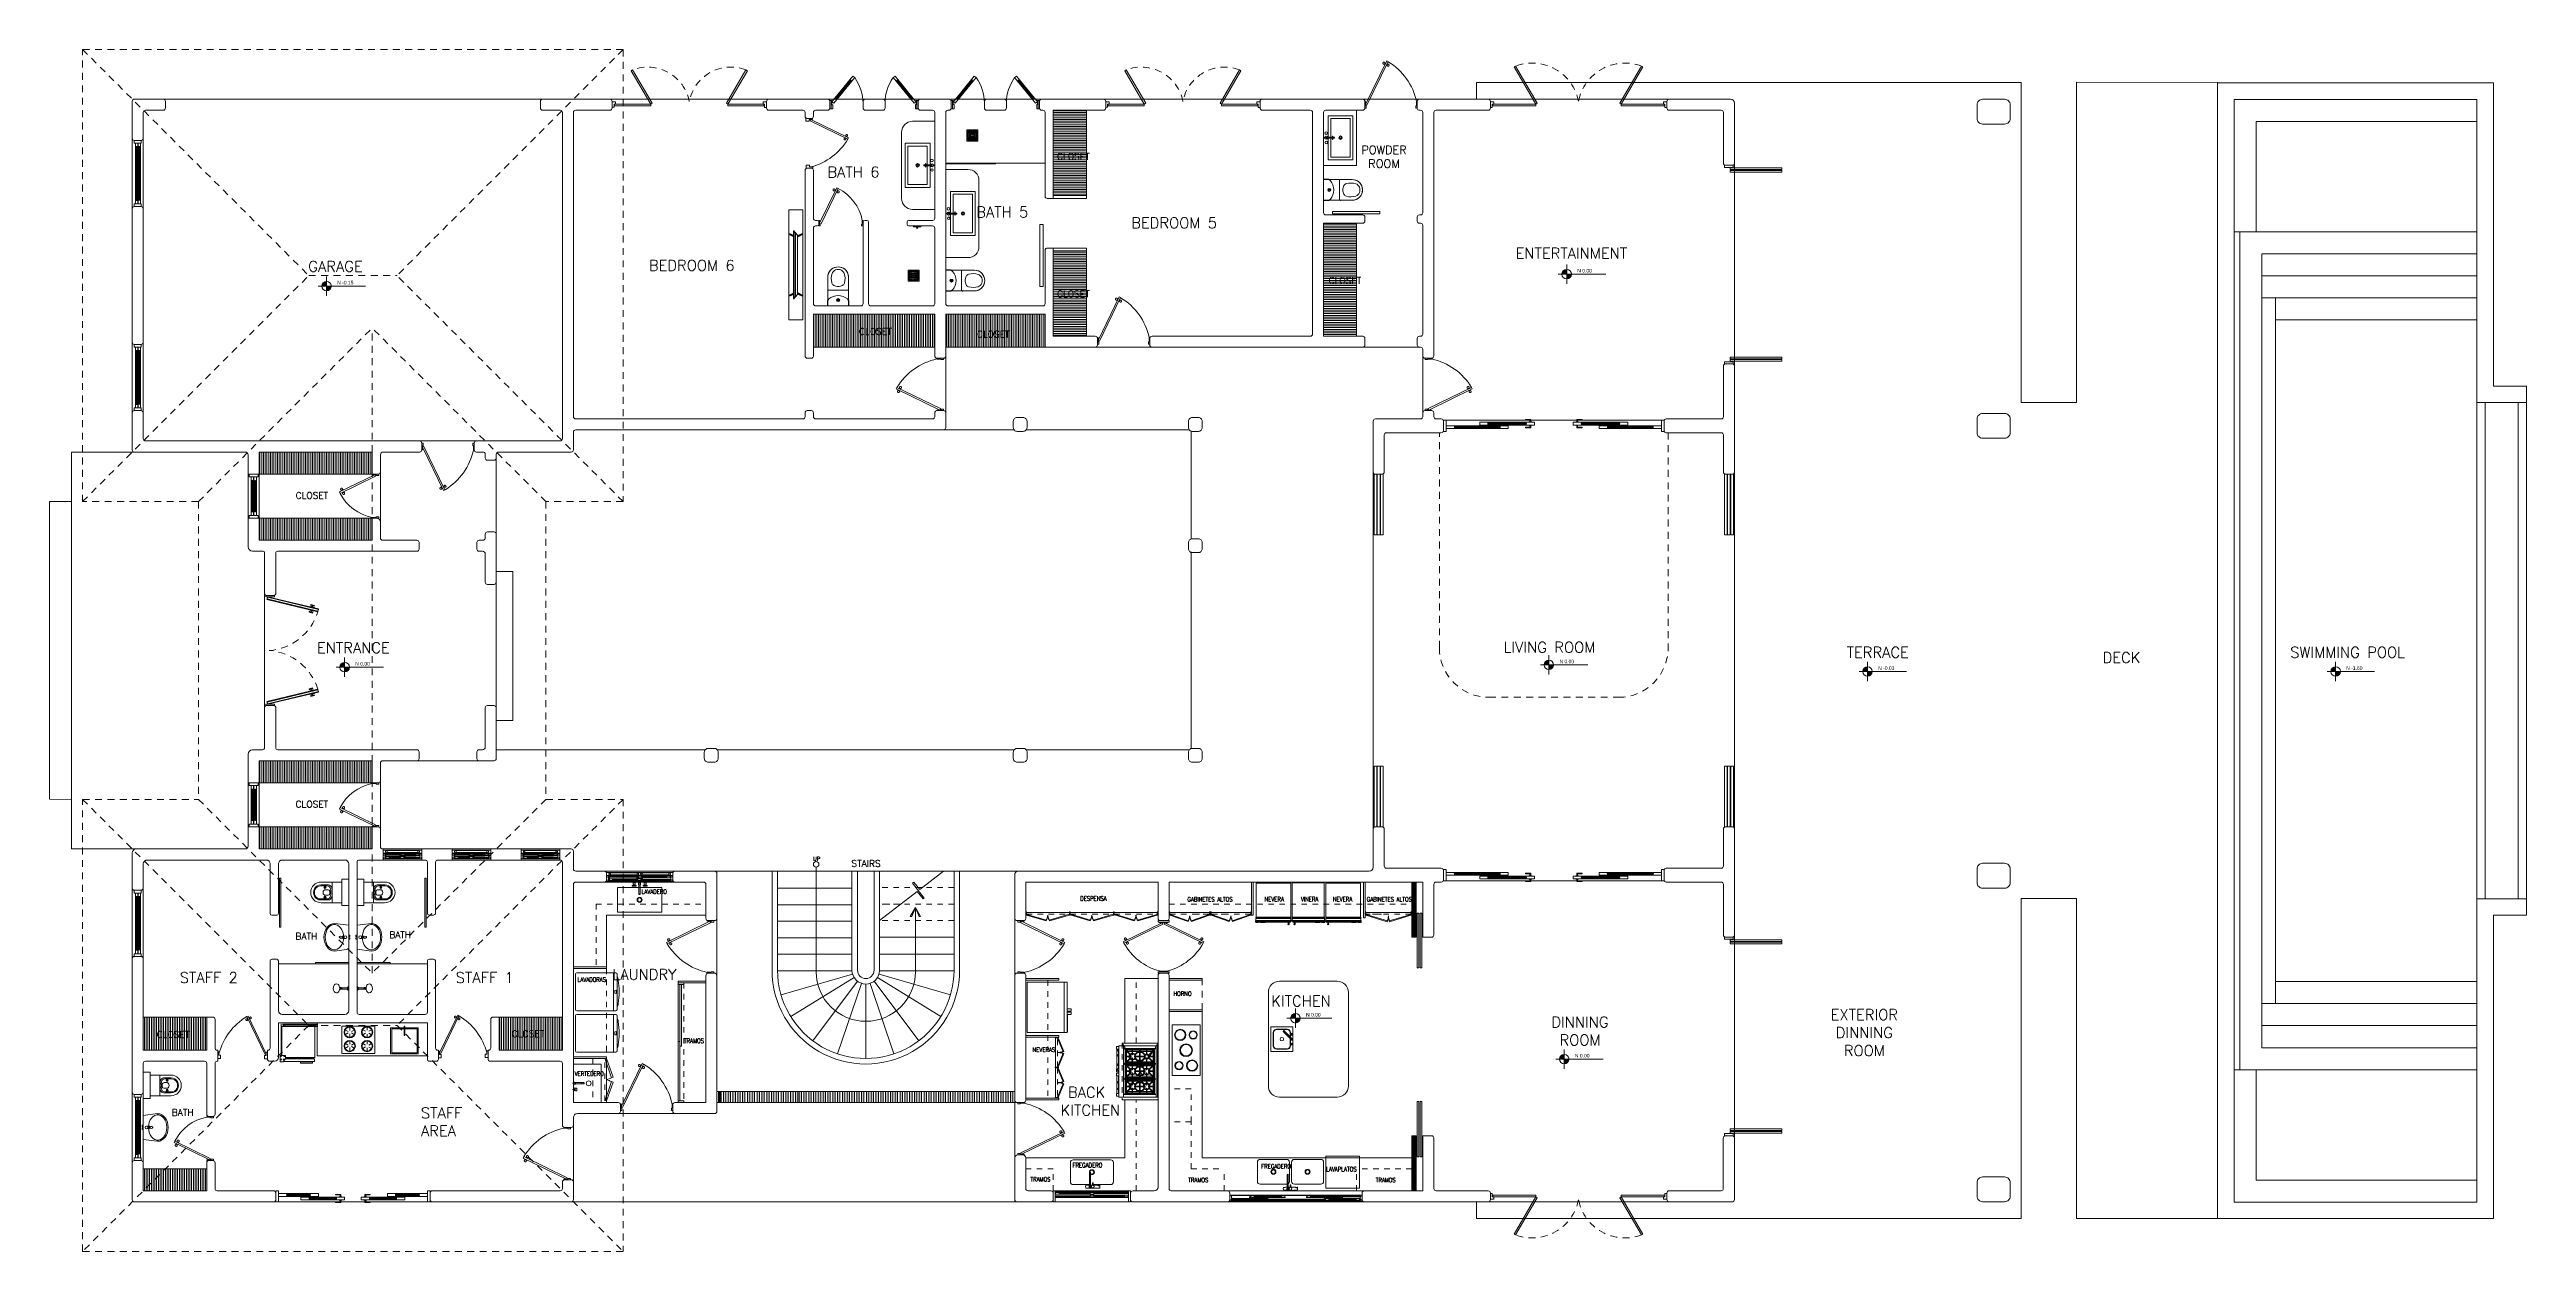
# Model space of a CAD drawing. Header units: metres. Extents: x 8 to 2416, y -346 to 476.
# Drawn here: x 166.28 to 211.2, y 90.34 to 112.14 of the extents above; entities that cross this region are included whole.
import ezdxf

# ---------------------------------------------------------------- set-up
doc = ezdxf.new("R2010")
doc.units = ezdxf.units.M
for name, pattern in [('0', [0]), ('CENTER2', [28.575, 19.05, -3.175, 3.175, -3.175]), ('CONTINU', [0]), ('DASHED', [0.75, 0.5, -0.25]), ('DASHED2', [0.375, 0.25, -0.125]), ('HIDDEN2', [0.1875, 0.125, -0.0625])]:
    doc.linetypes.add(name, pattern=pattern)
doc.layers.get('0').update_dxf_attribs({"color": 250, "linetype": '0', "lineweight": 20})
for name, color, linetype, lineweight in [('01_Mobiliario', 19, 'Continuous', 0), ('01a_Mobiliario', 250, 'Continuous', 0), ('02_mobiliario', 250, 'Continuous', 5), ('A-DOOR', 35, 'Continuous', 5), ('A-EQPM-OVHD', 253, 'DASHED2', 5), ('A-WALL', 250, 'Continuous', 20), ('baños', 140, 'Continuous', 0), ('closets', 253, 'Continuous', 0), ('cristales', 131, 'Continuous', 0), ('MOB FIJOS', 251, 'Continuous', 0), ('MOBILIARIOS', 252, 'Continuous', 0), ('muros bajitos', 252, 'Continuous', 5), ('piscina', 131, 'Continuous', 0), ('piso', 253, 'Continuous', 0), ('PLF 01', 252, 'Continuous', 9), ('PROYECCION', 9, 'DASHED', 0), ('SE-2', 252, 'Continuous', 9), ('textos', 7, 'Continuous', 0)]:
    doc.layers.add(name, color=color, linetype=linetype, lineweight=lineweight)
doc.layers.add('1', color=1, linetype='Continuous')
doc.layers.add('www.dwgautocad.com', color=7, linetype='Continuous')
doc.layers.add('pisos', color=253, linetype='Continuous', lineweight=0, transparency=0.1)
doc.layers.add('Techos 1', color=7, linetype='HIDDEN2', lineweight=9, true_color=0x42391a)
doc.styles.add('Arch-Dim', font='romans.shx', dxfattribs={"width": 0.75})
doc.styles.add('ESC100-2mm', font='arial.ttf', dxfattribs={"height": 0.15})
doc.styles.add('Roman', font='romans')
doc.styles.get("Standard").update_dxf_attribs({"font": 'arial.ttf', "height": 0.1875})
pattern_1 = [(90, (62.180153, 284.703345), (-0.03175, 2e-18), [])]
pattern_2 = [(90, (62.180153, 283.503384), (-0.03175, 2e-18), [])]

# ---------------------------------------------------------------- blocks, each defined once
blk = doc.blocks.new('A$C95be60c7')
at = {"layer": 'A-DOOR'}
for p, q in [((0.475, 0.743), (0.45, 0.73)), ((0.762, 0.088), (0.45, 0.73)), ((0.47, 0.688), (0.46, 0.683)), ((0.479, 0.671), (0.468, 0.666)), ((0.788, 0.1), (0.475, 0.743)), ((0.496, 0.7), (0.506, 0.705)), ((0.504, 0.683), (0.514, 0.688)), ((0.762, 0.088), (0.788, 0.1))]:
    blk.add_line(p, q, dxfattribs=at)
for points in [[(0, 0.03), (0.025, 0.03), (0.025, 0.075), (0.013, 0.075), (0.013, 0.15), (0, 0.15), (0, 0.03)], [(0.8, 0.03), (0.775, 0.03), (0.775, 0.075), (0.788, 0.075), (0.788, 0.15), (0.8, 0.15), (0.8, 0.03)]]:
    blk.add_lwpolyline(points, dxfattribs=at)
blk.add_arc((0.831, -0.012), 0.834, 117.1874, 168.8099, dxfattribs=at)
for points in [[(0.431, 0.667), (0.431, 0.672), (0.436, 0.681), (0.444, 0.686), (0.455, 0.686), (0.463, 0.681), (0.468, 0.672), (0.468, 0.662), (0.463, 0.654), (0.455, 0.649), (0.444, 0.649), (0.436, 0.654), (0.431, 0.662), (0.431, 0.667)], [(0.506, 0.704), (0.506, 0.709), (0.511, 0.718), (0.52, 0.723), (0.53, 0.723), (0.539, 0.718), (0.544, 0.709), (0.544, 0.699), (0.539, 0.69), (0.53, 0.685), (0.52, 0.685), (0.511, 0.69), (0.506, 0.699), (0.506, 0.704)]]:
    blk.add_open_spline(points, degree=2, dxfattribs=at)
blk = doc.blocks.new('A$Cc6a1f6da')
at = {"layer": 'A-DOOR'}
for p, q in [((0.05, 0.164), (0.2, 0.164)), ((0.05, 0.114), (0.05, 0.164)), ((0.2, 0.114), (0.05, 0.114)), ((0.195, 0.137), (0.195, 0.142)), ((0.195, 0.142), (0.63, 0.142)), ((0.195, 0.137), (0.63, 0.137)), ((0.2, 0.142), (0.2, 0.164)), ((0.2, 0.164), (0.651, 0.164)), ((0.205, 0.147), (0.2, 0.147)), ((0.2, 0.137), (0.2, 0.114)), ((0.205, 0.132), (0.2, 0.132)), ((0.2, 0.114), (0.651, 0.114)), ((0.205, 0.147), (0.205, 0.142)), ((0.205, 0.147), (0.62, 0.147)), ((0.205, 0.132), (0.205, 0.137)), ((0.62, 0.132), (0.205, 0.132)), ((0.458, 0.1), (0.608, 0.1)), ((0.458, 0.05), (0.458, 0.1)), ((0.608, 0.05), (0.458, 0.05)), ((0.603, 0.072), (0.603, 0.077)), ((0.603, 0.077), (1.105, 0.077)), ((0.603, 0.072), (1.105, 0.072)), ((0.608, 0.077), (0.608, 0.1)), ((0.608, 0.1), (1.126, 0.1)), ((0.613, 0.082), (0.608, 0.082)), ((0.608, 0.072), (0.608, 0.05)), ((0.613, 0.067), (0.608, 0.067)), ((0.608, 0.05), (1.126, 0.05)), ((0.613, 0.082), (0.613, 0.077)), ((0.613, 0.082), (1.095, 0.082)), ((0.613, 0.067), (0.613, 0.072)), ((1.095, 0.067), (0.613, 0.067)), ((0.62, 0.147), (0.625, 0.147)), ((0.62, 0.147), (0.62, 0.142)), ((0.62, 0.132), (0.62, 0.137)), ((0.62, 0.132), (0.625, 0.132)), ((0.625, 0.142), (0.625, 0.164)), ((0.775, 0.164), (0.625, 0.164)), ((0.625, 0.137), (0.625, 0.114)), ((0.625, 0.114), (0.775, 0.114)), ((0.63, 0.137), (0.63, 0.142)), ((0.775, 0.164), (0.775, 0.114)), ((0.775, 0.114), (0.775, 0.164)), ((1.095, 0.082), (1.1, 0.082)), ((1.095, 0.082), (1.095, 0.077)), ((1.095, 0.067), (1.095, 0.072)), ((1.095, 0.067), (1.1, 0.067)), ((1.1, 0.077), (1.1, 0.1)), ((1.25, 0.1), (1.1, 0.1)), ((1.1, 0.072), (1.1, 0.05)), ((1.1, 0.05), (1.25, 0.05)), ((1.105, 0.072), (1.105, 0.077)), ((1.167, 0.14), (1.167, 0.105)), ((1.167, 0.01), (1.167, 0.045)), ((1.182, 0.105), (1.182, 0.149)), ((1.182, 0.045), (1.182, 0)), ((1.25, 0.1), (1.25, 0.05)), ((1.25, 0.05), (1.25, 0.1)), ((1.55, 0.1), (1.55, 0.05)), ((1.55, 0.1), (1.7, 0.1)), ((1.55, 0.05), (1.55, 0.1)), ((1.7, 0.05), (1.55, 0.05)), ((1.618, 0.105), (1.618, 0.149)), ((1.618, 0.045), (1.618, 0)), ((1.633, 0.14), (1.633, 0.105)), ((1.633, 0.01), (1.633, 0.045)), ((2.192, 0.1), (1.674, 0.1)), ((2.192, 0.05), (1.674, 0.05)), ((2.197, 0.077), (1.695, 0.077)), ((1.695, 0.072), (1.695, 0.077)), ((2.13, 0.072), (1.695, 0.072)), ((1.7, 0.077), (1.7, 0.1)), ((1.705, 0.082), (1.7, 0.082)), ((1.7, 0.072), (1.7, 0.05)), ((1.705, 0.067), (1.7, 0.067)), ((2.187, 0.082), (1.705, 0.082)), ((1.705, 0.082), (1.705, 0.077)), ((1.705, 0.067), (1.705, 0.072)), ((1.705, 0.067), (2.187, 0.067)), ((2.025, 0.164), (2.025, 0.114)), ((2.025, 0.164), (2.175, 0.164)), ((2.025, 0.114), (2.025, 0.164)), ((2.175, 0.114), (2.025, 0.114)), ((2.6, 0.164), (2.149, 0.164)), ((2.6, 0.114), (2.149, 0.114)), ((2.605, 0.142), (2.17, 0.142)), ((2.17, 0.137), (2.17, 0.142)), ((2.605, 0.137), (2.17, 0.137)), ((2.175, 0.142), (2.175, 0.164)), ((2.18, 0.147), (2.175, 0.147)), ((2.175, 0.137), (2.175, 0.114)), ((2.18, 0.132), (2.175, 0.132)), ((2.595, 0.147), (2.18, 0.147)), ((2.18, 0.147), (2.18, 0.142)), ((2.18, 0.132), (2.18, 0.137)), ((2.18, 0.132), (2.595, 0.132)), ((2.187, 0.082), (2.192, 0.082)), ((2.187, 0.082), (2.187, 0.077)), ((2.187, 0.067), (2.187, 0.072)), ((2.187, 0.067), (2.192, 0.067)), ((2.192, 0.077), (2.192, 0.1)), ((2.342, 0.1), (2.192, 0.1)), ((2.192, 0.072), (2.192, 0.05)), ((2.192, 0.05), (2.342, 0.05)), ((2.197, 0.072), (2.197, 0.077)), ((2.342, 0.05), (2.342, 0.1)), ((2.595, 0.147), (2.6, 0.147)), ((2.595, 0.147), (2.595, 0.142)), ((2.595, 0.132), (2.595, 0.137)), ((2.595, 0.132), (2.6, 0.132)), ((2.6, 0.142), (2.6, 0.164)), ((2.75, 0.164), (2.6, 0.164)), ((2.6, 0.137), (2.6, 0.114)), ((2.6, 0.114), (2.75, 0.114)), ((2.605, 0.137), (2.605, 0.142)), ((2.75, 0.114), (2.75, 0.164))]:
    blk.add_line(p, q, dxfattribs=at)
for points in [[(0.05, 0.214), (0, 0.214), (0, 0.014), (0.05, 0.014)], [(1.182, 0.149), (1.182, 0.14), (1.085, 0.14), (1.085, 0.149)], [(1.182, 0), (1.182, 0.01), (1.085, 0.01), (1.085, 0)], [(1.2, 0.1), (1.15, 0.1), (1.15, 0.105), (1.2, 0.105)], [(1.2, 0.05), (1.15, 0.05), (1.15, 0.045), (1.2, 0.045)], [(1.6, 0.1), (1.65, 0.1), (1.65, 0.105), (1.6, 0.105)], [(1.6, 0.05), (1.65, 0.05), (1.65, 0.045), (1.6, 0.045)], [(1.618, 0.149), (1.618, 0.14), (1.715, 0.14), (1.715, 0.149)], [(1.618, 0), (1.618, 0.01), (1.715, 0.01), (1.715, 0)], [(2.75, 0.214), (2.8, 0.214), (2.8, 0.014), (2.75, 0.014)]]:
    blk.add_lwpolyline(points, close=True, dxfattribs=at)
at = {"layer": 'piso'}
blk.add_line((0.05, 0.014), (2.75, 0.014), dxfattribs=at)
blk = doc.blocks.new('puerta 1.00')
at = {"layer": 'A-DOOR'}
for p, q in [((-0.15, -0.012), (-0.937, -0.395)), ((-0.937, -0.395), (-0.925, -0.42)), ((-0.138, -0.038), (-0.925, -0.42)), ((-0.895, -0.374), (-0.9, -0.364)), ((-0.878, -0.366), (-0.883, -0.356)), ((-0.882, -0.4), (-0.877, -0.41)), ((-0.865, -0.392), (-0.86, -0.402)), ((-0.138, -0.038), (-0.15, -0.012))]:
    blk.add_line(p, q, dxfattribs=at)
for points in [[(-0.08, 0), (-0.08, -0.025), (-0.125, -0.025), (-0.125, -0.012), (-0.2, -0.012), (-0.2, 0), (-0.08, 0)], [(-0.08, -0.95), (-0.08, -0.925), (-0.125, -0.925), (-0.125, -0.937), (-0.2, -0.937), (-0.2, -0.95), (-0.08, -0.95)]]:
    blk.add_lwpolyline(points, dxfattribs=at)
blk.add_arc((0.037, 0.16), 1.123, 211.1336, 257.8343, dxfattribs=at)
for points in [[(-0.898, -0.364), (-0.903, -0.364), (-0.912, -0.359), (-0.917, -0.35), (-0.917, -0.34), (-0.912, -0.332), (-0.903, -0.327), (-0.893, -0.327), (-0.884, -0.332), (-0.879, -0.34), (-0.879, -0.35), (-0.884, -0.359), (-0.893, -0.364), (-0.898, -0.364)], [(-0.862, -0.439), (-0.867, -0.439), (-0.875, -0.434), (-0.88, -0.426), (-0.88, -0.416), (-0.875, -0.407), (-0.867, -0.402), (-0.857, -0.402), (-0.848, -0.407), (-0.843, -0.416), (-0.843, -0.426), (-0.848, -0.434), (-0.857, -0.439), (-0.862, -0.439)]]:
    blk.add_open_spline(points, degree=2, dxfattribs=at)
blk = doc.blocks.new('A$C0952172f')
at = {"layer": 'A-DOOR'}
for p, q in [((0.569, 1.464), (0.543, 1.452)), ((0.887, 0.745), (0.543, 1.452)), ((0.564, 1.409), (0.554, 1.404)), ((0.572, 1.392), (0.562, 1.387)), ((0.912, 0.757), (0.569, 1.464)), ((0.59, 1.422), (0.6, 1.427)), ((0.598, 1.405), (0.608, 1.41)), ((0.887, 0.719), (0.543, 0.012)), ((0.912, 0.707), (0.569, 0)), ((0.887, 0.745), (0.912, 0.757)), ((0.887, 0.719), (0.912, 0.707)), ((0.569, 0), (0.543, 0.012)), ((0.564, 0.055), (0.554, 0.06)), ((0.572, 0.072), (0.562, 0.077)), ((0.59, 0.042), (0.6, 0.037)), ((0.598, 0.059), (0.608, 0.054))]:
    blk.add_line(p, q, dxfattribs=at)
for points in [[(0, 0.832), (0.025, 0.832), (0.025, 0.632), (0, 0.632)], [(0.037, 0.807), (0.025, 0.807), (0.025, 0.657), (0.037, 0.657)], [(0.912, 0.807), (0.925, 0.807), (0.925, 0.657), (0.912, 0.657)], [(0.95, 0.832), (0.925, 0.832), (0.925, 0.632), (0.95, 0.632)]]:
    blk.add_lwpolyline(points, close=True, dxfattribs=at)
for centre, start, end in [((1.051, 0.532), 118.902, 164.8359), ((1.051, 0.932), 195.1641, 241.098)]:
    blk.add_arc(centre, 1.05, start, end, dxfattribs=at)
for points in [[(0.524, 1.389), (0.524, 1.394), (0.529, 1.402), (0.538, 1.407), (0.548, 1.407), (0.557, 1.402), (0.562, 1.394), (0.562, 1.384), (0.557, 1.375), (0.548, 1.37), (0.538, 1.37), (0.529, 1.375), (0.524, 1.384), (0.524, 1.389)], [(0.6, 1.425), (0.6, 1.43), (0.605, 1.439), (0.613, 1.444), (0.624, 1.444), (0.632, 1.439), (0.637, 1.43), (0.637, 1.42), (0.632, 1.411), (0.624, 1.406), (0.613, 1.406), (0.605, 1.411), (0.6, 1.42), (0.6, 1.425)], [(0.524, 0.075), (0.524, 0.07), (0.529, 0.061), (0.538, 0.056), (0.548, 0.056), (0.557, 0.061), (0.562, 0.07), (0.562, 0.08), (0.557, 0.089), (0.548, 0.094), (0.538, 0.094), (0.529, 0.089), (0.524, 0.08), (0.524, 0.075)], [(0.6, 0.039), (0.6, 0.034), (0.605, 0.025), (0.613, 0.02), (0.624, 0.02), (0.632, 0.025), (0.637, 0.034), (0.637, 0.044), (0.632, 0.052), (0.624, 0.058), (0.613, 0.058), (0.605, 0.052), (0.6, 0.044), (0.6, 0.039)]]:
    blk.add_open_spline(points, degree=2, dxfattribs=at)
blk = doc.blocks.new('A$C531dc7ba')
at = {"layer": 'A-DOOR'}
for p, q in [((0, 0.2), (1.4, 0.2)), ((0, 0.2), (0, 0)), ((0, 0), (1.4, 0)), ((0.034, 0), (0.034, 0.2)), ((0.034, 0.18), (1.366, 0.18)), ((0.034, 0.08), (1.366, 0.08)), ((0.04, 0.168), (0.042, 0.169)), ((0.04, 0.141), (0.04, 0.168)), ((0.042, 0.139), (0.04, 0.141)), ((0.042, 0.169), (0.122, 0.169)), ((0.107, 0.139), (0.042, 0.139)), ((0.108, 0.141), (0.107, 0.139)), ((0.126, 0.158), (0.108, 0.158)), ((0.108, 0.158), (0.108, 0.141)), ((0.108, 0.155), (0.113, 0.155)), ((0.108, 0.155), (0.113, 0.155)), ((0.113, 0.157), (0.119, 0.153)), ((0.113, 0.153), (0.119, 0.157)), ((0.653, 0.138), (0.121, 0.138)), ((0.122, 0.169), (0.124, 0.168)), ((0.122, 0.169), (0.652, 0.169)), ((0.124, 0.168), (0.126, 0.159)), ((0.126, 0.159), (0.126, 0.158)), ((0.126, 0.158), (0.126, 0.158)), ((0.65, 0.168), (0.648, 0.159)), ((0.648, 0.159), (0.648, 0.158)), ((0.648, 0.158), (0.649, 0.158)), ((0.649, 0.158), (0.666, 0.158)), ((0.652, 0.169), (0.65, 0.168)), ((0.733, 0.169), (0.652, 0.169)), ((0.661, 0.157), (0.655, 0.153)), ((0.661, 0.153), (0.655, 0.157)), ((0.666, 0.155), (0.661, 0.155)), ((0.666, 0.155), (0.661, 0.155)), ((0.666, 0.158), (0.666, 0.141)), ((0.666, 0.141), (0.668, 0.139)), ((0.668, 0.121), (0.666, 0.119)), ((0.666, 0.119), (0.666, 0.092)), ((0.666, 0.092), (0.668, 0.091)), ((0.668, 0.139), (0.733, 0.139)), ((0.733, 0.121), (0.668, 0.121)), ((0.668, 0.091), (0.748, 0.091)), ((0.734, 0.168), (0.733, 0.169)), ((0.734, 0.141), (0.733, 0.139)), ((0.734, 0.119), (0.733, 0.121)), ((0.734, 0.141), (0.734, 0.168)), ((0.734, 0.102), (0.734, 0.119)), ((0.734, 0.105), (0.739, 0.105)), ((0.734, 0.105), (0.739, 0.105)), ((0.752, 0.102), (0.734, 0.102)), ((0.739, 0.103), (0.745, 0.107)), ((0.739, 0.107), (0.745, 0.103)), ((0.747, 0.122), (1.279, 0.122)), ((0.748, 0.091), (0.75, 0.092)), ((1.278, 0.091), (0.748, 0.091)), ((0.75, 0.092), (0.752, 0.1)), ((0.752, 0.101), (0.752, 0.102)), ((0.752, 0.1), (0.752, 0.101)), ((1.274, 0.101), (1.275, 0.102)), ((1.274, 0.1), (1.274, 0.101)), ((1.276, 0.092), (1.274, 0.1)), ((1.275, 0.102), (1.292, 0.102)), ((1.278, 0.091), (1.276, 0.092)), ((1.359, 0.091), (1.278, 0.091)), ((1.287, 0.103), (1.281, 0.107)), ((1.287, 0.107), (1.281, 0.103)), ((1.292, 0.105), (1.287, 0.105)), ((1.292, 0.105), (1.287, 0.105)), ((1.292, 0.119), (1.294, 0.121)), ((1.292, 0.102), (1.292, 0.119)), ((1.294, 0.121), (1.359, 0.121)), ((1.359, 0.121), (1.36, 0.119)), ((1.36, 0.092), (1.359, 0.091)), ((1.36, 0.119), (1.36, 0.092)), ((1.366, 0), (1.366, 0.2)), ((1.4, 0.2), (1.4, 0))]:
    blk.add_line(p, q, dxfattribs=at)
at = {"layer": 'A-DOOR', "color": 8}
for p, q in [((0.034, 0.174), (1.366, 0.174)), ((0.666, 0.109), (0.034, 0.109)), ((0.666, 0.103), (0.034, 0.103)), ((0.034, 0.086), (1.366, 0.086)), ((1.366, 0.157), (0.734, 0.157)), ((1.366, 0.151), (0.734, 0.151))]:
    blk.add_line(p, q, dxfattribs=at)
at = {"layer": 'A-DOOR'}
for points in [[(0.108, 0.155), (0.113, 0.155), (0.113, 0.155), (0.108, 0.155)], [(0.113, 0.157), (0.119, 0.157), (0.119, 0.153), (0.113, 0.153)], [(0.113, 0.157), (0.661, 0.157), (0.661, 0.153), (0.113, 0.153)], [(0.126, 0.158), (0.114, 0.158), (0.114, 0.157), (0.126, 0.157)], [(0.126, 0.153), (0.114, 0.153), (0.114, 0.152), (0.126, 0.152)], [(0.119, 0.157), (0.124, 0.157), (0.124, 0.153), (0.119, 0.153)], [(0.649, 0.158), (0.661, 0.158), (0.661, 0.157), (0.649, 0.157)], [(0.649, 0.153), (0.661, 0.153), (0.661, 0.152), (0.649, 0.152)], [(0.655, 0.157), (0.65, 0.157), (0.65, 0.153), (0.655, 0.153)], [(0.661, 0.157), (0.655, 0.157), (0.655, 0.153), (0.661, 0.153)], [(0.666, 0.155), (0.661, 0.155), (0.661, 0.155), (0.666, 0.155)], [(0.734, 0.105), (0.739, 0.105), (0.739, 0.105), (0.734, 0.105)], [(1.287, 0.103), (0.739, 0.103), (0.739, 0.107), (1.287, 0.107)], [(0.739, 0.103), (0.745, 0.103), (0.745, 0.107), (0.739, 0.107)], [(0.752, 0.107), (0.74, 0.107), (0.74, 0.108), (0.752, 0.108)], [(0.752, 0.102), (0.74, 0.102), (0.74, 0.103), (0.752, 0.103)], [(0.745, 0.103), (0.75, 0.103), (0.75, 0.107), (0.745, 0.107)], [(1.275, 0.107), (1.287, 0.107), (1.287, 0.108), (1.275, 0.108)], [(1.275, 0.102), (1.287, 0.102), (1.287, 0.103), (1.275, 0.103)], [(1.281, 0.103), (1.276, 0.103), (1.276, 0.107), (1.281, 0.107)], [(1.287, 0.103), (1.281, 0.103), (1.281, 0.107), (1.287, 0.107)], [(1.292, 0.105), (1.287, 0.105), (1.287, 0.105), (1.292, 0.105)]]:
    blk.add_lwpolyline(points, close=True, dxfattribs=at)
for points in [[(0.11, 0.139, 0.341999), (0.108, 0.141), (0.108, 0.141), (0.108, 0.151), (0.109, 0.152), (0.126, 0.152), (0.126, 0.152), (0.123, 0.139, -0.339454), (0.121, 0.138), (0.112, 0.138, -0.341999)], [(0.664, 0.139, -0.341999), (0.666, 0.141), (0.666, 0.141), (0.666, 0.151), (0.665, 0.152), (0.648, 0.152), (0.648, 0.152), (0.651, 0.139, 0.339454), (0.653, 0.138), (0.662, 0.138, 0.341999)], [(0.736, 0.12, -0.341999), (0.734, 0.119), (0.734, 0.119), (0.734, 0.109), (0.735, 0.108), (0.752, 0.108), (0.752, 0.108), (0.749, 0.121, 0.339454), (0.747, 0.122), (0.738, 0.122, 0.341999)], [(1.29, 0.12, 0.341999), (1.292, 0.119), (1.292, 0.119), (1.292, 0.109), (1.291, 0.108), (1.274, 0.108), (1.274, 0.108), (1.277, 0.121, -0.339454), (1.279, 0.122), (1.288, 0.122, -0.341999)]]:
    blk.add_lwpolyline(points, format="xyb", close=True, dxfattribs=at)
at = {"layer": 'A-DOOR', "color": 7}
for points in [[(0.113, 0.153), (0.661, 0.153), (0.661, 0.157), (0.113, 0.157)], [(1.287, 0.107), (0.739, 0.107), (0.739, 0.103), (1.287, 0.103)]]:
    blk.add_lwpolyline(points, close=True, dxfattribs=at)
at = {"layer": 'cristales', "const_width": 0.004}
for points in [[(0.124, 0.155), (0.65, 0.155)], [(1.276, 0.105), (0.75, 0.105)]]:
    blk.add_lwpolyline(points, dxfattribs=at)
blk = doc.blocks.new('A$C9daa110d')
at = {"layer": 'A-DOOR'}
for p, q in [((0, 0.101), (0.06, 0.101)), ((0, 0.101), (0, 0.001)), ((0.035, 0.001), (0, 0.001)), ((0.035, 0.061), (0.035, 0.001)), ((0.06, 0.061), (0.035, 0.061)), ((0.06, 0.061), (0.06, 0.101)), ((3.2, 0.1), (3.14, 0.1)), ((3.14, 0.06), (3.14, 0.1)), ((3.14, 0.06), (3.165, 0.06)), ((3.165, 0.06), (3.165, 0)), ((3.165, 0), (3.2, 0)), ((3.2, 0.1), (3.2, 0))]:
    blk.add_line(p, q, dxfattribs=at)
for points in [[(0.431, 0.734), (0.825, 0.06), (0.851, 0.076), (0.458, 0.749)], [(2.766, 0.734), (2.372, 0.06), (2.346, 0.075), (2.74, 0.749)], [(0.045, 0.061), (0.825, 0.06), (0.825, 0.03), (0.045, 0.03)], [(3.152, 0.06), (2.372, 0.06), (2.372, 0.03), (3.152, 0.03)]]:
    blk.add_lwpolyline(points, close=True, dxfattribs=at)
at = {"layer": 'A-DOOR', "linetype": 'HIDDEN2'}
for centre, start, end in [((0.76, -0.049), 10.7613, 110.7488), ((2.437, -0.049), 69.2325, 169.2199)]:
    blk.add_arc(centre, 0.854, start, end, dxfattribs=at)
blk = doc.blocks.new('Caroma_ToiletSuites')
at = {"layer": 'baños'}
for p, q in [((-188, 520), (-190, 308)), ((-185, 553), (-188, 520)), ((-188, 0), (-188, 520)), ((-177, 584), (-185, 553)), ((-163, 614), (-177, 584)), ((-144, 641), (-163, 614)), ((-121, 664), (-144, 641)), ((-94, 683), (-121, 664)), ((-64, 697), (-94, 683)), ((-33, 705), (-64, 697)), ((0, 708), (-33, 705)), ((33, 705), (0, 708)), ((64, 697), (33, 705)), ((94, 683), (64, 697)), ((121, 664), (94, 683)), ((144, 641), (121, 664)), ((163, 614), (144, 641)), ((177, 584), (163, 614)), ((185, 553), (177, 584)), ((188, 520), (185, 553)), ((188, 520), (188, 0)), ((190, 308), (188, 520)), ((-193, 93), (-195, 88)), ((-195, 88), (-195, 84)), ((-195, 84), (-195, 0)), ((-195, 0), (195, 0)), ((-191, 97), (-193, 93)), ((-189, 101), (-191, 97)), ((-190, 308), (-190, 305)), ((-190, 305), (-189, 301)), ((-189, 301), (-188, 298)), ((-167, 126), (-189, 101)), ((-188, 298), (-186, 295)), ((188, 0), (-188, 0)), ((-186, 295), (-183, 293)), ((-183, 293), (-181, 291)), ((-181, 291), (-177, 289)), ((-177, 289), (-174, 288)), ((-174, 288), (-170, 288)), ((-170, 288), (170, 288)), ((-130, 152), (-167, 126)), ((-89, 171), (-130, 152)), ((-45, 183), (-89, 171)), ((0, 187), (-45, 183)), ((45, 183), (0, 187)), ((0, 85), (0, 125)), ((89, 171), (45, 183)), ((130, 152), (89, 171)), ((167, 126), (130, 152)), ((189, 101), (167, 126)), ((170, 288), (174, 288)), ((174, 288), (177, 289)), ((177, 289), (181, 291)), ((181, 291), (183, 293)), ((183, 293), (186, 295)), ((186, 295), (188, 298)), ((188, 298), (189, 301)), ((189, 301), (190, 305)), ((191, 97), (189, 101)), ((190, 305), (190, 308)), ((193, 93), (191, 97)), ((195, 88), (193, 93)), ((195, 84), (195, 88)), ((195, 0), (195, 84))]:
    blk.add_line(p, q, dxfattribs=at)
for centre, radius, start, end in [((0, 520), 188, 0, 180), ((183, 497), 308, 162.7713, 195.2143), ((-19, 556), 97.6, 134.3372, 160.9897), ((-3, 547), 115, 88.6565, 137.0404), ((3, 547), 115, 42.9609, 91.3415), ((19, 556), 97.6, 19.01, 45.6643), ((-183, 497), 308, 344.7852, 17.2286), ((-36, 442), 82.4, 198.763, 239.3582), ((3, 530), 178, 242.916, 269.0659), ((0, 105), 27.5, 0, 180), ((0, 105), 27.5, 180, 0), ((0, 105), 21, 0, 180), ((0, 105), 21, 180, 0), ((0, 105), 20, 0, 180), ((0, 105), 20, 180, 0), ((-3, 530), 178, 270.9339, 297.0836), ((36, 442), 82.4, 300.6412, 341.2351)]:
    blk.add_arc(centre, radius, start, end, dxfattribs=at)
blk = doc.blocks.new('Fenton Bead')
at = {"color": 7}
blk.add_lwpolyline([(2, 12, -0.341999), (0, 11), (0, 11), (0, 1), (1, 0), (18, 0), (18, 0), (15, 13, 0.339454), (13, 14), (4, 14, 0.341999)], format="xyb", close=True, dxfattribs=at)
blk = doc.blocks.new('A$C6ca19f56')
at = {"layer": 'A-DOOR', "color": 7}
for p, q in [((0.7, 0.2), (0, 0.2)), ((0.032, 0.12), (0, 0.12)), ((0, 0.12), (0, 0.097)), ((0.7, 0.12), (0, 0.12)), ((0, 0.097), (0.01, 0.097)), ((0.01, 0.091), (0, 0.091)), ((0, 0.091), (0, 0.045)), ((0, 0.045), (0.004, 0.045)), ((0.004, 0.026), (0, 0.026)), ((0, 0.026), (0, 0.022)), ((0, 0.022), (0.002, 0.02)), ((0.7, 0), (0, 0)), ((0.002, 0.02), (0.032, 0.02)), ((0.004, 0.045), (0.004, 0.026)), ((0.01, 0.097), (0.01, 0.091)), ((0.024, 0.091), (0.024, 0.097)), ((0.024, 0.097), (0.034, 0.097)), ((0.034, 0.091), (0.024, 0.091)), ((0.03, 0.037), (0.03, 0.056)), ((0.03, 0.056), (0.034, 0.056)), ((0.034, 0.037), (0.03, 0.037)), ((0.034, 0.097), (0.031, 0.097)), ((0.031, 0.097), (0.031, 0.091)), ((0.031, 0.091), (0.034, 0.091)), ((0.034, 0.119), (0.032, 0.12)), ((0.032, 0.02), (0.034, 0.022)), ((0.667, 0.02), (0.032, 0.02)), ((0.034, 0.097), (0.034, 0.119)), ((0.034, 0.119), (0.034, 0.097)), ((0.042, 0.108), (0.034, 0.108)), ((0.034, 0.056), (0.034, 0.091)), ((0.034, 0.091), (0.034, 0.071)), ((0.034, 0.071), (0.049, 0.071)), ((0.034, 0.022), (0.034, 0.037)), ((0.042, 0.061), (0.04, 0.06)), ((0.04, 0.06), (0.04, 0.054)), ((0.04, 0.054), (0.046, 0.054)), ((0.046, 0.051), (0.04, 0.051)), ((0.04, 0.051), (0.04, 0.049)), ((0.04, 0.049), (0.05, 0.049)), ((0.05, 0.043), (0.04, 0.043)), ((0.04, 0.043), (0.04, 0.041)), ((0.04, 0.041), (0.046, 0.041)), ((0.046, 0.038), (0.04, 0.038)), ((0.04, 0.038), (0.04, 0.032)), ((0.04, 0.032), (0.042, 0.031)), ((0.107, 0.061), (0.042, 0.061)), ((0.042, 0.031), (0.122, 0.031)), ((0.049, 0.071), (0.045, 0.105)), ((0.046, 0.054), (0.046, 0.051)), ((0.046, 0.041), (0.046, 0.038)), ((0.05, 0.049), (0.05, 0.043)), ((0.108, 0.06), (0.107, 0.061)), ((0.108, 0.042), (0.108, 0.06)), ((0.108, 0.045), (0.113, 0.045)), ((0.108, 0.045), (0.113, 0.045)), ((0.126, 0.042), (0.108, 0.042)), ((0.113, 0.043), (0.119, 0.047)), ((0.113, 0.047), (0.119, 0.043)), ((0.303, 0.062), (0.121, 0.062)), ((0.122, 0.031), (0.124, 0.032)), ((0.122, 0.031), (0.302, 0.031)), ((0.124, 0.032), (0.126, 0.041)), ((0.126, 0.041), (0.126, 0.042)), ((0.126, 0.042), (0.126, 0.042)), ((0.298, 0.041), (0.298, 0.042)), ((0.298, 0.042), (0.298, 0.042)), ((0.298, 0.042), (0.316, 0.042)), ((0.3, 0.032), (0.298, 0.041)), ((0.302, 0.031), (0.3, 0.032)), ((0.301, 0.071), (0.305, 0.105)), ((0.316, 0.071), (0.301, 0.071)), ((0.382, 0.031), (0.302, 0.031)), ((0.311, 0.043), (0.305, 0.047)), ((0.311, 0.047), (0.305, 0.043)), ((0.308, 0.108), (0.316, 0.108)), ((0.316, 0.045), (0.311, 0.045)), ((0.316, 0.045), (0.311, 0.045)), ((0.316, 0.108), (0.317, 0.109)), ((0.316, 0.102), (0.316, 0.108)), ((0.322, 0.102), (0.316, 0.102)), ((0.316, 0.097), (0.316, 0.099)), ((0.316, 0.099), (0.322, 0.099)), ((0.326, 0.097), (0.316, 0.097)), ((0.316, 0.089), (0.316, 0.091)), ((0.316, 0.091), (0.326, 0.091)), ((0.322, 0.089), (0.316, 0.089)), ((0.316, 0.081), (0.316, 0.086)), ((0.316, 0.086), (0.322, 0.086)), ((0.317, 0.079), (0.316, 0.081)), ((0.316, 0.081), (0.316, 0.071)), ((0.316, 0.06), (0.317, 0.061)), ((0.316, 0.042), (0.316, 0.06)), ((0.317, 0.109), (0.398, 0.109)), ((0.382, 0.079), (0.317, 0.079)), ((0.317, 0.061), (0.382, 0.061)), ((0.322, 0.099), (0.322, 0.102)), ((0.322, 0.086), (0.322, 0.089)), ((0.326, 0.091), (0.326, 0.097)), ((0.384, 0.049), (0.374, 0.049)), ((0.374, 0.049), (0.374, 0.043)), ((0.374, 0.043), (0.384, 0.043)), ((0.384, 0.054), (0.378, 0.054)), ((0.378, 0.054), (0.378, 0.051)), ((0.378, 0.051), (0.384, 0.051)), ((0.384, 0.041), (0.378, 0.041)), ((0.378, 0.041), (0.378, 0.038)), ((0.378, 0.038), (0.384, 0.038)), ((0.384, 0.081), (0.382, 0.079)), ((0.382, 0.061), (0.384, 0.06)), ((0.384, 0.032), (0.382, 0.031)), ((0.401, 0.098), (0.384, 0.098)), ((0.384, 0.098), (0.384, 0.081)), ((0.384, 0.095), (0.389, 0.095)), ((0.384, 0.095), (0.389, 0.095)), ((0.384, 0.06), (0.384, 0.069)), ((0.384, 0.069), (0.399, 0.069)), ((0.384, 0.06), (0.384, 0.054)), ((0.384, 0.051), (0.384, 0.049)), ((0.384, 0.043), (0.384, 0.041)), ((0.384, 0.038), (0.384, 0.032)), ((0.392, 0.032), (0.384, 0.032)), ((0.389, 0.097), (0.395, 0.093)), ((0.389, 0.093), (0.395, 0.097)), ((0.399, 0.069), (0.395, 0.035)), ((0.397, 0.078), (0.579, 0.078)), ((0.398, 0.109), (0.4, 0.108)), ((0.578, 0.109), (0.398, 0.109)), ((0.4, 0.108), (0.402, 0.1)), ((0.402, 0.099), (0.401, 0.098)), ((0.402, 0.1), (0.402, 0.099)), ((0.576, 0.108), (0.574, 0.1)), ((0.574, 0.1), (0.574, 0.099)), ((0.574, 0.099), (0.574, 0.098)), ((0.574, 0.098), (0.592, 0.098)), ((0.578, 0.109), (0.576, 0.108)), ((0.658, 0.109), (0.578, 0.109)), ((0.587, 0.097), (0.581, 0.093)), ((0.587, 0.093), (0.581, 0.097)), ((0.592, 0.095), (0.587, 0.095)), ((0.592, 0.095), (0.587, 0.095)), ((0.592, 0.098), (0.592, 0.081)), ((0.592, 0.081), (0.593, 0.079)), ((0.593, 0.079), (0.658, 0.079)), ((0.65, 0.091), (0.65, 0.097)), ((0.65, 0.097), (0.66, 0.097)), ((0.66, 0.091), (0.65, 0.091)), ((0.654, 0.099), (0.654, 0.102)), ((0.654, 0.102), (0.66, 0.102)), ((0.66, 0.099), (0.654, 0.099)), ((0.654, 0.086), (0.654, 0.089)), ((0.654, 0.089), (0.66, 0.089)), ((0.66, 0.086), (0.654, 0.086)), ((0.66, 0.108), (0.658, 0.109)), ((0.658, 0.079), (0.66, 0.081)), ((0.66, 0.102), (0.66, 0.108)), ((0.66, 0.097), (0.66, 0.099)), ((0.66, 0.089), (0.66, 0.091)), ((0.66, 0.081), (0.66, 0.086)), ((0.666, 0.119), (0.667, 0.12)), ((0.666, 0.097), (0.666, 0.119)), ((0.676, 0.097), (0.666, 0.097)), ((0.666, 0.056), (0.666, 0.091)), ((0.666, 0.091), (0.676, 0.091)), ((0.67, 0.056), (0.666, 0.056)), ((0.666, 0.022), (0.666, 0.037)), ((0.666, 0.037), (0.67, 0.037)), ((0.667, 0.02), (0.666, 0.022)), ((0.667, 0.12), (0.7, 0.12)), ((0.698, 0.02), (0.667, 0.02)), ((0.67, 0.037), (0.67, 0.056)), ((0.676, 0.091), (0.676, 0.097)), ((0.7, 0.097), (0.69, 0.097)), ((0.69, 0.097), (0.69, 0.091)), ((0.69, 0.091), (0.7, 0.091)), ((0.7, 0.051), (0.696, 0.051)), ((0.696, 0.051), (0.696, 0.032)), ((0.696, 0.032), (0.7, 0.032)), ((0.7, 0.022), (0.698, 0.02)), ((0.7, 0.12), (0.7, 0.097)), ((0.7, 0.091), (0.7, 0.051)), ((0.7, 0.032), (0.7, 0.022))]:
    blk.add_line(p, q, dxfattribs=at)
at = {"layer": 'A-DOOR', "extrusion": (0, 0, -1)}
for p, q in [((0.7, 0.18), (0, 0.18)), ((0, 0.127), (0.7, 0.127)), ((0.041, 0.162), (0.05, 0.162)), ((0.041, 0.145), (0.041, 0.162)), ((0.041, 0.145), (0.05, 0.145)), ((0.659, 0.162), (0.65, 0.162)), ((0.659, 0.145), (0.65, 0.145)), ((0.659, 0.145), (0.659, 0.162))]:
    blk.add_line(p, q, dxfattribs=at)
at = {"layer": 'A-DOOR', "color": 8}
for p, q in [((0.666, 0.114), (0.034, 0.114)), ((0.666, 0.026), (0.034, 0.026)), ((0.046, 0.097), (0.304, 0.097)), ((0.046, 0.091), (0.304, 0.091)), ((0.396, 0.049), (0.67, 0.049)), ((0.396, 0.043), (0.67, 0.043))]:
    blk.add_line(p, q, dxfattribs=at)
at = {"layer": 'A-DOOR'}
for p, q in [((0.07, 0.175), (0.05, 0.175)), ((0.07, 0.132), (0.05, 0.132)), ((0.07, 0.132), (0.07, 0.175)), ((0.63, 0.171), (0.07, 0.171)), ((0.07, 0.136), (0.07, 0.171)), ((0.07, 0.136), (0.63, 0.136)), ((0.63, 0.132), (0.63, 0.175)), ((0.63, 0.175), (0.65, 0.175)), ((0.63, 0.136), (0.63, 0.171)), ((0.63, 0.132), (0.65, 0.132))]:
    blk.add_line(p, q, dxfattribs=at)
at = {"layer": 'A-DOOR', "color": 9, "true_color": 0xc7c8ca}
for p, q in [((0.05, 0.132), (0.63, 0.132)), ((0.63, 0.175), (0.07, 0.175))]:
    blk.add_line(p, q, dxfattribs=at)
at = {"layer": 'A-DOOR', "extrusion": (0, 0, -1)}
for points in [[(0, 0.18), (-0.05, 0.18), (-0.05, 0.162)], [(-0.05, 0.145), (-0.05, 0.127), (0, 0.127)], [(-0.7, 0.18), (-0.65, 0.18), (-0.65, 0.162)], [(-0.65, 0.145), (-0.65, 0.127), (-0.7, 0.127)]]:
    blk.add_lwpolyline(points, dxfattribs=at)
at = {"layer": 'A-DOOR', "color": 7}
for points in [[(0.108, 0.045), (0.113, 0.045), (0.113, 0.045), (0.108, 0.045)], [(0.113, 0.043), (0.119, 0.043), (0.119, 0.047), (0.113, 0.047)], [(0.113, 0.047), (0.311, 0.047), (0.311, 0.043), (0.113, 0.043)], [(0.113, 0.043), (0.311, 0.043), (0.311, 0.047), (0.113, 0.047)], [(0.126, 0.047), (0.114, 0.047), (0.114, 0.048), (0.126, 0.048)], [(0.126, 0.042), (0.114, 0.042), (0.114, 0.043), (0.126, 0.043)], [(0.119, 0.043), (0.124, 0.043), (0.124, 0.047), (0.119, 0.047)], [(0.298, 0.047), (0.31, 0.047), (0.31, 0.048), (0.298, 0.048)], [(0.298, 0.042), (0.31, 0.042), (0.31, 0.043), (0.298, 0.043)], [(0.305, 0.043), (0.3, 0.043), (0.3, 0.047), (0.305, 0.047)], [(0.311, 0.043), (0.305, 0.043), (0.305, 0.047), (0.311, 0.047)], [(0.316, 0.045), (0.311, 0.045), (0.311, 0.045), (0.316, 0.045)], [(0.384, 0.095), (0.389, 0.095), (0.389, 0.095), (0.384, 0.095)], [(0.401, 0.098), (0.389, 0.098), (0.389, 0.097), (0.401, 0.097)], [(0.587, 0.093), (0.389, 0.093), (0.389, 0.097), (0.587, 0.097)], [(0.587, 0.097), (0.389, 0.097), (0.389, 0.093), (0.587, 0.093)], [(0.389, 0.097), (0.395, 0.097), (0.395, 0.093), (0.389, 0.093)], [(0.401, 0.093), (0.389, 0.093), (0.389, 0.092), (0.401, 0.092)], [(0.395, 0.097), (0.4, 0.097), (0.4, 0.093), (0.395, 0.093)], [(0.574, 0.098), (0.586, 0.098), (0.586, 0.097), (0.574, 0.097)], [(0.574, 0.093), (0.586, 0.093), (0.586, 0.092), (0.574, 0.092)], [(0.581, 0.097), (0.576, 0.097), (0.576, 0.093), (0.581, 0.093)], [(0.587, 0.097), (0.581, 0.097), (0.581, 0.093), (0.587, 0.093)], [(0.592, 0.095), (0.587, 0.095), (0.587, 0.095), (0.592, 0.095)]]:
    blk.add_lwpolyline(points, close=True, dxfattribs=at)
for centre, start, end in [((0.042, 0.105), 4.2891, 90.0015), ((0.308, 0.105), 89.9985, 175.7109), ((0.392, 0.035), 269.9985, 355.7109)]:
    blk.add_arc(centre, 0.003, start, end, dxfattribs=at)
at = {"layer": 'cristales', "const_width": 0.004}
for points in [[(0.124, 0.045), (0.3, 0.045)], [(0.576, 0.095), (0.4, 0.095)]]:
    blk.add_lwpolyline(points, dxfattribs=at)
at = {"layer": 'A-DOOR', "color": 7, "yscale": 0.001000000023175567, "zscale": 0.001000000023175567}
for p, xscale in [((0.108, 0.048), 0.001000000023175567), ((0.316, 0.048), -0.001000000023175567)]:
    blk.add_blockref('Fenton Bead', p, dxfattribs=dict(at, xscale=xscale))
at = {"layer": 'A-DOOR', "color": 7, "yscale": 0.001000000023175567, "zscale": 0.001000000023175567, "rotation": 180}
for p, xscale in [((0.384, 0.092), -0.001000000023175567), ((0.592, 0.092), 0.001000000023175567)]:
    blk.add_blockref('Fenton Bead', p, dxfattribs=dict(at, xscale=xscale))
blk = doc.blocks.new('P90')
at = {"layer": 'A-DOOR'}
for p, q in [((-0.048, -0.858), (0.636, -0.526)), ((-0.037, -0.88), (-0.048, -0.858)), ((-0.037, -0.88), (0.647, -0.549)), ((0.584, -0.552), (0.58, -0.543)), ((0.599, -0.544), (0.595, -0.535)), ((0.595, -0.574), (0.6, -0.583)), ((0.61, -0.567), (0.614, -0.576)), ((0.647, -0.549), (0.636, -0.526))]:
    blk.add_line(p, q, dxfattribs=at)
for points in [[(-0.06, -0.02), (-0.06, -0.05), (-0.12, -0.05), (-0.12, 0), (0, 0), (0, -0.02)], [(-0.067, -0.88), (-0.067, -0.85), (-0.127, -0.85), (-0.127, -0.9), (-0.007, -0.9), (-0.007, -0.88)]]:
    blk.add_lwpolyline(points, close=True, dxfattribs=at)
blk.add_arc((-0.326, -1.105), 1.123, 31.0139, 75.0797, dxfattribs=at)
for points in [[(0.581, -0.51), (0.586, -0.51), (0.593, -0.514), (0.598, -0.522), (0.598, -0.531), (0.593, -0.538), (0.586, -0.543), (0.577, -0.543), (0.569, -0.538), (0.565, -0.531), (0.565, -0.522), (0.569, -0.514), (0.577, -0.51), (0.581, -0.51)], [(0.613, -0.576), (0.618, -0.576), (0.625, -0.58), (0.63, -0.588), (0.63, -0.597), (0.625, -0.604), (0.618, -0.609), (0.609, -0.609), (0.601, -0.604), (0.597, -0.597), (0.597, -0.588), (0.601, -0.58), (0.609, -0.576), (0.613, -0.576)]]:
    blk.add_open_spline(points, degree=2, dxfattribs=at)
blk = doc.blocks.new('A$Cd5cd191f')
at = {"layer": 'A-DOOR', "color": 7}
for p, q in [((-0.05, 0.2), (2.35, 0.2)), ((-0.05, 0.118), (-0.048, 0.12)), ((-0.05, 0.114), (-0.05, 0.118)), ((-0.046, 0.114), (-0.05, 0.114)), ((-0.05, 0.049), (-0.05, 0.095)), ((-0.05, 0.095), (-0.046, 0.095)), ((-0.04, 0.049), (-0.05, 0.049)), ((-0.05, 0.02), (-0.05, 0.043)), ((-0.05, 0.043), (-0.04, 0.043)), ((-0.017, 0.02), (-0.05, 0.02)), ((2.35, 0.02), (-0.05, 0.02)), ((2.35, 0), (-0.05, 0)), ((-0.048, 0.12), (-0.017, 0.12)), ((-0.046, 0.095), (-0.046, 0.114)), ((-0.04, 0.043), (-0.04, 0.049)), ((-0.016, 0.049), (-0.026, 0.049)), ((-0.026, 0.049), (-0.026, 0.043)), ((-0.026, 0.043), (-0.016, 0.043)), ((-0.016, 0.103), (-0.02, 0.103)), ((-0.02, 0.103), (-0.02, 0.084)), ((-0.02, 0.084), (-0.016, 0.084)), ((-0.019, 0.043), (-0.019, 0.049)), ((-0.019, 0.049), (-0.016, 0.049)), ((-0.016, 0.043), (-0.019, 0.043)), ((-0.017, 0.12), (-0.016, 0.118)), ((2.318, 0.12), (-0.017, 0.12)), ((-0.016, 0.021), (-0.017, 0.02)), ((-0.016, 0.118), (-0.016, 0.103)), ((-0.016, 0.084), (-0.016, 0.049)), ((-0.016, 0.068), (-0.001, 0.068)), ((-0.016, 0.049), (-0.016, 0.068)), ((-0.016, 0.043), (-0.016, 0.021)), ((-0.016, 0.021), (-0.016, 0.043)), ((-0.008, 0.032), (-0.016, 0.032)), ((-0.008, 0.061), (-0.01, 0.059)), ((-0.01, 0.059), (-0.01, 0.054)), ((-0.01, 0.054), (-0.004, 0.054)), ((-0.004, 0.051), (-0.01, 0.051)), ((-0.01, 0.051), (-0.01, 0.049)), ((-0.01, 0.049), (0, 0.049)), ((0, 0.043), (-0.01, 0.043)), ((-0.01, 0.043), (-0.01, 0.041)), ((-0.01, 0.041), (-0.004, 0.041)), ((-0.004, 0.038), (-0.01, 0.038)), ((-0.01, 0.038), (-0.01, 0.032)), ((-0.01, 0.032), (-0.008, 0.031)), ((0.057, 0.061), (-0.008, 0.061)), ((-0.008, 0.031), (0.072, 0.031)), ((-0.001, 0.068), (-0.005, 0.035)), ((-0.004, 0.054), (-0.004, 0.051)), ((-0.004, 0.041), (-0.004, 0.038)), ((0, 0.049), (0, 0.043)), ((0.058, 0.059), (0.057, 0.061)), ((0.058, 0.042), (0.058, 0.059)), ((0.058, 0.045), (0.063, 0.045)), ((0.058, 0.045), (0.063, 0.045)), ((0.076, 0.042), (0.058, 0.042)), ((0.063, 0.043), (0.069, 0.047)), ((0.063, 0.047), (0.069, 0.043)), ((0.54, 0.062), (0.071, 0.062)), ((0.072, 0.031), (0.074, 0.032)), ((0.072, 0.031), (0.539, 0.031)), ((0.074, 0.032), (0.076, 0.041)), ((0.076, 0.041), (0.076, 0.042)), ((0.076, 0.042), (0.076, 0.042)), ((0.309, 0.071), (0.314, 0.105)), ((0.324, 0.071), (0.309, 0.071)), ((0.317, 0.108), (0.324, 0.108)), ((0.324, 0.108), (0.326, 0.109)), ((0.324, 0.102), (0.324, 0.108)), ((0.33, 0.102), (0.324, 0.102)), ((0.324, 0.097), (0.324, 0.099)), ((0.324, 0.099), (0.33, 0.099)), ((0.334, 0.097), (0.324, 0.097)), ((0.324, 0.089), (0.324, 0.091)), ((0.324, 0.091), (0.334, 0.091)), ((0.33, 0.089), (0.324, 0.089)), ((0.324, 0.081), (0.324, 0.086)), ((0.324, 0.086), (0.33, 0.086)), ((0.326, 0.079), (0.324, 0.081)), ((0.324, 0.081), (0.324, 0.071)), ((0.326, 0.109), (0.406, 0.109)), ((0.391, 0.079), (0.326, 0.079)), ((0.33, 0.099), (0.33, 0.102)), ((0.33, 0.086), (0.33, 0.089)), ((0.334, 0.091), (0.334, 0.097)), ((0.392, 0.081), (0.391, 0.079)), ((0.41, 0.098), (0.392, 0.098)), ((0.392, 0.098), (0.392, 0.081)), ((0.392, 0.095), (0.397, 0.095)), ((0.392, 0.095), (0.397, 0.095)), ((0.397, 0.097), (0.403, 0.093)), ((0.397, 0.093), (0.403, 0.097)), ((0.406, 0.109), (0.408, 0.108)), ((0.874, 0.109), (0.406, 0.109)), ((0.406, 0.078), (0.875, 0.078)), ((0.408, 0.108), (0.41, 0.1)), ((0.41, 0.1), (0.41, 0.099)), ((0.41, 0.099), (0.41, 0.098)), ((0.536, 0.041), (0.536, 0.042)), ((0.536, 0.042), (0.536, 0.042)), ((0.536, 0.042), (0.554, 0.042)), ((0.538, 0.032), (0.536, 0.041)), ((0.539, 0.031), (0.538, 0.032)), ((0.62, 0.031), (0.539, 0.031)), ((0.549, 0.043), (0.543, 0.047)), ((0.549, 0.047), (0.543, 0.043)), ((0.554, 0.045), (0.549, 0.045)), ((0.554, 0.045), (0.549, 0.045)), ((0.554, 0.059), (0.555, 0.061)), ((0.554, 0.042), (0.554, 0.059)), ((0.555, 0.061), (0.62, 0.061)), ((0.622, 0.049), (0.612, 0.049)), ((0.612, 0.049), (0.612, 0.043)), ((0.612, 0.043), (0.622, 0.043)), ((0.622, 0.054), (0.616, 0.054)), ((0.616, 0.054), (0.616, 0.051)), ((0.616, 0.051), (0.622, 0.051)), ((0.622, 0.041), (0.616, 0.041)), ((0.616, 0.041), (0.616, 0.038)), ((0.616, 0.038), (0.622, 0.038)), ((0.62, 0.061), (0.622, 0.059)), ((0.622, 0.032), (0.62, 0.031)), ((0.622, 0.059), (0.622, 0.068)), ((0.622, 0.068), (0.637, 0.068)), ((0.622, 0.059), (0.622, 0.054)), ((0.622, 0.051), (0.622, 0.049)), ((0.622, 0.043), (0.622, 0.041)), ((0.622, 0.038), (0.622, 0.032)), ((0.629, 0.032), (0.622, 0.032)), ((0.637, 0.068), (0.632, 0.035)), ((0.872, 0.108), (0.87, 0.1)), ((0.87, 0.1), (0.87, 0.099)), ((0.87, 0.099), (0.87, 0.098)), ((0.87, 0.098), (0.888, 0.098)), ((0.874, 0.109), (0.872, 0.108)), ((0.954, 0.109), (0.874, 0.109)), ((0.883, 0.097), (0.877, 0.093)), ((0.883, 0.093), (0.877, 0.097)), ((0.888, 0.095), (0.883, 0.095)), ((0.888, 0.095), (0.883, 0.095)), ((0.888, 0.098), (0.888, 0.081)), ((0.888, 0.081), (0.889, 0.079)), ((0.889, 0.079), (0.954, 0.079)), ((0.946, 0.091), (0.946, 0.097)), ((0.946, 0.097), (0.956, 0.097)), ((0.956, 0.091), (0.946, 0.091)), ((0.95, 0.099), (0.95, 0.102)), ((0.95, 0.102), (0.956, 0.102)), ((0.956, 0.099), (0.95, 0.099)), ((0.95, 0.086), (0.95, 0.089)), ((0.95, 0.089), (0.956, 0.089)), ((0.956, 0.086), (0.95, 0.086)), ((0.956, 0.108), (0.954, 0.109)), ((0.954, 0.079), (0.956, 0.081)), ((0.956, 0.102), (0.956, 0.108)), ((0.956, 0.097), (0.956, 0.099)), ((0.956, 0.089), (0.956, 0.091)), ((0.956, 0.081), (0.956, 0.086)), ((1.344, 0.108), (1.346, 0.109)), ((1.344, 0.102), (1.344, 0.108)), ((1.35, 0.102), (1.344, 0.102)), ((1.344, 0.097), (1.344, 0.099)), ((1.344, 0.099), (1.35, 0.099)), ((1.354, 0.097), (1.344, 0.097)), ((1.344, 0.089), (1.344, 0.091)), ((1.344, 0.091), (1.354, 0.091)), ((1.35, 0.089), (1.344, 0.089)), ((1.344, 0.081), (1.344, 0.086)), ((1.344, 0.086), (1.35, 0.086)), ((1.346, 0.079), (1.344, 0.081)), ((1.346, 0.109), (1.426, 0.109)), ((1.411, 0.079), (1.346, 0.079)), ((1.35, 0.099), (1.35, 0.102)), ((1.35, 0.086), (1.35, 0.089)), ((1.354, 0.091), (1.354, 0.097)), ((1.412, 0.081), (1.411, 0.079)), ((1.43, 0.098), (1.412, 0.098)), ((1.412, 0.098), (1.412, 0.081)), ((1.412, 0.095), (1.417, 0.095)), ((1.412, 0.095), (1.417, 0.095)), ((1.417, 0.097), (1.423, 0.093)), ((1.417, 0.093), (1.423, 0.097)), ((1.894, 0.078), (1.425, 0.078)), ((1.426, 0.109), (1.428, 0.108)), ((1.426, 0.109), (1.894, 0.109)), ((1.428, 0.108), (1.43, 0.1)), ((1.43, 0.1), (1.43, 0.099)), ((1.43, 0.099), (1.43, 0.098)), ((1.679, 0.068), (1.664, 0.068)), ((1.664, 0.068), (1.668, 0.035)), ((1.671, 0.032), (1.679, 0.032)), ((1.679, 0.059), (1.679, 0.068)), ((1.68, 0.061), (1.679, 0.059)), ((1.679, 0.059), (1.679, 0.054)), ((1.679, 0.054), (1.685, 0.054)), ((1.685, 0.051), (1.679, 0.051)), ((1.679, 0.051), (1.679, 0.049)), ((1.679, 0.049), (1.688, 0.049)), ((1.688, 0.043), (1.679, 0.043)), ((1.679, 0.043), (1.679, 0.041)), ((1.679, 0.041), (1.685, 0.041)), ((1.685, 0.038), (1.679, 0.038)), ((1.679, 0.038), (1.679, 0.032)), ((1.679, 0.032), (1.68, 0.031)), ((1.745, 0.061), (1.68, 0.061)), ((1.68, 0.031), (1.761, 0.031)), ((1.685, 0.054), (1.685, 0.051)), ((1.685, 0.041), (1.685, 0.038)), ((1.688, 0.049), (1.688, 0.043)), ((1.747, 0.059), (1.745, 0.061)), ((1.747, 0.042), (1.747, 0.059)), ((1.747, 0.045), (1.752, 0.045)), ((1.747, 0.045), (1.752, 0.045)), ((1.764, 0.042), (1.747, 0.042)), ((1.752, 0.043), (1.758, 0.047)), ((1.752, 0.047), (1.758, 0.043)), ((1.76, 0.062), (2.229, 0.062)), ((1.761, 0.031), (1.762, 0.032)), ((2.228, 0.031), (1.761, 0.031)), ((1.762, 0.032), (1.765, 0.041)), ((1.765, 0.042), (1.764, 0.042)), ((1.765, 0.041), (1.765, 0.042)), ((1.892, 0.108), (1.89, 0.1)), ((1.89, 0.1), (1.89, 0.099)), ((1.89, 0.099), (1.89, 0.098)), ((1.89, 0.098), (1.908, 0.098)), ((1.894, 0.109), (1.892, 0.108)), ((1.974, 0.109), (1.894, 0.109)), ((1.903, 0.097), (1.897, 0.093)), ((1.903, 0.093), (1.897, 0.097)), ((1.908, 0.095), (1.903, 0.095)), ((1.908, 0.095), (1.903, 0.095)), ((1.908, 0.098), (1.908, 0.081)), ((1.908, 0.081), (1.909, 0.079)), ((1.909, 0.079), (1.974, 0.079)), ((1.966, 0.091), (1.966, 0.097)), ((1.966, 0.097), (1.976, 0.097)), ((1.976, 0.091), (1.966, 0.091)), ((1.97, 0.099), (1.97, 0.102)), ((1.97, 0.102), (1.976, 0.102)), ((1.976, 0.099), (1.97, 0.099)), ((1.97, 0.086), (1.97, 0.089)), ((1.97, 0.089), (1.976, 0.089)), ((1.976, 0.086), (1.97, 0.086)), ((1.976, 0.108), (1.974, 0.109)), ((1.974, 0.079), (1.976, 0.081)), ((1.976, 0.102), (1.976, 0.108)), ((1.983, 0.108), (1.976, 0.108)), ((1.976, 0.097), (1.976, 0.099)), ((1.976, 0.089), (1.976, 0.091)), ((1.976, 0.081), (1.976, 0.086)), ((1.976, 0.081), (1.976, 0.071)), ((1.976, 0.071), (1.991, 0.071)), ((1.991, 0.071), (1.986, 0.105)), ((2.224, 0.041), (2.224, 0.042)), ((2.224, 0.042), (2.225, 0.042)), ((2.226, 0.032), (2.224, 0.041)), ((2.225, 0.042), (2.242, 0.042)), ((2.228, 0.031), (2.226, 0.032)), ((2.309, 0.031), (2.228, 0.031)), ((2.237, 0.043), (2.231, 0.047)), ((2.237, 0.047), (2.231, 0.043)), ((2.242, 0.045), (2.237, 0.045)), ((2.242, 0.045), (2.237, 0.045)), ((2.242, 0.059), (2.244, 0.061)), ((2.242, 0.042), (2.242, 0.059)), ((2.244, 0.061), (2.309, 0.061)), ((2.31, 0.049), (2.3, 0.049)), ((2.3, 0.049), (2.3, 0.043)), ((2.3, 0.043), (2.31, 0.043)), ((2.31, 0.054), (2.304, 0.054)), ((2.304, 0.054), (2.304, 0.051)), ((2.304, 0.051), (2.31, 0.051)), ((2.31, 0.041), (2.304, 0.041)), ((2.304, 0.041), (2.304, 0.038)), ((2.304, 0.038), (2.31, 0.038)), ((2.309, 0.061), (2.31, 0.059)), ((2.31, 0.032), (2.309, 0.031)), ((2.31, 0.059), (2.31, 0.054)), ((2.31, 0.051), (2.31, 0.049)), ((2.31, 0.043), (2.31, 0.041)), ((2.31, 0.038), (2.31, 0.032)), ((2.318, 0.12), (2.316, 0.118)), ((2.316, 0.118), (2.316, 0.103)), ((2.316, 0.103), (2.32, 0.103)), ((2.32, 0.084), (2.316, 0.084)), ((2.316, 0.084), (2.316, 0.049)), ((2.316, 0.049), (2.326, 0.049)), ((2.326, 0.043), (2.316, 0.043)), ((2.316, 0.043), (2.316, 0.021)), ((2.316, 0.021), (2.318, 0.02)), ((2.349, 0.12), (2.318, 0.12)), ((2.318, 0.02), (2.35, 0.02)), ((2.32, 0.103), (2.32, 0.084)), ((2.326, 0.049), (2.326, 0.043)), ((2.34, 0.043), (2.34, 0.049)), ((2.34, 0.049), (2.35, 0.049)), ((2.35, 0.043), (2.34, 0.043)), ((2.346, 0.089), (2.346, 0.108)), ((2.346, 0.108), (2.35, 0.108)), ((2.35, 0.089), (2.346, 0.089)), ((2.35, 0.118), (2.349, 0.12)), ((2.35, 0.108), (2.35, 0.118)), ((2.35, 0.049), (2.35, 0.089)), ((2.35, 0.02), (2.35, 0.043))]:
    blk.add_line(p, q, dxfattribs=at)
at = {"layer": 'A-DOOR', "color": 8}
for p, q in [((2.316, 0.114), (-0.016, 0.114)), ((2.316, 0.026), (-0.016, 0.026)), ((-0.004, 0.049), (1.666, 0.049)), ((-0.004, 0.043), (1.667, 0.043)), ((1.758, 0.097), (2.32, 0.097)), ((1.759, 0.091), (2.32, 0.091))]:
    blk.add_line(p, q, dxfattribs=at)
at = {"layer": 'A-DOOR', "color": 7}
for points in [[(0.058, 0.045), (0.063, 0.045), (0.063, 0.045), (0.058, 0.045)], [(0.063, 0.043), (0.069, 0.043), (0.069, 0.047), (0.063, 0.047)], [(0.063, 0.047), (0.549, 0.047), (0.549, 0.043), (0.063, 0.043)], [(0.063, 0.043), (0.549, 0.043), (0.549, 0.047), (0.063, 0.047)], [(0.076, 0.047), (0.064, 0.047), (0.064, 0.048), (0.076, 0.048)], [(0.076, 0.042), (0.064, 0.042), (0.064, 0.043), (0.076, 0.043)], [(0.069, 0.043), (0.074, 0.043), (0.074, 0.047), (0.069, 0.047)], [(0.392, 0.095), (0.397, 0.095), (0.397, 0.095), (0.392, 0.095)], [(0.883, 0.093), (0.397, 0.093), (0.397, 0.097), (0.883, 0.097)], [(0.883, 0.097), (0.397, 0.097), (0.397, 0.093), (0.883, 0.093)], [(0.397, 0.097), (0.403, 0.097), (0.403, 0.093), (0.397, 0.093)], [(0.41, 0.098), (0.398, 0.098), (0.398, 0.097), (0.41, 0.097)], [(0.41, 0.093), (0.398, 0.093), (0.398, 0.092), (0.41, 0.092)], [(0.403, 0.097), (0.408, 0.097), (0.408, 0.093), (0.403, 0.093)], [(0.536, 0.047), (0.548, 0.047), (0.548, 0.048), (0.536, 0.048)], [(0.536, 0.042), (0.548, 0.042), (0.548, 0.043), (0.536, 0.043)], [(0.543, 0.043), (0.538, 0.043), (0.538, 0.047), (0.543, 0.047)], [(0.549, 0.043), (0.543, 0.043), (0.543, 0.047), (0.549, 0.047)], [(0.554, 0.045), (0.549, 0.045), (0.549, 0.045), (0.554, 0.045)], [(0.87, 0.098), (0.882, 0.098), (0.882, 0.097), (0.87, 0.097)], [(0.87, 0.093), (0.882, 0.093), (0.882, 0.092), (0.87, 0.092)], [(0.877, 0.097), (0.872, 0.097), (0.872, 0.093), (0.877, 0.093)], [(0.883, 0.097), (0.877, 0.097), (0.877, 0.093), (0.883, 0.093)], [(0.888, 0.095), (0.883, 0.095), (0.883, 0.095), (0.888, 0.095)], [(1.412, 0.095), (1.417, 0.095), (1.417, 0.095), (1.412, 0.095)], [(1.417, 0.097), (1.423, 0.097), (1.423, 0.093), (1.417, 0.093)], [(1.417, 0.093), (1.903, 0.093), (1.903, 0.097), (1.417, 0.097)], [(1.417, 0.097), (1.903, 0.097), (1.903, 0.093), (1.417, 0.093)], [(1.43, 0.098), (1.418, 0.098), (1.418, 0.097), (1.43, 0.097)], [(1.43, 0.093), (1.418, 0.093), (1.418, 0.092), (1.43, 0.092)], [(1.423, 0.097), (1.428, 0.097), (1.428, 0.093), (1.423, 0.093)], [(1.747, 0.045), (1.752, 0.045), (1.752, 0.045), (1.747, 0.045)], [(1.764, 0.047), (1.752, 0.047), (1.752, 0.048), (1.764, 0.048)], [(2.237, 0.047), (1.752, 0.047), (1.752, 0.043), (2.237, 0.043)], [(2.237, 0.043), (1.752, 0.043), (1.752, 0.047), (2.237, 0.047)], [(1.752, 0.043), (1.758, 0.043), (1.758, 0.047), (1.752, 0.047)], [(1.764, 0.042), (1.752, 0.042), (1.752, 0.043), (1.764, 0.043)], [(1.758, 0.043), (1.762, 0.043), (1.762, 0.047), (1.758, 0.047)], [(1.89, 0.098), (1.902, 0.098), (1.902, 0.097), (1.89, 0.097)], [(1.89, 0.093), (1.902, 0.093), (1.902, 0.092), (1.89, 0.092)], [(1.897, 0.097), (1.892, 0.097), (1.892, 0.093), (1.897, 0.093)], [(1.903, 0.097), (1.897, 0.097), (1.897, 0.093), (1.903, 0.093)], [(1.908, 0.095), (1.903, 0.095), (1.903, 0.095), (1.908, 0.095)], [(2.225, 0.047), (2.237, 0.047), (2.237, 0.048), (2.225, 0.048)], [(2.225, 0.042), (2.237, 0.042), (2.237, 0.043), (2.225, 0.043)], [(2.231, 0.043), (2.226, 0.043), (2.226, 0.047), (2.231, 0.047)], [(2.237, 0.043), (2.231, 0.043), (2.231, 0.047), (2.237, 0.047)], [(2.242, 0.045), (2.237, 0.045), (2.237, 0.045), (2.242, 0.045)]]:
    blk.add_lwpolyline(points, close=True, dxfattribs=at)
for centre, start, end in [((-0.008, 0.035), 269.9985, 355.7109), ((0.317, 0.105), 89.9985, 175.7109), ((0.629, 0.035), 269.9985, 355.7109), ((1.671, 0.035), 184.2891, 270.0015), ((1.983, 0.105), 4.2891, 90.0015)]:
    blk.add_arc(centre, 0.003, start, end, dxfattribs=at)
at = {"layer": 'cristales', "const_width": 0.004}
for points in [[(0.074, 0.045), (0.538, 0.045)], [(0.872, 0.095), (0.408, 0.095)], [(1.428, 0.095), (1.892, 0.095)], [(2.226, 0.045), (1.762, 0.045)]]:
    blk.add_lwpolyline(points, dxfattribs=at)
at = {"layer": 'A-DOOR', "color": 7, "yscale": 0.001000000023175567, "zscale": 0.001000000023175567}
for p, xscale in [((0.058, 0.048), 0.001000000023175567), ((0.554, 0.048), -0.001000000023175567), ((1.747, 0.048), 0.001000000023175567), ((2.242, 0.048), -0.001000000023175567)]:
    blk.add_blockref('Fenton Bead', p, dxfattribs=dict(at, xscale=xscale))
at = {"layer": 'A-DOOR', "color": 7, "yscale": 0.001000000023175567, "zscale": 0.001000000023175567, "rotation": 180}
for p, xscale in [((0.392, 0.092), -0.001000000023175567), ((0.888, 0.092), 0.001000000023175567), ((1.412, 0.092), -0.001000000023175567), ((1.908, 0.092), 0.001000000023175567)]:
    blk.add_blockref('Fenton Bead', p, dxfattribs=dict(at, xscale=xscale))
blk = doc.blocks.new('A$C3685e79b')
at = {"layer": 'A-DOOR'}
for p, q in [((0.012, 0.05), (0.325, 0.693)), ((0.038, 0.038), (0.35, 0.68)), ((0.296, 0.633), (0.286, 0.638)), ((0.304, 0.65), (0.294, 0.655)), ((0.321, 0.621), (0.332, 0.616)), ((0.325, 0.693), (0.35, 0.68)), ((0.33, 0.638), (0.34, 0.633)), ((0.038, 0.038), (0.012, 0.05))]:
    blk.add_line(p, q, dxfattribs=at)
for points in [[(0, 0), (0.025, 0), (0.025, 0.025), (0.012, 0.025), (0.012, 0.1), (0, 0.1), (0, 0)], [(0.8, 0), (0.775, 0), (0.775, 0.025), (0.787, 0.025), (0.787, 0.1), (0.8, 0.1), (0.8, 0)]]:
    blk.add_lwpolyline(points, dxfattribs=at)
blk.add_arc((-0.031, -0.062), 0.834, 11.1901, 62.8126, dxfattribs=at)
for points in [[(0.294, 0.654), (0.294, 0.659), (0.289, 0.668), (0.28, 0.673), (0.27, 0.673), (0.261, 0.668), (0.256, 0.659), (0.256, 0.649), (0.261, 0.64), (0.27, 0.635), (0.28, 0.635), (0.289, 0.64), (0.294, 0.649), (0.294, 0.654)], [(0.369, 0.617), (0.369, 0.622), (0.364, 0.631), (0.356, 0.636), (0.345, 0.636), (0.337, 0.631), (0.332, 0.622), (0.332, 0.612), (0.337, 0.604), (0.345, 0.599), (0.356, 0.599), (0.364, 0.604), (0.369, 0.612), (0.369, 0.617)]]:
    blk.add_open_spline(points, degree=2, dxfattribs=at)
blk = doc.blocks.new('A$C8d867532')
at = {"layer": 'baños', "linetype": 'Continuous'}
blk.add_line((0.039, 0.406, 0), (0.122, 0.406, 0), dxfattribs=at)
at = {"layer": 'baños'}
for points in [[(0.074, 0.8), (0.524, 0.8), (0.524, 0), (0.074, 0)], [(0.124, 0.75), (0.474, 0.75), (0.474, 0.05), (0.124, 0.05)]]:
    blk.add_lwpolyline(points, close=True, dxfattribs=at)
at = {"layer": 'baños', "linetype": 'Continuous', "elevation": 0}
for points in [[(0.011, 0.405), (0, 0.405), (0, 0.404), (0, 0.396)], [(0, 0.396), (0, 0.395), (0.011, 0.395)], [(0.122, 0.406), (0.122, 0.394)]]:
    blk.add_lwpolyline(points, dxfattribs=at)
at = {"layer": 'baños', "linetype": 'Continuous'}
blk.add_lwpolyline([(0.067, 0.394, -9.082434), (0.067, 0.406)], format="xyb", dxfattribs=at)
at = {"layer": 'baños', "linetype": 'Continuous', "elevation": 0}
for points in [[(0.033, 0.4, -0.385153), (0.039, 0.406), (0.039, 0.406)], [(0.033, 0.4, 0.385153), (0.039, 0.394), (0.039, 0.394)], [(0.066, 0.41), (0.18, 0.41, -0.363105), (0.189, 0.4, -0.363105), (0.18, 0.39), (0.066, 0.39)]]:
    blk.add_lwpolyline(points, format="xyb", dxfattribs=at)
at = {"layer": 'baños', "linetype": 'Continuous', "extrusion": (1.31781e-06, -1, -8.43443e-26), "elevation": -0.394}
blk.add_lwpolyline([(0.122, 0), (0.039, 0)], close=True, dxfattribs=at)
at = {"layer": 'baños', "linetype": 'Continuous'}
for centre, radius in [((0.042, 0.486), 0.0237), ((0.038, 0.315), 0.0237), ((0.299, 0.4), 0.0317), ((0.299, 0.4), 0.0159)]:
    blk.add_circle(centre, radius, dxfattribs=at)
at = {"layer": 'baños', "linetype": 'Continuous', "extrusion": (3.61622e-27, 8.43443e-26, -1)}
for centre, major_axis, ratio in [((0.156, 0.424), (0.00005, -0.0075), 0.581577), ((0.156, 0.4), (0, -0.0085), 0.599546), ((0.156, 0.376), (0.00005, -0.0075), 0.581577)]:
    blk.add_ellipse(centre, major_axis=major_axis, ratio=ratio, dxfattribs=at)
at = {"layer": 'baños', "linetype": 'Continuous', "flags": 8}
for tag in ['MATERIAL', 'PRODUCT', 'TRADENAME', 'MODELNUMBER']:
    blk.add_attdef(tag, (0.189, 0.4, 0), '', height=0.0000254, rotation=270.0001, dxfattribs=at)
at = {"layer": 'baños', "linetype": 'Continuous'}
for tag in ['MATERIAL', 'PRODUCT', 'TRADENAME', 'MODELNUMBER']:
    blk.add_attdef(tag, (0.299, 0.4), '', height=0.0000254, rotation=90.0001, dxfattribs=at)
blk = doc.blocks.new('A$C3bae67db')
at = {"layer": 'baños'}
for p, q in [((0.056, 0.142), (0.056, 0.058)), ((0.058, 0.144), (0.142, 0.144)), ((0.058, 0.14), (0.058, 0.06)), ((0.058, 0.056), (0.142, 0.056)), ((0.06, 0.142), (0.14, 0.142)), ((0.06, 0.058), (0.14, 0.058)), ((0.142, 0.14), (0.142, 0.06)), ((0.144, 0.142), (0.144, 0.058))]:
    blk.add_line(p, q, dxfattribs=at)
for points in [[(0.2, 0.2), (0, 0.2), (0, 0), (0.2, 0)], [(0.182, 0.182), (0.018, 0.182), (0.018, 0.018), (0.182, 0.018)]]:
    blk.add_lwpolyline(points, close=True, dxfattribs=at)
for centre, radius in [((0.027, 0.141), 0.00173), ((0.027, 0.059), 0.00173), ((0.036, 0.173), 0.00173), ((0.036, 0.141), 0.00173), ((0.036, 0.108), 0.00173), ((0.036, 0.092), 0.00173), ((0.036, 0.059), 0.00173), ((0.036, 0.027), 0.00173), ((0.045, 0.173), 0.00173), ((0.045, 0.141), 0.00173), ((0.045, 0.108), 0.00173), ((0.045, 0.092), 0.00173), ((0.045, 0.059), 0.00173), ((0.045, 0.027), 0.00173), ((0.054, 0.173), 0.00173), ((0.054, 0.027), 0.00173), ((0.054, 0.152), 0.000343), ((0.054, 0.048), 0.000343), ((0.064, 0.173), 0.00173), ((0.064, 0.027), 0.00173), ((0.064, 0.152), 0.000343), ((0.064, 0.048), 0.000343), ((0.068, 0.1), 0.00173), ((0.073, 0.173), 0.00173), ((0.073, 0.027), 0.00173), ((0.077, 0.132), 0.00173), ((0.077, 0.1), 0.00173), ((0.077, 0.068), 0.00173), ((0.082, 0.173), 0.00173), ((0.082, 0.027), 0.00173), ((0.086, 0.132), 0.00173), ((0.086, 0.1), 0.00173), ((0.086, 0.068), 0.00173), ((0.095, 0.132), 0.00173), ((0.095, 0.068), 0.00173), ((0.095, 0.111), 0.000343), ((0.095, 0.089), 0.000343), ((0.105, 0.132), 0.00173), ((0.105, 0.068), 0.00173), ((0.105, 0.111), 0.000343), ((0.105, 0.089), 0.000343), ((0.114, 0.132), 0.00173), ((0.114, 0.1), 0.00173), ((0.114, 0.068), 0.00173), ((0.118, 0.173), 0.00173), ((0.118, 0.027), 0.00173), ((0.123, 0.132), 0.00173), ((0.123, 0.1), 0.00173), ((0.123, 0.068), 0.00173), ((0.127, 0.173), 0.00173), ((0.127, 0.027), 0.00173), ((0.132, 0.1), 0.00173), ((0.136, 0.173), 0.00173), ((0.136, 0.027), 0.00173), ((0.136, 0.152), 0.000343), ((0.136, 0.048), 0.000343), ((0.146, 0.173), 0.00173), ((0.146, 0.027), 0.00173), ((0.146, 0.152), 0.000343), ((0.146, 0.048), 0.000343), ((0.155, 0.173), 0.00173), ((0.155, 0.141), 0.00173), ((0.155, 0.108), 0.00173), ((0.155, 0.092), 0.00173), ((0.155, 0.059), 0.00173), ((0.155, 0.027), 0.00173), ((0.164, 0.173), 0.00173), ((0.164, 0.141), 0.00173), ((0.164, 0.108), 0.00173), ((0.164, 0.092), 0.00173), ((0.164, 0.059), 0.00173), ((0.164, 0.027), 0.00173), ((0.173, 0.141), 0.00173), ((0.173, 0.059), 0.00173)]:
    blk.add_circle(centre, radius, dxfattribs=at)
for centre, radius, start, end in [((0.027, 0.173), 0.0012, 19.9835, 180.0929), ((0.027, 0.173), 0.00151, 39.7913, 147.8576), ((0.027, 0.173), 0.00152, 148.3667, 279.4518), ((0.027, 0.173), 0.0012, 179.9941, 199.6485), ((0.027, 0.173), 0.0012, 199.9156, 0.0932), ((0.026, 0.162), 0.00119, 19.33, 180.3589), ((0.027, 0.162), 0.00152, 0.5726, 179.4251), ((0.026, 0.162), 0.00121, 179.9973, 199.4671), ((0.026, 0.162), 0.00119, 199.33, 0.3617), ((0.027, 0.162), 0.00152, 180.5561, 359.4416), ((0.026, 0.152), 0.00119, 19.3221, 180.3634), ((0.027, 0.152), 0.00152, 0.5838, 179.4152), ((0.026, 0.152), 0.00121, 179.9973, 199.4636), ((0.026, 0.152), 0.00119, 199.3221, 0.3634), ((0.027, 0.152), 0.00152, 180.5738, 359.4252), ((0.026, 0.141), 0.00119, 359.5143, 160.6812), ((0.027, 0.141), 0.00152, 0.4815, 179.5185), ((0.026, 0.141), 0.00124, 160.6483, 179.7915), ((0.026, 0.141), 0.00119, 179.7832, 340.6624), ((0.027, 0.141), 0.00152, 180.6759, 359.3241), ((0.027, 0.13), 0.00152, 0.5748, 179.4262), ((0.026, 0.13), 0.00119, 359.6366, 160.6779), ((0.026, 0.13), 0.00121, 160.5364, 180.0027), ((0.026, 0.13), 0.00119, 179.6366, 340.6779), ((0.027, 0.13), 0.00152, 180.5848, 359.4162), ((0.027, 0.119), 0.00152, 0.5584, 179.4439), ((0.026, 0.119), 0.00121, 160.5329, 180.0027), ((0.026, 0.119), 0.00119, 359.6383, 160.67), ((0.026, 0.119), 0.00119, 179.6411, 340.67), ((0.027, 0.119), 0.00152, 180.5749, 359.4274), ((0.027, 0.108), 0.00152, 80.5482, 211.6333), ((0.027, 0.108), 0.0012, 160.3515, 180.0059), ((0.027, 0.108), 0.0012, 359.9068, 160.0844), ((0.027, 0.108), 0.0012, 179.9071, 340.0165), ((0.027, 0.108), 0.00151, 212.1424, 320.2087), ((0.027, 0.1), 0.00152, 80.5482, 211.6333), ((0.027, 0.1), 0.0012, 359.9068, 160.0844), ((0.027, 0.1), 0.0012, 160.3515, 180.0059), ((0.027, 0.1), 0.0012, 179.9071, 340.0165), ((0.027, 0.1), 0.00151, 212.1424, 320.2087), ((0.027, 0.092), 0.0012, 19.9835, 180.0929), ((0.027, 0.092), 0.00151, 39.7913, 147.8576), ((0.027, 0.092), 0.0012, 179.9941, 199.6485), ((0.027, 0.092), 0.0012, 199.9156, 0.0932), ((0.027, 0.092), 0.00152, 148.3667, 279.4518), ((0.026, 0.081), 0.00119, 19.33, 180.3589), ((0.027, 0.081), 0.00152, 0.5726, 179.4251), ((0.026, 0.081), 0.00121, 179.9973, 199.4671), ((0.026, 0.081), 0.00119, 199.33, 0.3617), ((0.027, 0.081), 0.00152, 180.5561, 359.4416), ((0.026, 0.07), 0.00119, 19.3221, 180.3634), ((0.027, 0.07), 0.00152, 0.5838, 179.4152), ((0.026, 0.07), 0.00121, 179.9973, 199.4636), ((0.026, 0.07), 0.00119, 199.3221, 0.3634), ((0.027, 0.07), 0.00152, 180.5738, 359.4252), ((0.027, 0.059), 0.00152, 0.6759, 179.3241), ((0.026, 0.059), 0.00119, 19.3376, 180.2168), ((0.026, 0.059), 0.00124, 180.2085, 199.3517), ((0.026, 0.059), 0.00119, 199.3188, 0.4857), ((0.027, 0.059), 0.00152, 180.4815, 359.5185), ((0.026, 0.048), 0.00119, 359.6366, 160.6779), ((0.027, 0.048), 0.00152, 0.5748, 179.4262), ((0.026, 0.048), 0.00121, 160.5364, 180.0027), ((0.026, 0.048), 0.00119, 179.6366, 340.6779), ((0.027, 0.048), 0.00152, 180.5848, 359.4162), ((0.026, 0.037), 0.00119, 359.6383, 160.67), ((0.027, 0.037), 0.00152, 0.5584, 179.4439), ((0.026, 0.037), 0.00121, 160.5329, 180.0027), ((0.026, 0.037), 0.00119, 179.6411, 340.67), ((0.027, 0.037), 0.00152, 180.5749, 359.4274), ((0.027, 0.027), 0.0012, 359.9068, 160.0844), ((0.027, 0.027), 0.00152, 80.5482, 211.6333), ((0.027, 0.027), 0.0012, 160.3515, 180.0059), ((0.027, 0.027), 0.0012, 179.9071, 340.0165), ((0.027, 0.027), 0.00151, 212.1424, 320.2087), ((0.027, 0.173), 0.000342, 144.1963, 216.5408), ((0.027, 0.173), 0.000343, 80.3618, 144.2973), ((0.027, 0.173), 0.000341, 216.6622, 290.4664), ((0.026, 0.162), 0.000341, 179.6804, 0.326), ((0.026, 0.162), 0.000341, 359.6804, 180.326), ((0.026, 0.152), 0.000341, 0, 180.3293), ((0.026, 0.152), 0.000341, 179.6754, 0.6539), ((0.026, 0.141), 0.000341, 180.0955, 359.9045), ((0.026, 0.141), 0.000341, 359.2459, 180.7541), ((0.026, 0.13), 0.000341, 179.6707, 360), ((0.026, 0.13), 0.000341, 359.3461, 180.3246), ((0.026, 0.119), 0.000341, 359.674, 180.3196), ((0.026, 0.119), 0.000341, 179.674, 0.3196), ((0.027, 0.108), 0.000341, 69.5336, 143.3378), ((0.027, 0.108), 0.000342, 143.4592, 215.8037), ((0.027, 0.108), 0.000343, 215.7027, 279.6382), ((0.027, 0.1), 0.000342, 143.4592, 215.8037), ((0.027, 0.1), 0.000341, 69.5336, 143.3378), ((0.027, 0.1), 0.000343, 215.7027, 279.6382), ((0.027, 0.092), 0.000342, 144.1963, 216.5408), ((0.027, 0.092), 0.000341, 216.6622, 290.4664), ((0.027, 0.092), 0.000343, 80.3618, 144.2973), ((0.026, 0.081), 0.000341, 179.6804, 0.326), ((0.026, 0.081), 0.000341, 359.6804, 180.326), ((0.026, 0.07), 0.000341, 0, 180.3293), ((0.026, 0.07), 0.000341, 179.6754, 0.6539), ((0.026, 0.059), 0.000341, 0.0955, 179.9045), ((0.026, 0.059), 0.000341, 179.2459, 0.7541), ((0.026, 0.048), 0.000341, 359.3461, 180.3246), ((0.026, 0.048), 0.000341, 179.6707, 360), ((0.026, 0.037), 0.000341, 359.674, 180.3196), ((0.026, 0.037), 0.000341, 179.674, 0.3196), ((0.027, 0.027), 0.000342, 143.4592, 215.8037), ((0.027, 0.027), 0.000341, 69.5336, 143.3378), ((0.027, 0.027), 0.000343, 215.7027, 279.6382), ((0.027, 0.173), 0.000343, 290.3438, 6.4069), ((0.027, 0.173), 0.00034, 6.4383, 80.3435), ((0.027, 0.173), 0.00151, 279.6351, 40.4696), ((0.027, 0.108), 0.00151, 319.5304, 80.3649), ((0.027, 0.108), 0.000343, 353.5931, 69.6562), ((0.027, 0.108), 0.00034, 279.6565, 353.5617), ((0.027, 0.1), 0.00151, 319.5304, 80.3649), ((0.027, 0.1), 0.000343, 353.5931, 69.6562), ((0.027, 0.1), 0.00034, 279.6565, 353.5617), ((0.027, 0.092), 0.00151, 279.6351, 40.4696), ((0.027, 0.092), 0.000343, 290.3438, 6.4069), ((0.027, 0.092), 0.00034, 6.4383, 80.3435), ((0.027, 0.027), 0.00151, 319.5304, 80.3649), ((0.027, 0.027), 0.000343, 353.5931, 69.6562), ((0.027, 0.027), 0.00034, 279.6565, 353.5617), ((0.027, 0.173), 0.0012, 359.9941, 19.7165), ((0.026, 0.162), 0.00121, 0, 19.4671), ((0.026, 0.152), 0.00121, 359.9973, 19.4636), ((0.026, 0.141), 0.00121, 340.5376, 359.8823), ((0.026, 0.13), 0.00121, 340.5364, 0.0027), ((0.026, 0.119), 0.00121, 340.5329, 0), ((0.027, 0.108), 0.0012, 340.2835, 0.0059), ((0.027, 0.1), 0.0012, 340.2835, 0.0059), ((0.027, 0.092), 0.0012, 359.9941, 19.7165), ((0.026, 0.081), 0.00121, 0, 19.4671), ((0.026, 0.07), 0.00121, 359.9973, 19.4636), ((0.026, 0.059), 0.00121, 0.1177, 19.4624), ((0.026, 0.048), 0.00121, 340.5364, 0.0027), ((0.026, 0.037), 0.00121, 340.5329, 0), ((0.027, 0.027), 0.0012, 340.2835, 0.0059), ((0.036, 0.173), 0.00151, 0.9002, 179.1012), ((0.036, 0.173), 0.00151, 177.9698, 2.1771), ((0.036, 0.162), 0.00151, 0.514, 179.4191), ((0.036, 0.162), 0.00151, 179.4437, 0.4893), ((0.036, 0.152), 0.00152, 0.264, 179.7337), ((0.036, 0.152), 0.00152, 180.2446, 359.7531), ((0.036, 0.141), 0.00151, 126.6365, 180.0535), ((0.036, 0.141), 0.00151, 180.1365, 235.2143), ((0.036, 0.13), 0.00152, 0.2469, 179.7554), ((0.036, 0.13), 0.00152, 180.2663, 359.736), ((0.036, 0.119), 0.00151, 359.5107, 180.5563), ((0.036, 0.119), 0.00151, 180.5809, 359.486), ((0.036, 0.108), 0.00151, 357.8229, 182.0302), ((0.036, 0.108), 0.00151, 180.8988, 359.0998), ((0.036, 0.092), 0.00151, 0.9002, 179.1012), ((0.036, 0.092), 0.00151, 177.9698, 2.1771), ((0.036, 0.081), 0.00151, 0.514, 179.4191), ((0.036, 0.081), 0.00151, 179.4437, 0.4893), ((0.036, 0.07), 0.00152, 0.264, 179.7337), ((0.036, 0.07), 0.00152, 180.2446, 359.7531), ((0.036, 0.059), 0.00151, 124.7857, 179.8635), ((0.036, 0.059), 0.00151, 179.9465, 233.3635), ((0.036, 0.048), 0.00152, 0.2469, 179.7554), ((0.036, 0.048), 0.00152, 180.2663, 359.736), ((0.036, 0.037), 0.00151, 359.5107, 180.5563), ((0.036, 0.037), 0.00151, 180.5809, 359.486), ((0.036, 0.027), 0.00151, 357.8229, 182.0302), ((0.036, 0.027), 0.00151, 180.8988, 359.0998), ((0.036, 0.174), 0.0012, 20.0495, 179.641), ((0.036, 0.174), 0.00119, 180.0022, 199.6795), ((0.036, 0.174), 0.0012, 199.817, 359.641), ((0.036, 0.163), 0.0012, 19.8327, 180.0742), ((0.036, 0.163), 0.0012, 180, 199.6894), ((0.036, 0.163), 0.0012, 199.8031, 0.0668), ((0.036, 0.163), 0.000342, 180.0925, 0.098), ((0.036, 0.163), 0.000342, 0.0925, 180.098), ((0.036, 0.152), 0.0012, 19.541, 180.1676), ((0.036, 0.152), 0.0012, 179.9985, 199.6017), ((0.036, 0.152), 0.000342, 179.8553, 0.1516), ((0.036, 0.152), 0.000342, 359.8553, 180.1516), ((0.036, 0.152), 0.0012, 199.541, 355.6504), ((0.036, 0.141), 0.0012, 359.8324, 160.466), ((0.036, 0.141), 0.00152, 62.6604, 126.6517), ((0.036, 0.141), 0.0012, 160.4002, 180.1222), ((0.036, 0.141), 0.000342, 359.4252, 180.5748), ((0.036, 0.141), 0.000342, 180.2743, 359.7257), ((0.036, 0.141), 0.0012, 179.9536, 340.4662), ((0.036, 0.141), 0.00152, 235.147, 325.0065), ((0.036, 0.13), 0.0012, 4.3496, 160.459), ((0.036, 0.13), 0.0012, 160.3983, 180.0015), ((0.036, 0.13), 0.000342, 359.8484, 180.1447), ((0.036, 0.13), 0.000342, 179.8484, 0.1447), ((0.036, 0.13), 0.0012, 179.8324, 340.459), ((0.036, 0.119), 0.0012, 160.3106, 180), ((0.036, 0.119), 0.0012, 359.9332, 160.1969), ((0.036, 0.119), 0.000342, 359.902, 179.9075), ((0.036, 0.119), 0.0012, 179.9258, 340.1673), ((0.036, 0.119), 0.000342, 179.902, 359.9075), ((0.036, 0.108), 0.00119, 160.3205, 179.9978), ((0.036, 0.108), 0.0012, 0.359, 160.183), ((0.036, 0.108), 0.0012, 180.359, 339.9505), ((0.036, 0.092), 0.0012, 20.0495, 179.641), ((0.036, 0.092), 0.00119, 180.0022, 199.6795), ((0.036, 0.092), 0.0012, 199.817, 359.641), ((0.036, 0.081), 0.0012, 19.8327, 180.0742), ((0.036, 0.081), 0.0012, 180, 199.6894), ((0.036, 0.081), 0.0012, 199.8031, 0.0668), ((0.036, 0.081), 0.000342, 180.0925, 0.098), ((0.036, 0.081), 0.000342, 0.0925, 180.098), ((0.036, 0.07), 0.0012, 19.541, 180.1676), ((0.036, 0.07), 0.0012, 179.9985, 199.6017), ((0.036, 0.07), 0.000342, 179.8553, 0.1516), ((0.036, 0.07), 0.000342, 359.8553, 180.1516), ((0.036, 0.07), 0.0012, 199.541, 355.6504), ((0.036, 0.059), 0.00152, 34.9935, 124.853), ((0.036, 0.059), 0.0012, 19.5338, 180.0464), ((0.036, 0.059), 0.0012, 179.8778, 199.5998), ((0.036, 0.059), 0.000342, 179.4252, 0.5748), ((0.036, 0.059), 0.000342, 0.2743, 179.7257), ((0.036, 0.059), 0.0012, 199.534, 0.1676), ((0.036, 0.059), 0.00152, 233.3483, 297.3396), ((0.036, 0.048), 0.0012, 4.3496, 160.459), ((0.036, 0.048), 0.0012, 160.3983, 180.0015), ((0.036, 0.048), 0.000342, 359.8484, 180.1447), ((0.036, 0.048), 0.000342, 179.8484, 0.1447), ((0.036, 0.048), 0.0012, 179.8324, 340.459), ((0.036, 0.037), 0.0012, 359.9332, 160.1969), ((0.036, 0.037), 0.0012, 160.3106, 180), ((0.036, 0.037), 0.000342, 359.902, 179.9075), ((0.036, 0.037), 0.0012, 179.9258, 340.1673), ((0.036, 0.037), 0.000342, 179.902, 359.9075), ((0.036, 0.026), 0.0012, 0.359, 160.183), ((0.036, 0.026), 0.00119, 160.3205, 179.9978), ((0.036, 0.026), 0.0012, 180.359, 339.9505), ((0.036, 0.174), 0.000343, 180.3254, 359.6683), ((0.036, 0.174), 0.000343, 0.3254, 179.6683), ((0.036, 0.108), 0.000343, 0.3317, 179.6746), ((0.036, 0.108), 0.000343, 180.3317, 359.6746), ((0.036, 0.092), 0.000343, 180.3254, 359.6683), ((0.036, 0.092), 0.000343, 0.3254, 179.6683), ((0.036, 0.026), 0.000343, 0.3317, 179.6746), ((0.036, 0.026), 0.000343, 180.3317, 359.6746), ((0.036, 0.174), 0.00119, 0.0023, 19.9144), ((0.036, 0.163), 0.0012, 359.9969, 19.7233), ((0.036, 0.152), 0.00121, 355.5837, 19.5814), ((0.036, 0.141), 0.00151, 15.447, 62.7071), ((0.036, 0.141), 0.0012, 340.4002, 0.0014), ((0.036, 0.141), 0.0015, 325.055, 15.4232), ((0.036, 0.13), 0.00121, 340.4186, 4.4163), ((0.036, 0.119), 0.0012, 340.2767, 0.0031), ((0.036, 0.108), 0.00119, 340.0856, 359.9977), ((0.036, 0.092), 0.00119, 0.0023, 19.9144), ((0.036, 0.081), 0.0012, 359.9969, 19.7233), ((0.036, 0.07), 0.00121, 355.5837, 19.5814), ((0.036, 0.059), 0.0012, 359.9986, 19.5998), ((0.036, 0.059), 0.0015, 344.5768, 34.945), ((0.036, 0.059), 0.00151, 297.2929, 344.553), ((0.036, 0.048), 0.00121, 340.4186, 4.4163), ((0.036, 0.037), 0.0012, 340.2767, 0.0031), ((0.036, 0.026), 0.00119, 340.0856, 359.9977), ((0.045, 0.174), 0.0012, 0.359, 159.9505), ((0.045, 0.173), 0.00151, 0.8988, 179.0998), ((0.045, 0.174), 0.00119, 160.0856, 179.9977), ((0.045, 0.174), 0.0012, 180.359, 340.183), ((0.045, 0.173), 0.00151, 177.8229, 2.0302), ((0.045, 0.163), 0.0012, 359.9258, 160.1673), ((0.045, 0.162), 0.00151, 0.7561, 193.1715), ((0.045, 0.163), 0.0012, 160.2767, 180.0031), ((0.045, 0.163), 0.0012, 179.9332, 340.1969), ((0.045, 0.162), 0.00151, 192.7137, 1.2139), ((0.045, 0.152), 0.0012, 8.7029, 147.0834), ((0.045, 0.152), 0.00152, 0.2663, 179.736), ((0.045, 0.152), 0.0012, 147.0834, 202.9432), ((0.045, 0.152), 0.00152, 180.2469, 359.7554), ((0.045, 0.152), 0.0012, 202.2328, 338.1928), ((0.045, 0.141), 0.0012, 19.534, 180.1676), ((0.045, 0.141), 0.00151, 117.2929, 164.553), ((0.045, 0.141), 0.0012, 179.9986, 199.5998), ((0.045, 0.141), 0.0012, 199.5338, 0.0464), ((0.045, 0.141), 0.0015, 164.5768, 214.945), ((0.045, 0.141), 0.00152, 214.9935, 304.853), ((0.045, 0.13), 0.00152, 0.2446, 179.7531), ((0.045, 0.13), 0.0012, 157.0568, 212.9166), ((0.045, 0.13), 0.0012, 21.8072, 157.7672), ((0.045, 0.13), 0.0012, 212.9166, 351.2971), ((0.045, 0.13), 0.00152, 180.264, 359.7337), ((0.045, 0.119), 0.00151, 358.7861, 167.2863), ((0.045, 0.119), 0.0012, 19.8031, 180.0668), ((0.045, 0.119), 0.00151, 166.8285, 359.2439), ((0.045, 0.119), 0.0012, 179.9969, 199.7233), ((0.045, 0.119), 0.0012, 199.8327, 0.0742), ((0.045, 0.108), 0.00151, 357.9698, 182.1771), ((0.045, 0.108), 0.0012, 19.817, 179.641), ((0.045, 0.108), 0.00119, 180.0023, 199.9144), ((0.045, 0.108), 0.0012, 200.0495, 359.641), ((0.045, 0.108), 0.00151, 180.9002, 359.1012), ((0.045, 0.092), 0.0012, 0.359, 159.9505), ((0.045, 0.092), 0.00151, 0.8988, 179.0998), ((0.045, 0.092), 0.00119, 160.0856, 179.9977), ((0.045, 0.092), 0.0012, 180.359, 340.183), ((0.045, 0.092), 0.00151, 177.8229, 2.0302), ((0.045, 0.081), 0.0012, 359.9258, 160.1673), ((0.045, 0.081), 0.00151, 0.7561, 193.1715), ((0.045, 0.081), 0.0012, 160.2767, 180.0031), ((0.045, 0.081), 0.0012, 179.9332, 340.1969), ((0.045, 0.081), 0.00151, 192.7137, 1.2139), ((0.045, 0.07), 0.0012, 147.0834, 202.9432), ((0.045, 0.07), 0.0012, 8.7029, 147.0834), ((0.045, 0.07), 0.00152, 0.2663, 179.736), ((0.045, 0.07), 0.00152, 180.2469, 359.7554), ((0.045, 0.07), 0.0012, 202.2328, 338.1928), ((0.045, 0.059), 0.00152, 55.147, 145.0065), ((0.045, 0.059), 0.0012, 160.4002, 180.0014), ((0.045, 0.059), 0.0012, 359.9536, 160.4662), ((0.045, 0.059), 0.0015, 145.055, 195.4232), ((0.045, 0.059), 0.0012, 179.8324, 340.466), ((0.045, 0.059), 0.00151, 195.447, 242.7071), ((0.045, 0.048), 0.00152, 0.2446, 179.7531), ((0.045, 0.048), 0.0012, 157.0568, 212.9166), ((0.045, 0.048), 0.0012, 21.8072, 157.7672), ((0.045, 0.048), 0.0012, 212.9166, 351.2971), ((0.045, 0.048), 0.00152, 180.264, 359.7337), ((0.045, 0.037), 0.0012, 19.8031, 180.0668), ((0.045, 0.037), 0.00151, 358.7861, 167.2863), ((0.045, 0.037), 0.00151, 166.8285, 359.2439), ((0.045, 0.037), 0.0012, 179.9969, 199.7233), ((0.045, 0.037), 0.0012, 199.8327, 0.0742), ((0.045, 0.026), 0.0012, 19.817, 179.641), ((0.045, 0.027), 0.00151, 357.9698, 182.1771), ((0.045, 0.027), 0.00151, 180.9002, 359.1012), ((0.045, 0.026), 0.00119, 180.0023, 199.9144), ((0.045, 0.026), 0.0012, 200.0495, 359.641), ((0.045, 0.174), 0.000343, 180.3317, 359.6746), ((0.045, 0.174), 0.000343, 0.3317, 179.6746), ((0.045, 0.163), 0.000342, 179.902, 359.9075), ((0.045, 0.163), 0.000342, 359.902, 179.9075), ((0.045, 0.152), 0.000342, 179.8484, 0.1447), ((0.045, 0.152), 0.000342, 359.8484, 180.1447), ((0.045, 0.141), 0.00152, 53.3483, 117.3396), ((0.045, 0.141), 0.000342, 359.4252, 180.5748), ((0.045, 0.141), 0.000342, 180.2743, 359.7257), ((0.045, 0.13), 0.000342, 359.8553, 180.1516), ((0.045, 0.13), 0.000342, 179.8553, 0.1516), ((0.045, 0.119), 0.000342, 0.0925, 180.098), ((0.045, 0.119), 0.000342, 180.0925, 0.098), ((0.045, 0.108), 0.000343, 0.3254, 179.6683), ((0.045, 0.108), 0.000343, 180.3254, 359.6683), ((0.045, 0.092), 0.000343, 180.3317, 359.6746), ((0.045, 0.092), 0.000343, 0.3317, 179.6746), ((0.045, 0.081), 0.000342, 179.902, 359.9075), ((0.045, 0.081), 0.000342, 359.902, 179.9075), ((0.045, 0.07), 0.000342, 179.8484, 0.1447), ((0.045, 0.07), 0.000342, 359.8484, 180.1447), ((0.045, 0.059), 0.000342, 179.4252, 0.5748), ((0.045, 0.059), 0.000342, 0.2743, 179.7257), ((0.045, 0.059), 0.00152, 242.6604, 306.6517), ((0.045, 0.048), 0.000342, 359.8553, 180.1516), ((0.045, 0.048), 0.000342, 179.8553, 0.1516), ((0.045, 0.037), 0.000342, 0.0925, 180.098), ((0.045, 0.037), 0.000342, 180.0925, 0.098), ((0.045, 0.026), 0.000343, 0.3254, 179.6683), ((0.045, 0.026), 0.000343, 180.3254, 359.6683), ((0.045, 0.174), 0.00119, 340.3205, 359.9978), ((0.045, 0.163), 0.0012, 340.3106, 0), ((0.045, 0.152), 0.0012, 337.4824, 8.7029), ((0.045, 0.141), 0.00151, 359.9465, 53.3635), ((0.045, 0.141), 0.0012, 359.8778, 19.5998), ((0.045, 0.141), 0.00151, 304.7857, 359.8635), ((0.045, 0.13), 0.0012, 351.2971, 22.5176), ((0.045, 0.119), 0.0012, 0, 19.6894), ((0.045, 0.108), 0.00119, 0.0022, 19.6795), ((0.045, 0.092), 0.00119, 340.3205, 359.9978), ((0.045, 0.081), 0.0012, 340.3106, 0), ((0.045, 0.07), 0.0012, 337.4824, 8.7029), ((0.045, 0.059), 0.00151, 0.1365, 55.2143), ((0.045, 0.059), 0.0012, 340.4002, 0.1222), ((0.045, 0.059), 0.00151, 306.6365, 0.0535), ((0.045, 0.048), 0.0012, 351.2971, 22.5176), ((0.045, 0.037), 0.0012, 0, 19.6894), ((0.045, 0.026), 0.00119, 0.0022, 19.6795), ((0.054, 0.173), 0.00151, 0.8965, 179.1038), ((0.054, 0.174), 0.0012, 20.0473, 179.6513), ((0.054, 0.174), 0.00119, 180.0021, 199.6794), ((0.054, 0.174), 0.0012, 199.7994, 359.6682), ((0.054, 0.173), 0.00151, 177.9996, 2.0007), ((0.054, 0.163), 0.0012, 19.9153, 179.8397), ((0.054, 0.162), 0.00151, 0.7109, 179.29), ((0.054, 0.163), 0.0012, 180.0008, 199.7036), ((0.054, 0.163), 0.0012, 199.7669, 359.8394), ((0.054, 0.162), 0.00151, 178.8216, 1.1793), ((0.054, 0.152), 0.00151, 0.3876, 179.6135), ((0.054, 0.152), 0.0012, 199.7613, 179.9593), ((0.054, 0.152), 0.00151, 179.5074, 0.4936), ((0.054, 0.152), 0.00113, 178.9641, 199.9974), ((0.054, 0.048), 0.00151, 359.5064, 180.4926), ((0.054, 0.048), 0.0012, 180.0407, 160.2387), ((0.054, 0.048), 0.00113, 160.0026, 181.0359), ((0.054, 0.048), 0.00151, 180.3865, 359.6124), ((0.054, 0.037), 0.0012, 0.1606, 160.2331), ((0.054, 0.037), 0.00151, 358.8207, 181.1784), ((0.054, 0.037), 0.0012, 160.2964, 179.9992), ((0.054, 0.037), 0.0012, 180.1603, 340.0847), ((0.054, 0.037), 0.00151, 180.71, 359.2891), ((0.054, 0.027), 0.00151, 357.9993, 182.0004), ((0.054, 0.026), 0.0012, 0.3318, 160.2006), ((0.054, 0.026), 0.00119, 160.3206, 179.9979), ((0.054, 0.027), 0.00151, 180.8962, 359.1035), ((0.054, 0.026), 0.0012, 180.3487, 339.9527), ((0.054, 0.174), 0.000343, 180.3198, 359.6788), ((0.054, 0.174), 0.000343, 0.3198, 179.6788), ((0.054, 0.163), 0.000343, 0.1414, 179.8545), ((0.054, 0.163), 0.000343, 180.1414, 359.8545), ((0.054, 0.037), 0.000343, 0.1455, 179.8586), ((0.054, 0.037), 0.000343, 180.1455, 359.8586), ((0.054, 0.026), 0.000343, 0.3212, 179.6802), ((0.054, 0.026), 0.000343, 180.3212, 359.6802), ((0.054, 0.174), 0.00119, 0.0022, 19.9127), ((0.054, 0.163), 0.0012, 0.0008, 19.853), ((0.058, 0.142), 0.00228, 89.9717, 180), ((0.058, 0.058), 0.00228, 179.9717, 270.0283), ((0.054, 0.037), 0.0012, 340.147, 359.9992), ((0.054, 0.026), 0.00119, 340.0873, 359.9978), ((0.06, 0.14), 0.00123, 90, 180), ((0.06, 0.06), 0.00123, 180, 270), ((0.064, 0.173), 0.00151, 0.8962, 179.1035), ((0.064, 0.173), 0.00151, 177.9993, 2.0004), ((0.064, 0.162), 0.00151, 0.71, 179.2891), ((0.064, 0.162), 0.00151, 178.8207, 1.1784), ((0.064, 0.152), 0.00151, 0.3865, 179.6124), ((0.064, 0.152), 0.00151, 179.5064, 0.4926), ((0.064, 0.048), 0.00151, 359.5074, 180.4936), ((0.064, 0.048), 0.00151, 180.3876, 359.6135), ((0.064, 0.037), 0.00151, 358.8216, 181.1793), ((0.064, 0.037), 0.00151, 180.7109, 359.29), ((0.064, 0.027), 0.00151, 357.9996, 182.0007), ((0.064, 0.027), 0.00151, 180.8965, 359.1038), ((0.064, 0.174), 0.0012, 0.3487, 159.9527), ((0.064, 0.174), 0.00119, 160.0873, 179.9978), ((0.064, 0.174), 0.0012, 180.3318, 340.2006), ((0.064, 0.174), 0.000343, 180.3212, 359.6802), ((0.064, 0.174), 0.000343, 0.3212, 179.6802), ((0.064, 0.163), 0.0012, 0.1603, 160.0847), ((0.064, 0.163), 0.0012, 160.147, 179.9992), ((0.064, 0.163), 0.0012, 180.1606, 340.2331), ((0.064, 0.163), 0.000343, 0.1455, 179.8586), ((0.064, 0.163), 0.000343, 180.1455, 359.8586), ((0.064, 0.152), 0.0012, 0.0407, 340.2387), ((0.064, 0.048), 0.0012, 19.7613, 359.9593), ((0.064, 0.037), 0.0012, 19.7669, 179.8394), ((0.064, 0.037), 0.000343, 0.1414, 179.8545), ((0.064, 0.037), 0.0012, 180.0008, 199.853), ((0.064, 0.037), 0.0012, 199.9153, 359.8397), ((0.064, 0.037), 0.000343, 180.1414, 359.8545), ((0.064, 0.026), 0.0012, 19.7994, 179.6682), ((0.064, 0.026), 0.000343, 0.3198, 179.6788), ((0.064, 0.026), 0.00119, 180.0022, 199.9127), ((0.064, 0.026), 0.0012, 200.0473, 359.6513), ((0.064, 0.026), 0.000343, 180.3198, 359.6788), ((0.064, 0.174), 0.00119, 340.3206, 359.9979), ((0.064, 0.163), 0.0012, 340.2964, 359.9992), ((0.064, 0.152), 0.00113, 340.0026, 1.0359), ((0.064, 0.048), 0.00113, 358.9641, 19.9974), ((0.064, 0.037), 0.0012, 0.0008, 19.7036), ((0.064, 0.026), 0.00119, 0.0021, 19.6794), ((0.067, 0.133), 0.0012, 19.9835, 180.0929), ((0.068, 0.132), 0.00151, 39.7913, 147.8576), ((0.067, 0.133), 0.0012, 179.9941, 199.6485), ((0.067, 0.133), 0.0012, 199.9156, 0.0932), ((0.068, 0.132), 0.00152, 148.3667, 279.4518), ((0.067, 0.122), 0.00119, 19.33, 180.3589), ((0.068, 0.122), 0.00152, 0.5726, 179.4251), ((0.067, 0.122), 0.00121, 179.9973, 199.4671), ((0.067, 0.122), 0.00119, 199.33, 0.3617), ((0.068, 0.122), 0.00152, 180.5561, 359.4416), ((0.067, 0.111), 0.00119, 19.3221, 180.3634), ((0.068, 0.111), 0.00152, 0.5838, 179.4152), ((0.067, 0.111), 0.00121, 179.9973, 199.4636), ((0.067, 0.111), 0.00119, 199.3221, 0.3634), ((0.068, 0.111), 0.00152, 180.5738, 359.4252), ((0.068, 0.1), 0.00152, 0.4815, 179.5185), ((0.067, 0.1), 0.00119, 359.5143, 160.6812), ((0.067, 0.1), 0.00124, 160.6483, 179.7915), ((0.067, 0.1), 0.00119, 179.7832, 340.6624), ((0.068, 0.1), 0.00152, 180.6759, 359.3241), ((0.068, 0.089), 0.00152, 0.5748, 179.4262), ((0.067, 0.089), 0.00121, 160.5364, 180.0027), ((0.067, 0.089), 0.00119, 359.6366, 160.6779), ((0.067, 0.089), 0.00119, 179.6366, 340.6779), ((0.068, 0.089), 0.00152, 180.5848, 359.4162), ((0.067, 0.078), 0.00119, 359.6383, 160.67), ((0.068, 0.078), 0.00152, 0.5584, 179.4439), ((0.067, 0.078), 0.00121, 160.5329, 180.0027), ((0.067, 0.078), 0.00119, 179.6411, 340.67), ((0.068, 0.078), 0.00152, 180.5749, 359.4274), ((0.067, 0.067), 0.0012, 359.9068, 160.0844), ((0.068, 0.068), 0.00152, 80.5482, 211.6333), ((0.067, 0.067), 0.0012, 160.3515, 180.0059), ((0.067, 0.067), 0.0012, 179.9071, 340.0165), ((0.068, 0.068), 0.00151, 212.1424, 320.2087), ((0.067, 0.133), 0.000342, 144.1963, 216.5408), ((0.067, 0.133), 0.00034, 6.4383, 80.3435), ((0.067, 0.133), 0.000343, 80.3618, 144.2973), ((0.067, 0.133), 0.000341, 216.6622, 290.4664), ((0.067, 0.122), 0.000341, 179.6804, 0.326), ((0.067, 0.122), 0.000341, 359.6804, 180.326), ((0.067, 0.111), 0.000341, 0, 180.3293), ((0.067, 0.111), 0.000341, 179.6754, 0.6539), ((0.067, 0.1), 0.000341, 180.0955, 359.9045), ((0.067, 0.1), 0.000341, 359.2459, 180.7541), ((0.067, 0.089), 0.000341, 359.3461, 180.3246), ((0.067, 0.089), 0.000341, 179.6707, 360), ((0.067, 0.078), 0.000341, 359.674, 180.3196), ((0.067, 0.078), 0.000341, 179.674, 0.3196), ((0.067, 0.067), 0.000342, 143.4592, 215.8037), ((0.067, 0.067), 0.000341, 69.5336, 143.3378), ((0.067, 0.067), 0.00034, 279.6565, 353.5617), ((0.067, 0.067), 0.000343, 215.7027, 279.6382), ((0.067, 0.133), 0.000343, 290.3438, 6.4069), ((0.068, 0.132), 0.00151, 279.6351, 40.4696), ((0.067, 0.122), 0.00121, 0, 19.4671), ((0.067, 0.111), 0.00121, 359.9973, 19.4636), ((0.067, 0.1), 0.00121, 340.5376, 359.8823), ((0.067, 0.089), 0.00121, 340.5364, 0.0027), ((0.067, 0.078), 0.00121, 340.5329, 0), ((0.068, 0.068), 0.00151, 319.5304, 80.3649), ((0.067, 0.067), 0.000343, 353.5931, 69.6562), ((0.067, 0.133), 0.0012, 359.9941, 19.7165), ((0.067, 0.067), 0.0012, 340.2835, 0.0059), ((0.073, 0.173), 0.00151, 0.9002, 179.1012), ((0.073, 0.173), 0.00151, 177.9698, 2.1771), ((0.073, 0.152), 0.00152, 0.264, 179.7337), ((0.073, 0.152), 0.00152, 180.2446, 359.7531), ((0.073, 0.048), 0.00152, 0.2469, 179.7554), ((0.073, 0.048), 0.00152, 180.2663, 359.736), ((0.073, 0.027), 0.00151, 357.8229, 182.0302), ((0.073, 0.027), 0.00151, 180.8988, 359.0998), ((0.073, 0.174), 0.0012, 20.0495, 179.641), ((0.073, 0.174), 0.00119, 180.0022, 199.6795), ((0.073, 0.174), 0.0012, 199.817, 359.641), ((0.073, 0.163), 0.0012, 19.8327, 180.0742), ((0.073, 0.162), 0.00151, 346.8285, 179.2439), ((0.073, 0.163), 0.0012, 180, 199.6894), ((0.073, 0.163), 0.0012, 199.8031, 0.0668), ((0.073, 0.162), 0.00151, 178.7861, 347.2863), ((0.073, 0.152), 0.0012, 32.9166, 171.2971), ((0.073, 0.152), 0.0012, 171.2971, 202.5176), ((0.073, 0.152), 0.0012, 201.8072, 337.7672), ((0.073, 0.048), 0.0012, 157.4824, 188.7029), ((0.073, 0.048), 0.0012, 22.2328, 158.1928), ((0.073, 0.048), 0.0012, 188.7029, 327.0834), ((0.073, 0.037), 0.0012, 359.9332, 160.1969), ((0.073, 0.037), 0.00151, 12.7137, 181.2139), ((0.073, 0.037), 0.0012, 160.3106, 180), ((0.073, 0.037), 0.00151, 180.7561, 13.1715), ((0.073, 0.037), 0.0012, 179.9258, 340.1673), ((0.073, 0.026), 0.0012, 0.359, 160.183), ((0.073, 0.026), 0.00119, 160.3205, 179.9978), ((0.073, 0.026), 0.0012, 180.359, 339.9505), ((0.073, 0.174), 0.000343, 180.3254, 359.6683), ((0.073, 0.174), 0.000343, 0.3254, 179.6683), ((0.073, 0.163), 0.000342, 180.0925, 0.098), ((0.073, 0.163), 0.000342, 0.0925, 180.098), ((0.073, 0.152), 0.000342, 179.8553, 0.1516), ((0.073, 0.152), 0.000342, 359.8553, 180.1516), ((0.073, 0.048), 0.000342, 359.8484, 180.1447), ((0.073, 0.048), 0.000342, 179.8484, 0.1447), ((0.073, 0.037), 0.000342, 359.902, 179.9075), ((0.073, 0.037), 0.000342, 179.902, 359.9075), ((0.073, 0.026), 0.000343, 0.3317, 179.6746), ((0.073, 0.026), 0.000343, 180.3317, 359.6746), ((0.073, 0.174), 0.00119, 0.0023, 19.9144), ((0.073, 0.163), 0.0012, 359.9969, 19.7233), ((0.073, 0.152), 0.0012, 337.0568, 32.9166), ((0.073, 0.048), 0.0012, 327.0834, 22.9432), ((0.073, 0.037), 0.0012, 340.2767, 0.0031), ((0.073, 0.026), 0.00119, 340.0856, 359.9977), ((0.077, 0.132), 0.00151, 0.9002, 179.1012), ((0.077, 0.132), 0.00151, 177.9698, 2.1771), ((0.077, 0.122), 0.00151, 0.514, 179.4191), ((0.077, 0.122), 0.00151, 179.4437, 0.4893), ((0.077, 0.111), 0.0012, 19.541, 180.1676), ((0.077, 0.111), 0.00152, 0.264, 179.7337), ((0.077, 0.111), 0.0012, 179.9985, 199.6017), ((0.077, 0.111), 0.00152, 180.2446, 359.7531), ((0.077, 0.1), 0.00151, 126.6365, 180.0535), ((0.077, 0.1), 0.0012, 160.4002, 180.1222), ((0.077, 0.1), 0.0012, 179.9536, 340.4662), ((0.077, 0.1), 0.00151, 180.1365, 235.2143), ((0.077, 0.089), 0.00152, 0.2469, 179.7554), ((0.077, 0.089), 0.0012, 160.3983, 180.0015), ((0.077, 0.089), 0.0012, 179.8324, 340.459), ((0.077, 0.089), 0.00152, 180.2663, 359.736), ((0.077, 0.078), 0.00151, 359.5107, 180.5563), ((0.077, 0.078), 0.00151, 180.5809, 359.486), ((0.077, 0.068), 0.00151, 357.8229, 182.0302), ((0.077, 0.068), 0.00151, 180.8988, 359.0998), ((0.077, 0.133), 0.0012, 20.0495, 179.641), ((0.077, 0.133), 0.00119, 180.0022, 199.6795), ((0.077, 0.133), 0.000343, 180.3254, 359.6683), ((0.077, 0.133), 0.000343, 0.3254, 179.6683), ((0.077, 0.133), 0.0012, 199.817, 359.641), ((0.077, 0.122), 0.0012, 19.8327, 180.0742), ((0.077, 0.122), 0.0012, 180, 199.6894), ((0.077, 0.122), 0.0012, 199.8031, 0.0668), ((0.077, 0.122), 0.000342, 180.0925, 0.098), ((0.077, 0.122), 0.000342, 0.0925, 180.098), ((0.077, 0.111), 0.000342, 179.8553, 0.1516), ((0.077, 0.111), 0.000342, 359.8553, 180.1516), ((0.077, 0.111), 0.0012, 199.541, 355.6504), ((0.077, 0.1), 0.00152, 62.6604, 126.6517), ((0.077, 0.1), 0.0012, 359.8324, 160.466), ((0.077, 0.1), 0.000342, 359.4252, 180.5748), ((0.077, 0.1), 0.000342, 180.2743, 359.7257), ((0.077, 0.1), 0.00152, 235.147, 325.0065), ((0.077, 0.089), 0.000342, 359.8484, 180.1447), ((0.077, 0.089), 0.0012, 4.3496, 160.459), ((0.077, 0.089), 0.000342, 179.8484, 0.1447), ((0.077, 0.078), 0.0012, 160.3106, 180), ((0.077, 0.078), 0.0012, 359.9332, 160.1969), ((0.077, 0.078), 0.000342, 359.902, 179.9075), ((0.077, 0.078), 0.0012, 179.9258, 340.1673), ((0.077, 0.078), 0.000342, 179.902, 359.9075), ((0.077, 0.067), 0.0012, 0.359, 160.183), ((0.077, 0.067), 0.00119, 160.3205, 179.9978), ((0.077, 0.067), 0.000343, 0.3317, 179.6746), ((0.077, 0.067), 0.000343, 180.3317, 359.6746), ((0.077, 0.067), 0.0012, 180.359, 339.9505), ((0.077, 0.133), 0.00119, 0.0023, 19.9144), ((0.077, 0.122), 0.0012, 359.9969, 19.7233), ((0.077, 0.111), 0.00121, 355.5837, 19.5814), ((0.077, 0.1), 0.00151, 15.447, 62.7071), ((0.077, 0.1), 0.0012, 340.4002, 0.0014), ((0.077, 0.1), 0.0015, 325.055, 15.4232), ((0.077, 0.089), 0.00121, 340.4186, 4.4163), ((0.077, 0.078), 0.0012, 340.2767, 0.0031), ((0.077, 0.067), 0.00119, 340.0856, 359.9977), ((0.082, 0.174), 0.0012, 0.359, 159.9505), ((0.082, 0.173), 0.00151, 0.8988, 179.0998), ((0.082, 0.174), 0.00119, 160.0856, 179.9977), ((0.082, 0.174), 0.0012, 180.359, 340.183), ((0.082, 0.173), 0.00151, 177.8229, 2.0302), ((0.082, 0.163), 0.0012, 359.9258, 160.1673), ((0.082, 0.162), 0.00151, 0.5809, 179.486), ((0.082, 0.163), 0.0012, 160.2767, 180.0031), ((0.082, 0.163), 0.0012, 179.9332, 340.1969), ((0.082, 0.162), 0.00151, 179.5107, 0.5563), ((0.082, 0.152), 0.0012, 359.8324, 160.459), ((0.082, 0.152), 0.00152, 0.2663, 179.736), ((0.082, 0.152), 0.00121, 160.4186, 184.4163), ((0.082, 0.152), 0.0012, 184.3496, 340.459), ((0.082, 0.152), 0.00152, 180.2469, 359.7554), ((0.082, 0.048), 0.0012, 19.541, 175.6504), ((0.082, 0.048), 0.00152, 0.2446, 179.7531), ((0.082, 0.048), 0.00121, 175.5837, 199.5814), ((0.082, 0.048), 0.0012, 199.541, 0.1676), ((0.082, 0.048), 0.00152, 180.264, 359.7337), ((0.082, 0.037), 0.0012, 19.8031, 180.0668), ((0.082, 0.037), 0.00151, 359.4437, 180.4893), ((0.082, 0.037), 0.0012, 179.9969, 199.7233), ((0.082, 0.037), 0.0012, 199.8327, 0.0742), ((0.082, 0.037), 0.00151, 180.514, 359.4191), ((0.082, 0.026), 0.0012, 19.817, 179.641), ((0.082, 0.027), 0.00151, 357.9698, 182.1771), ((0.082, 0.027), 0.00151, 180.9002, 359.1012), ((0.082, 0.026), 0.00119, 180.0023, 199.9144), ((0.082, 0.026), 0.0012, 200.0495, 359.641), ((0.082, 0.174), 0.000343, 180.3317, 359.6746), ((0.082, 0.174), 0.000343, 0.3317, 179.6746), ((0.082, 0.163), 0.000342, 179.902, 359.9075), ((0.082, 0.163), 0.000342, 359.902, 179.9075), ((0.082, 0.152), 0.000342, 179.8484, 0.1447), ((0.082, 0.152), 0.000342, 359.8484, 180.1447), ((0.082, 0.048), 0.000342, 359.8553, 180.1516), ((0.082, 0.048), 0.000342, 179.8553, 0.1516), ((0.082, 0.037), 0.000342, 0.0925, 180.098), ((0.082, 0.037), 0.000342, 180.0925, 0.098), ((0.082, 0.026), 0.000343, 0.3254, 179.6683), ((0.082, 0.026), 0.000343, 180.3254, 359.6683), ((0.082, 0.174), 0.00119, 340.3205, 359.9978), ((0.082, 0.026), 0.00119, 0.0022, 19.6795), ((0.082, 0.163), 0.0012, 340.3106, 0), ((0.082, 0.152), 0.0012, 340.3983, 0.0015), ((0.082, 0.048), 0.0012, 359.9985, 19.6017), ((0.082, 0.037), 0.0012, 0, 19.6894), ((0.086, 0.133), 0.0012, 0.359, 159.9505), ((0.086, 0.132), 0.00151, 0.8988, 179.0998), ((0.086, 0.133), 0.00119, 160.0856, 179.9977), ((0.086, 0.133), 0.0012, 180.359, 340.183), ((0.086, 0.132), 0.00151, 177.8229, 2.0302), ((0.086, 0.122), 0.0012, 359.9258, 160.1673), ((0.086, 0.122), 0.00151, 0.7561, 193.1715), ((0.086, 0.122), 0.0012, 160.2767, 180.0031), ((0.086, 0.122), 0.0012, 179.9332, 340.1969), ((0.086, 0.122), 0.00151, 192.7137, 1.2139), ((0.086, 0.111), 0.0012, 8.7029, 147.0834), ((0.086, 0.111), 0.00152, 0.2663, 179.736), ((0.086, 0.111), 0.0012, 147.0834, 202.9432), ((0.086, 0.111), 0.00152, 180.2469, 359.7554), ((0.086, 0.111), 0.0012, 202.2328, 338.1928), ((0.086, 0.1), 0.00152, 53.3483, 117.3396), ((0.086, 0.1), 0.0012, 19.534, 180.1676), ((0.086, 0.1), 0.00151, 117.2929, 164.553), ((0.086, 0.1), 0.0012, 179.9986, 199.5998), ((0.086, 0.1), 0.0012, 199.5338, 0.0464), ((0.086, 0.1), 0.0015, 164.5768, 214.945), ((0.086, 0.1), 0.00152, 214.9935, 304.853), ((0.086, 0.089), 0.00152, 0.2446, 179.7531), ((0.086, 0.089), 0.0012, 157.0568, 212.9166), ((0.086, 0.089), 0.0012, 21.8072, 157.7672), ((0.086, 0.089), 0.0012, 212.9166, 351.2971), ((0.086, 0.089), 0.00152, 180.264, 359.7337), ((0.086, 0.078), 0.00151, 358.7861, 167.2863), ((0.086, 0.078), 0.0012, 19.8031, 180.0668), ((0.086, 0.078), 0.00151, 166.8285, 359.2439), ((0.086, 0.078), 0.0012, 179.9969, 199.7233), ((0.086, 0.078), 0.0012, 199.8327, 0.0742), ((0.086, 0.067), 0.0012, 19.817, 179.641), ((0.086, 0.068), 0.00151, 357.9698, 182.1771), ((0.086, 0.068), 0.00151, 180.9002, 359.1012), ((0.086, 0.067), 0.00119, 180.0023, 199.9144), ((0.086, 0.067), 0.0012, 200.0495, 359.641), ((0.086, 0.133), 0.000343, 180.3317, 359.6746), ((0.086, 0.133), 0.000343, 0.3317, 179.6746), ((0.086, 0.122), 0.000342, 179.902, 359.9075), ((0.086, 0.122), 0.000342, 359.902, 179.9075), ((0.086, 0.111), 0.000342, 179.8484, 0.1447), ((0.086, 0.111), 0.000342, 359.8484, 180.1447), ((0.086, 0.1), 0.000342, 359.4252, 180.5748), ((0.086, 0.1), 0.000342, 180.2743, 359.7257), ((0.086, 0.089), 0.000342, 359.8553, 180.1516), ((0.086, 0.089), 0.000342, 179.8553, 0.1516), ((0.086, 0.078), 0.000342, 0.0925, 180.098), ((0.086, 0.078), 0.000342, 180.0925, 0.098), ((0.086, 0.067), 0.000343, 0.3254, 179.6683), ((0.086, 0.067), 0.000343, 180.3254, 359.6683), ((0.086, 0.133), 0.00119, 340.3205, 359.9978), ((0.086, 0.122), 0.0012, 340.3106, 0), ((0.086, 0.111), 0.0012, 337.4824, 8.7029), ((0.086, 0.1), 0.00151, 359.9465, 53.3635), ((0.086, 0.1), 0.0012, 359.8778, 19.5998), ((0.086, 0.1), 0.00151, 304.7857, 359.8635), ((0.086, 0.089), 0.0012, 351.2971, 22.5176), ((0.086, 0.078), 0.0012, 0, 19.6894), ((0.086, 0.067), 0.00119, 0.0022, 19.6795), ((0.092, 0.173), 0.00151, 32.1424, 140.2087), ((0.092, 0.173), 0.0012, 160.2835, 180.0059), ((0.092, 0.173), 0.00151, 139.5304, 260.3649), ((0.092, 0.173), 0.0012, 179.9068, 340.0844), ((0.092, 0.162), 0.00152, 0.5749, 179.4274), ((0.092, 0.162), 0.00152, 180.5584, 359.4439), ((0.092, 0.152), 0.00152, 0.5848, 179.4162), ((0.092, 0.152), 0.00152, 180.5748, 359.4262), ((0.092, 0.048), 0.00152, 0.5738, 179.4252), ((0.092, 0.048), 0.00152, 180.5838, 359.4152), ((0.092, 0.037), 0.00152, 0.5561, 179.4416), ((0.092, 0.037), 0.00152, 180.5726, 359.4251), ((0.092, 0.027), 0.0012, 19.9156, 180.0932), ((0.092, 0.027), 0.00151, 99.6351, 220.4696), ((0.092, 0.027), 0.0012, 179.9941, 199.7165), ((0.092, 0.027), 0.00151, 219.7913, 327.8576), ((0.092, 0.173), 0.0012, 359.9071, 160.0165), ((0.092, 0.173), 0.000343, 173.5931, 249.6562), ((0.092, 0.173), 0.00034, 99.6565, 173.5617), ((0.092, 0.173), 0.00152, 260.5482, 31.6333), ((0.092, 0.162), 0.00119, 359.6411, 160.67), ((0.092, 0.162), 0.00121, 160.5329, 180), ((0.092, 0.162), 0.00119, 179.6383, 340.67), ((0.092, 0.152), 0.00119, 359.6366, 160.6779), ((0.092, 0.152), 0.00121, 160.5364, 180.0027), ((0.092, 0.152), 0.00119, 179.6366, 340.6779), ((0.092, 0.048), 0.00119, 19.3221, 180.3634), ((0.092, 0.048), 0.00121, 179.9973, 199.4636), ((0.092, 0.048), 0.00119, 199.3221, 0.3634), ((0.092, 0.037), 0.00119, 19.33, 180.3617), ((0.092, 0.037), 0.00121, 180, 199.4671), ((0.092, 0.037), 0.00119, 199.33, 0.3589), ((0.092, 0.027), 0.00152, 328.3667, 99.4518), ((0.092, 0.027), 0.0012, 199.9835, 0.0929), ((0.092, 0.027), 0.000343, 110.3438, 186.4069), ((0.092, 0.027), 0.00034, 186.4383, 260.3435), ((0.092, 0.173), 0.000342, 323.4592, 35.8037), ((0.092, 0.173), 0.000343, 35.7027, 99.6382), ((0.092, 0.173), 0.000341, 249.5336, 323.3378), ((0.092, 0.162), 0.000341, 179.674, 0.3196), ((0.092, 0.162), 0.000341, 359.674, 180.3196), ((0.092, 0.152), 0.000341, 359.6707, 180), ((0.092, 0.152), 0.000341, 179.3461, 0.3246), ((0.092, 0.048), 0.000341, 359.6754, 180.6539), ((0.092, 0.048), 0.000341, 180, 0.3293), ((0.092, 0.037), 0.000341, 359.6804, 180.326), ((0.092, 0.037), 0.000341, 179.6804, 0.326), ((0.092, 0.027), 0.000342, 324.1963, 36.5408), ((0.092, 0.027), 0.000341, 36.6622, 110.4664), ((0.092, 0.027), 0.000343, 260.3618, 324.2973), ((0.092, 0.173), 0.0012, 340.3515, 0.0059), ((0.092, 0.162), 0.00121, 340.5329, 0.0027), ((0.092, 0.152), 0.00121, 340.5364, 0.0027), ((0.092, 0.048), 0.00121, 359.9973, 19.4636), ((0.092, 0.037), 0.00121, 359.9973, 19.4671), ((0.092, 0.027), 0.0012, 359.9941, 19.6485), ((0.095, 0.132), 0.00151, 0.8965, 179.1038), ((0.095, 0.133), 0.0012, 20.0473, 179.6513), ((0.095, 0.133), 0.00119, 180.0021, 199.6794), ((0.095, 0.133), 0.0012, 199.7994, 359.6682), ((0.095, 0.132), 0.00151, 177.9996, 2.0007), ((0.095, 0.122), 0.0012, 19.9153, 179.8397), ((0.095, 0.122), 0.00151, 0.7109, 179.29), ((0.095, 0.122), 0.0012, 180.0008, 199.7036), ((0.095, 0.122), 0.0012, 199.7669, 359.8394), ((0.095, 0.122), 0.00151, 178.8216, 1.1793), ((0.095, 0.111), 0.00151, 0.3876, 179.6135), ((0.095, 0.111), 0.0012, 199.7613, 179.9593), ((0.095, 0.111), 0.00151, 179.5074, 0.4936), ((0.095, 0.111), 0.00113, 178.9641, 199.9974), ((0.095, 0.089), 0.00151, 359.5064, 180.4926), ((0.095, 0.089), 0.0012, 180.0407, 160.2387), ((0.095, 0.089), 0.00113, 160.0026, 181.0359), ((0.095, 0.089), 0.00151, 180.3865, 359.6124), ((0.095, 0.078), 0.00151, 358.8207, 181.1784), ((0.095, 0.078), 0.0012, 160.2964, 179.9992), ((0.095, 0.078), 0.0012, 0.1606, 160.2331), ((0.095, 0.078), 0.0012, 180.1603, 340.0847), ((0.095, 0.078), 0.00151, 180.71, 359.2891), ((0.095, 0.068), 0.00151, 357.9993, 182.0004), ((0.095, 0.067), 0.0012, 0.3318, 160.2006), ((0.095, 0.067), 0.00119, 160.3206, 179.9979), ((0.095, 0.068), 0.00151, 180.8962, 359.1035), ((0.095, 0.067), 0.0012, 180.3487, 339.9527), ((0.095, 0.133), 0.000343, 180.3198, 359.6788), ((0.095, 0.133), 0.000343, 0.3198, 179.6788), ((0.095, 0.122), 0.000343, 0.1414, 179.8545), ((0.095, 0.122), 0.000343, 180.1414, 359.8545), ((0.095, 0.078), 0.000343, 0.1455, 179.8586), ((0.095, 0.078), 0.000343, 180.1455, 359.8586), ((0.095, 0.067), 0.000343, 0.3212, 179.6802), ((0.095, 0.067), 0.000343, 180.3212, 359.6802), ((0.095, 0.133), 0.00119, 0.0022, 19.9127), ((0.095, 0.122), 0.0012, 0.0008, 19.853), ((0.095, 0.078), 0.0012, 340.147, 359.9992), ((0.095, 0.067), 0.00119, 340.0873, 359.9978), ((0.1, 0.173), 0.00151, 139.5304, 260.3649), ((0.1, 0.027), 0.00151, 99.6351, 220.4696), ((0.1, 0.173), 0.0012, 359.9071, 160.0165), ((0.1, 0.173), 0.00151, 32.1424, 140.2087), ((0.1, 0.173), 0.0012, 160.2835, 180.0059), ((0.1, 0.173), 0.0012, 179.9068, 340.0844), ((0.1, 0.027), 0.0012, 19.9156, 180.0932), ((0.1, 0.027), 0.0012, 179.9941, 199.7165), ((0.1, 0.027), 0.0012, 199.9835, 0.0929), ((0.1, 0.027), 0.00151, 219.7913, 327.8576), ((0.1, 0.173), 0.000342, 323.4592, 35.8037), ((0.1, 0.173), 0.000343, 173.5931, 249.6562), ((0.1, 0.173), 0.00034, 99.6565, 173.5617), ((0.1, 0.173), 0.000343, 35.7027, 99.6382), ((0.1, 0.173), 0.00152, 260.5482, 31.6333), ((0.1, 0.173), 0.000341, 249.5336, 323.3378), ((0.1, 0.027), 0.00152, 328.3667, 99.4518), ((0.1, 0.027), 0.000342, 324.1963, 36.5408), ((0.1, 0.027), 0.000341, 36.6622, 110.4664), ((0.1, 0.027), 0.000343, 110.3438, 186.4069), ((0.1, 0.027), 0.00034, 186.4383, 260.3435), ((0.1, 0.027), 0.000343, 260.3618, 324.2973), ((0.1, 0.173), 0.0012, 340.3515, 0.0059), ((0.1, 0.027), 0.0012, 359.9941, 19.6485), ((0.105, 0.132), 0.00151, 0.8962, 179.1035), ((0.105, 0.133), 0.00119, 160.0873, 179.9978), ((0.105, 0.133), 0.0012, 180.3318, 340.2006), ((0.105, 0.132), 0.00151, 177.9993, 2.0004), ((0.105, 0.122), 0.00151, 0.71, 179.2891), ((0.105, 0.122), 0.0012, 160.147, 179.9992), ((0.105, 0.122), 0.0012, 180.1606, 340.2331), ((0.105, 0.122), 0.00151, 178.8207, 1.1784), ((0.105, 0.111), 0.00151, 0.3865, 179.6124), ((0.105, 0.111), 0.0012, 0.0407, 340.2387), ((0.105, 0.111), 0.00151, 179.5064, 0.4926), ((0.105, 0.089), 0.00151, 359.5074, 180.4936), ((0.105, 0.089), 0.0012, 19.7613, 359.9593), ((0.105, 0.089), 0.00151, 180.3876, 359.6135), ((0.105, 0.078), 0.00151, 358.8216, 181.1793), ((0.105, 0.078), 0.0012, 19.7669, 179.8394), ((0.105, 0.078), 0.0012, 180.0008, 199.853), ((0.105, 0.078), 0.00151, 180.7109, 359.29), ((0.105, 0.068), 0.00151, 357.9996, 182.0007), ((0.105, 0.067), 0.0012, 19.7994, 179.6682), ((0.105, 0.068), 0.00151, 180.8965, 359.1038), ((0.105, 0.067), 0.00119, 180.0022, 199.9127), ((0.105, 0.133), 0.0012, 0.3487, 159.9527), ((0.105, 0.133), 0.000343, 180.3212, 359.6802), ((0.105, 0.133), 0.000343, 0.3212, 179.6802), ((0.105, 0.122), 0.0012, 0.1603, 160.0847), ((0.105, 0.122), 0.000343, 0.1455, 179.8586), ((0.105, 0.122), 0.000343, 180.1455, 359.8586), ((0.105, 0.078), 0.000343, 0.1414, 179.8545), ((0.105, 0.078), 0.0012, 199.9153, 359.8397), ((0.105, 0.078), 0.000343, 180.1414, 359.8545), ((0.105, 0.067), 0.000343, 0.3198, 179.6788), ((0.105, 0.067), 0.0012, 200.0473, 359.6513), ((0.105, 0.067), 0.000343, 180.3198, 359.6788), ((0.105, 0.133), 0.00119, 340.3206, 359.9979), ((0.105, 0.122), 0.0012, 340.2964, 359.9992), ((0.105, 0.111), 0.00113, 340.0026, 1.0359), ((0.105, 0.089), 0.00113, 358.9641, 19.9974), ((0.105, 0.078), 0.0012, 0.0008, 19.7036), ((0.105, 0.067), 0.00119, 0.0021, 19.6794), ((0.108, 0.173), 0.0012, 19.9835, 180.0929), ((0.108, 0.173), 0.00151, 39.7913, 147.8576), ((0.108, 0.173), 0.00152, 148.3667, 279.4518), ((0.108, 0.173), 0.0012, 179.9941, 199.6485), ((0.108, 0.173), 0.0012, 199.9156, 0.0932), ((0.108, 0.162), 0.00119, 19.33, 180.3589), ((0.108, 0.162), 0.00152, 0.5726, 179.4251), ((0.108, 0.162), 0.00121, 179.9973, 199.4671), ((0.108, 0.162), 0.00119, 199.33, 0.3617), ((0.108, 0.162), 0.00152, 180.5561, 359.4416), ((0.108, 0.152), 0.00119, 19.3221, 180.3634), ((0.108, 0.152), 0.00152, 0.5838, 179.4152), ((0.108, 0.152), 0.00121, 179.9973, 199.4636), ((0.108, 0.152), 0.00119, 199.3221, 0.3634), ((0.108, 0.152), 0.00152, 180.5738, 359.4252), ((0.108, 0.048), 0.00119, 359.6366, 160.6779), ((0.108, 0.048), 0.00152, 0.5748, 179.4262), ((0.108, 0.048), 0.00121, 160.5364, 180.0027), ((0.108, 0.048), 0.00119, 179.6366, 340.6779), ((0.108, 0.048), 0.00152, 180.5848, 359.4162), ((0.108, 0.037), 0.00119, 359.6383, 160.67), ((0.108, 0.037), 0.00152, 0.5584, 179.4439), ((0.108, 0.037), 0.00121, 160.5329, 180.0027), ((0.108, 0.037), 0.00119, 179.6411, 340.67), ((0.108, 0.037), 0.00152, 180.5749, 359.4274), ((0.108, 0.027), 0.0012, 359.9068, 160.0844), ((0.108, 0.027), 0.00152, 80.5482, 211.6333), ((0.108, 0.027), 0.0012, 160.3515, 180.0059), ((0.108, 0.027), 0.0012, 179.9071, 340.0165), ((0.108, 0.027), 0.00151, 212.1424, 320.2087), ((0.108, 0.173), 0.000342, 144.1963, 216.5408), ((0.108, 0.173), 0.000343, 290.3438, 6.4069), ((0.108, 0.173), 0.00034, 6.4383, 80.3435), ((0.108, 0.173), 0.000343, 80.3618, 144.2973), ((0.108, 0.173), 0.000341, 216.6622, 290.4664), ((0.108, 0.162), 0.000341, 179.6804, 0.326), ((0.108, 0.162), 0.000341, 359.6804, 180.326), ((0.108, 0.152), 0.000341, 0, 180.3293), ((0.108, 0.152), 0.000341, 179.6754, 0.6539), ((0.108, 0.048), 0.000341, 359.3461, 180.3246), ((0.108, 0.048), 0.000341, 179.6707, 360), ((0.108, 0.037), 0.000341, 359.674, 180.3196), ((0.108, 0.037), 0.000341, 179.674, 0.3196), ((0.108, 0.027), 0.000342, 143.4592, 215.8037), ((0.108, 0.027), 0.000341, 69.5336, 143.3378), ((0.108, 0.027), 0.000343, 353.5931, 69.6562), ((0.108, 0.027), 0.00034, 279.6565, 353.5617), ((0.108, 0.027), 0.000343, 215.7027, 279.6382), ((0.108, 0.173), 0.0012, 359.9941, 19.7165), ((0.108, 0.173), 0.00151, 279.6351, 40.4696), ((0.108, 0.162), 0.00121, 0, 19.4671), ((0.108, 0.152), 0.00121, 359.9973, 19.4636), ((0.108, 0.048), 0.00121, 340.5364, 0.0027), ((0.108, 0.037), 0.00121, 340.5329, 0), ((0.108, 0.027), 0.00151, 319.5304, 80.3649), ((0.108, 0.027), 0.0012, 340.2835, 0.0059), ((0.114, 0.132), 0.00151, 0.9002, 179.1012), ((0.114, 0.132), 0.00151, 177.9698, 2.1771), ((0.114, 0.122), 0.00151, 346.8285, 179.2439), ((0.114, 0.122), 0.00151, 178.7861, 347.2863), ((0.114, 0.111), 0.00152, 0.264, 179.7337), ((0.114, 0.111), 0.00152, 180.2446, 359.7531), ((0.114, 0.1), 0.00151, 126.6365, 180.0535), ((0.114, 0.1), 0.00151, 180.1365, 235.2143), ((0.114, 0.089), 0.00152, 0.2469, 179.7554), ((0.114, 0.089), 0.00152, 180.2663, 359.736), ((0.114, 0.078), 0.00151, 12.7137, 181.2139), ((0.114, 0.078), 0.00151, 180.7561, 13.1715), ((0.114, 0.068), 0.00151, 357.8229, 182.0302), ((0.114, 0.068), 0.00151, 180.8988, 359.0998), ((0.114, 0.133), 0.0012, 20.0495, 179.641), ((0.114, 0.133), 0.00119, 180.0022, 199.6795), ((0.114, 0.133), 0.0012, 199.817, 359.641), ((0.114, 0.122), 0.0012, 19.8327, 180.0742), ((0.114, 0.122), 0.0012, 180, 199.6894), ((0.114, 0.122), 0.0012, 199.8031, 0.0668), ((0.114, 0.111), 0.0012, 32.9166, 171.2971), ((0.114, 0.111), 0.0012, 171.2971, 202.5176), ((0.114, 0.111), 0.0012, 201.8072, 337.7672), ((0.114, 0.1), 0.00152, 62.6604, 126.6517), ((0.114, 0.1), 0.0012, 359.8324, 160.466), ((0.114, 0.1), 0.0012, 160.4002, 180.1222), ((0.114, 0.1), 0.0012, 179.9536, 340.4662), ((0.114, 0.1), 0.00152, 235.147, 325.0065), ((0.114, 0.089), 0.0012, 157.4824, 188.7029), ((0.114, 0.089), 0.0012, 22.2328, 158.1928), ((0.114, 0.089), 0.0012, 188.7029, 327.0834), ((0.114, 0.078), 0.0012, 160.3106, 180), ((0.114, 0.078), 0.0012, 359.9332, 160.1969), ((0.114, 0.078), 0.0012, 179.9258, 340.1673), ((0.114, 0.067), 0.0012, 0.359, 160.183), ((0.114, 0.067), 0.00119, 160.3205, 179.9978), ((0.114, 0.067), 0.0012, 180.359, 339.9505), ((0.114, 0.133), 0.000343, 180.3254, 359.6683), ((0.114, 0.133), 0.000343, 0.3254, 179.6683), ((0.114, 0.122), 0.000342, 180.0925, 0.098), ((0.114, 0.122), 0.000342, 0.0925, 180.098), ((0.114, 0.111), 0.000342, 179.8553, 0.1516), ((0.114, 0.111), 0.000342, 359.8553, 180.1516), ((0.114, 0.1), 0.000342, 359.4252, 180.5748), ((0.114, 0.1), 0.000342, 180.2743, 359.7257), ((0.114, 0.089), 0.000342, 359.8484, 180.1447), ((0.114, 0.089), 0.000342, 179.8484, 0.1447), ((0.114, 0.078), 0.000342, 359.902, 179.9075), ((0.114, 0.078), 0.000342, 179.902, 359.9075), ((0.114, 0.067), 0.000343, 0.3317, 179.6746), ((0.114, 0.067), 0.000343, 180.3317, 359.6746), ((0.114, 0.133), 0.00119, 0.0023, 19.9144), ((0.114, 0.122), 0.0012, 359.9969, 19.7233), ((0.114, 0.111), 0.0012, 337.0568, 32.9166), ((0.114, 0.1), 0.00151, 15.447, 62.7071), ((0.114, 0.1), 0.0012, 340.4002, 0.0014), ((0.114, 0.1), 0.0015, 325.055, 15.4232), ((0.114, 0.089), 0.0012, 327.0834, 22.9432), ((0.114, 0.078), 0.0012, 340.2767, 0.0031), ((0.114, 0.067), 0.00119, 340.0856, 359.9977), ((0.118, 0.173), 0.00151, 0.9002, 179.1012), ((0.118, 0.173), 0.00151, 177.9698, 2.1771), ((0.118, 0.163), 0.0012, 19.8327, 180.0742), ((0.118, 0.162), 0.00151, 0.514, 179.4191), ((0.118, 0.163), 0.0012, 180, 199.6894), ((0.118, 0.163), 0.0012, 199.8031, 0.0668), ((0.118, 0.162), 0.00151, 179.4437, 0.4893), ((0.118, 0.152), 0.0012, 19.541, 180.1676), ((0.118, 0.152), 0.00152, 0.264, 179.7337), ((0.118, 0.152), 0.0012, 179.9985, 199.6017), ((0.118, 0.152), 0.0012, 199.541, 355.6504), ((0.118, 0.152), 0.00152, 180.2446, 359.7531), ((0.118, 0.048), 0.0012, 4.3496, 160.459), ((0.118, 0.048), 0.00152, 0.2469, 179.7554), ((0.118, 0.048), 0.0012, 160.3983, 180.0015), ((0.118, 0.048), 0.0012, 179.8324, 340.459), ((0.118, 0.048), 0.00152, 180.2663, 359.736), ((0.118, 0.037), 0.0012, 359.9332, 160.1969), ((0.118, 0.037), 0.00151, 359.5107, 180.5563), ((0.118, 0.037), 0.0012, 160.3106, 180), ((0.118, 0.037), 0.0012, 179.9258, 340.1673), ((0.118, 0.037), 0.00151, 180.5809, 359.486), ((0.118, 0.027), 0.00151, 357.8229, 182.0302), ((0.118, 0.027), 0.00151, 180.8988, 359.0998), ((0.118, 0.174), 0.0012, 20.0495, 179.641), ((0.118, 0.174), 0.00119, 180.0022, 199.6795), ((0.118, 0.174), 0.000343, 180.3254, 359.6683), ((0.118, 0.174), 0.000343, 0.3254, 179.6683), ((0.118, 0.174), 0.0012, 199.817, 359.641), ((0.118, 0.163), 0.000342, 180.0925, 0.098), ((0.118, 0.163), 0.000342, 0.0925, 180.098), ((0.118, 0.152), 0.000342, 179.8553, 0.1516), ((0.118, 0.152), 0.000342, 359.8553, 180.1516), ((0.118, 0.048), 0.000342, 359.8484, 180.1447), ((0.118, 0.048), 0.000342, 179.8484, 0.1447), ((0.118, 0.037), 0.000342, 359.902, 179.9075), ((0.118, 0.037), 0.000342, 179.902, 359.9075), ((0.118, 0.026), 0.0012, 0.359, 160.183), ((0.118, 0.026), 0.00119, 160.3205, 179.9978), ((0.118, 0.026), 0.000343, 0.3317, 179.6746), ((0.118, 0.026), 0.000343, 180.3317, 359.6746), ((0.118, 0.026), 0.0012, 180.359, 339.9505), ((0.118, 0.174), 0.00119, 0.0023, 19.9144), ((0.118, 0.163), 0.0012, 359.9969, 19.7233), ((0.118, 0.152), 0.00121, 355.5837, 19.5814), ((0.118, 0.048), 0.00121, 340.4186, 4.4163), ((0.118, 0.037), 0.0012, 340.2767, 0.0031), ((0.118, 0.026), 0.00119, 340.0856, 359.9977), ((0.123, 0.133), 0.0012, 0.359, 159.9505), ((0.123, 0.132), 0.00151, 0.8988, 179.0998), ((0.123, 0.133), 0.00119, 160.0856, 179.9977), ((0.123, 0.133), 0.0012, 180.359, 340.183), ((0.123, 0.132), 0.00151, 177.8229, 2.0302), ((0.123, 0.122), 0.0012, 359.9258, 160.1673), ((0.123, 0.122), 0.00151, 0.5809, 179.486), ((0.123, 0.122), 0.0012, 160.2767, 180.0031), ((0.123, 0.122), 0.0012, 179.9332, 340.1969), ((0.123, 0.122), 0.00151, 179.5107, 0.5563), ((0.123, 0.111), 0.0012, 359.8324, 160.459), ((0.123, 0.111), 0.00152, 0.2663, 179.736), ((0.123, 0.111), 0.00121, 160.4186, 184.4163), ((0.123, 0.111), 0.0012, 184.3496, 340.459), ((0.123, 0.111), 0.00152, 180.2469, 359.7554), ((0.123, 0.1), 0.00152, 53.3483, 117.3396), ((0.123, 0.1), 0.0012, 19.534, 180.1676), ((0.123, 0.1), 0.00151, 117.2929, 164.553), ((0.123, 0.1), 0.0012, 179.9986, 199.5998), ((0.123, 0.1), 0.0012, 199.5338, 0.0464), ((0.123, 0.1), 0.0015, 164.5768, 214.945), ((0.123, 0.1), 0.00152, 214.9935, 304.853), ((0.123, 0.089), 0.00152, 0.2446, 179.7531), ((0.123, 0.089), 0.0012, 19.541, 175.6504), ((0.123, 0.089), 0.00121, 175.5837, 199.5814), ((0.123, 0.089), 0.0012, 199.541, 0.1676), ((0.123, 0.089), 0.00152, 180.264, 359.7337), ((0.123, 0.078), 0.00151, 359.4437, 180.4893), ((0.123, 0.078), 0.0012, 19.8031, 180.0668), ((0.123, 0.078), 0.0012, 179.9969, 199.7233), ((0.123, 0.078), 0.0012, 199.8327, 0.0742), ((0.123, 0.078), 0.00151, 180.514, 359.4191), ((0.123, 0.067), 0.0012, 19.817, 179.641), ((0.123, 0.068), 0.00151, 357.9698, 182.1771), ((0.123, 0.068), 0.00151, 180.9002, 359.1012), ((0.123, 0.067), 0.00119, 180.0023, 199.9144), ((0.123, 0.067), 0.0012, 200.0495, 359.641), ((0.123, 0.133), 0.000343, 180.3317, 359.6746), ((0.123, 0.133), 0.000343, 0.3317, 179.6746), ((0.123, 0.122), 0.000342, 179.902, 359.9075), ((0.123, 0.122), 0.000342, 359.902, 179.9075), ((0.123, 0.111), 0.000342, 179.8484, 0.1447), ((0.123, 0.111), 0.000342, 359.8484, 180.1447), ((0.123, 0.1), 0.000342, 359.4252, 180.5748), ((0.123, 0.1), 0.000342, 180.2743, 359.7257), ((0.123, 0.089), 0.000342, 359.8553, 180.1516), ((0.123, 0.089), 0.000342, 179.8553, 0.1516), ((0.123, 0.078), 0.000342, 0.0925, 180.098), ((0.123, 0.078), 0.000342, 180.0925, 0.098), ((0.123, 0.067), 0.000343, 0.3254, 179.6683), ((0.123, 0.067), 0.000343, 180.3254, 359.6683), ((0.123, 0.133), 0.00119, 340.3205, 359.9978), ((0.123, 0.122), 0.0012, 340.3106, 0), ((0.123, 0.111), 0.0012, 340.3983, 0.0015), ((0.123, 0.1), 0.00151, 359.9465, 53.3635), ((0.123, 0.1), 0.0012, 359.8778, 19.5998), ((0.123, 0.1), 0.00151, 304.7857, 359.8635), ((0.123, 0.089), 0.0012, 359.9985, 19.6017), ((0.123, 0.078), 0.0012, 0, 19.6894), ((0.123, 0.067), 0.00119, 0.0022, 19.6795), ((0.127, 0.173), 0.00151, 0.8988, 179.0998), ((0.127, 0.173), 0.00151, 177.8229, 2.0302), ((0.127, 0.162), 0.00151, 0.7561, 193.1715), ((0.127, 0.152), 0.00152, 0.2663, 179.736), ((0.127, 0.152), 0.00152, 180.2469, 359.7554), ((0.127, 0.048), 0.00152, 0.2446, 179.7531), ((0.127, 0.048), 0.00152, 180.264, 359.7337), ((0.127, 0.037), 0.00151, 166.8285, 359.2439), ((0.127, 0.027), 0.00151, 357.9698, 182.1771), ((0.127, 0.027), 0.00151, 180.9002, 359.1012), ((0.127, 0.174), 0.0012, 0.359, 159.9505), ((0.127, 0.174), 0.00119, 160.0856, 179.9977), ((0.127, 0.174), 0.0012, 180.359, 340.183), ((0.127, 0.163), 0.0012, 359.9258, 160.1673), ((0.127, 0.163), 0.0012, 160.2767, 180.0031), ((0.127, 0.163), 0.0012, 179.9332, 340.1969), ((0.127, 0.162), 0.00151, 192.7137, 1.2139), ((0.127, 0.152), 0.0012, 8.7029, 147.0834), ((0.127, 0.152), 0.0012, 147.0834, 202.9432), ((0.127, 0.152), 0.0012, 202.2328, 338.1928), ((0.127, 0.048), 0.0012, 157.0568, 212.9166), ((0.127, 0.048), 0.0012, 21.8072, 157.7672), ((0.127, 0.048), 0.0012, 212.9166, 351.2971), ((0.127, 0.037), 0.0012, 19.8031, 180.0668), ((0.127, 0.037), 0.00151, 358.7861, 167.2863), ((0.127, 0.037), 0.0012, 179.9969, 199.7233), ((0.127, 0.037), 0.0012, 199.8327, 0.0742), ((0.127, 0.026), 0.0012, 19.817, 179.641), ((0.127, 0.026), 0.00119, 180.0023, 199.9144), ((0.127, 0.026), 0.0012, 200.0495, 359.641), ((0.127, 0.174), 0.000343, 180.3317, 359.6746), ((0.127, 0.174), 0.000343, 0.3317, 179.6746), ((0.127, 0.163), 0.000342, 179.902, 359.9075), ((0.127, 0.163), 0.000342, 359.902, 179.9075), ((0.127, 0.152), 0.000342, 179.8484, 0.1447), ((0.127, 0.152), 0.000342, 359.8484, 180.1447), ((0.127, 0.048), 0.000342, 359.8553, 180.1516), ((0.127, 0.048), 0.000342, 179.8553, 0.1516), ((0.127, 0.037), 0.000342, 0.0925, 180.098), ((0.127, 0.037), 0.000342, 180.0925, 0.098), ((0.127, 0.026), 0.000343, 0.3254, 179.6683), ((0.127, 0.026), 0.000343, 180.3254, 359.6683), ((0.127, 0.174), 0.00119, 340.3205, 359.9978), ((0.127, 0.163), 0.0012, 340.3106, 0), ((0.127, 0.152), 0.0012, 337.4824, 8.7029), ((0.127, 0.048), 0.0012, 351.2971, 22.5176), ((0.127, 0.037), 0.0012, 0, 19.6894), ((0.127, 0.026), 0.00119, 0.0022, 19.6795), ((0.133, 0.133), 0.0012, 359.9071, 160.0165), ((0.132, 0.132), 0.00151, 32.1424, 140.2087), ((0.133, 0.133), 0.0012, 160.2835, 180.0059), ((0.133, 0.133), 0.0012, 179.9068, 340.0844), ((0.132, 0.132), 0.00151, 139.5304, 260.3649), ((0.132, 0.122), 0.00152, 0.5749, 179.4274), ((0.132, 0.122), 0.00152, 180.5584, 359.4439), ((0.132, 0.111), 0.00152, 0.5848, 179.4162), ((0.132, 0.111), 0.00152, 180.5748, 359.4262), ((0.132, 0.1), 0.00152, 0.4815, 179.5185), ((0.132, 0.1), 0.00152, 180.6759, 359.3241), ((0.132, 0.089), 0.00152, 0.5738, 179.4252), ((0.132, 0.089), 0.00152, 180.5838, 359.4152), ((0.132, 0.078), 0.00152, 0.5561, 179.4416), ((0.132, 0.078), 0.00152, 180.5726, 359.4251), ((0.133, 0.067), 0.0012, 19.9156, 180.0932), ((0.132, 0.068), 0.00151, 99.6351, 220.4696), ((0.133, 0.067), 0.0012, 179.9941, 199.7165), ((0.133, 0.067), 0.0012, 199.9835, 0.0929), ((0.132, 0.068), 0.00151, 219.7913, 327.8576), ((0.133, 0.133), 0.000343, 173.5931, 249.6562), ((0.133, 0.133), 0.00034, 99.6565, 173.5617), ((0.132, 0.132), 0.00152, 260.5482, 31.6333), ((0.133, 0.133), 0.000341, 249.5336, 323.3378), ((0.133, 0.122), 0.00119, 359.6411, 160.67), ((0.133, 0.122), 0.00121, 160.5329, 180), ((0.133, 0.122), 0.000341, 179.674, 0.3196), ((0.133, 0.122), 0.000341, 359.674, 180.3196), ((0.133, 0.122), 0.00119, 179.6383, 340.67), ((0.133, 0.111), 0.00119, 359.6366, 160.6779), ((0.133, 0.111), 0.00121, 160.5364, 180.0027), ((0.133, 0.111), 0.000341, 359.6707, 180), ((0.133, 0.111), 0.000341, 179.3461, 0.3246), ((0.133, 0.111), 0.00119, 179.6366, 340.6779), ((0.133, 0.1), 0.00119, 19.3188, 180.4857), ((0.133, 0.1), 0.00121, 180.1177, 199.4624), ((0.133, 0.1), 0.000341, 180.0955, 359.9045), ((0.133, 0.1), 0.000341, 359.2459, 180.7541), ((0.133, 0.1), 0.00119, 199.3376, 0.2168), ((0.133, 0.089), 0.000341, 359.6754, 180.6539), ((0.133, 0.089), 0.00119, 19.3221, 180.3634), ((0.133, 0.089), 0.00121, 179.9973, 199.4636), ((0.133, 0.089), 0.000341, 180, 0.3293), ((0.133, 0.089), 0.00119, 199.3221, 0.3634), ((0.133, 0.078), 0.00119, 19.33, 180.3617), ((0.133, 0.078), 0.000341, 359.6804, 180.326), ((0.133, 0.078), 0.00121, 180, 199.4671), ((0.133, 0.078), 0.000341, 179.6804, 0.326), ((0.133, 0.078), 0.00119, 199.33, 0.3589), ((0.132, 0.068), 0.00152, 328.3667, 99.4518), ((0.133, 0.067), 0.000341, 36.6622, 110.4664), ((0.133, 0.067), 0.000343, 110.3438, 186.4069), ((0.133, 0.067), 0.00034, 186.4383, 260.3435), ((0.133, 0.133), 0.000342, 323.4592, 35.8037), ((0.133, 0.133), 0.000343, 35.7027, 99.6382), ((0.133, 0.067), 0.000342, 324.1963, 36.5408), ((0.133, 0.067), 0.000343, 260.3618, 324.2973), ((0.133, 0.133), 0.0012, 340.3515, 0.0059), ((0.133, 0.122), 0.00121, 340.5329, 0.0027), ((0.133, 0.111), 0.00121, 340.5364, 0.0027), ((0.133, 0.1), 0.00124, 0.2085, 19.3517), ((0.133, 0.089), 0.00121, 359.9973, 19.4636), ((0.133, 0.078), 0.00121, 359.9973, 19.4671), ((0.133, 0.067), 0.0012, 359.9941, 19.6485), ((0.136, 0.173), 0.00151, 0.8965, 179.1038), ((0.136, 0.174), 0.0012, 20.0473, 179.6513), ((0.136, 0.174), 0.00119, 180.0021, 199.6794), ((0.136, 0.174), 0.0012, 199.7994, 359.6682), ((0.136, 0.173), 0.00151, 177.9996, 2.0007), ((0.136, 0.163), 0.0012, 19.9153, 179.8397), ((0.136, 0.162), 0.00151, 0.7109, 179.29), ((0.136, 0.163), 0.0012, 180.0008, 199.7036), ((0.136, 0.163), 0.0012, 199.7669, 359.8394), ((0.136, 0.162), 0.00151, 178.8216, 1.1793), ((0.136, 0.152), 0.00151, 0.3876, 179.6135), ((0.136, 0.152), 0.0012, 199.7613, 179.9593), ((0.136, 0.152), 0.00151, 179.5074, 0.4936), ((0.136, 0.152), 0.00113, 178.9641, 199.9974), ((0.136, 0.048), 0.00151, 359.5064, 180.4926), ((0.136, 0.048), 0.0012, 180.0407, 160.2387), ((0.136, 0.048), 0.00113, 160.0026, 181.0359), ((0.136, 0.048), 0.00151, 180.3865, 359.6124), ((0.136, 0.037), 0.0012, 0.1606, 160.2331), ((0.136, 0.037), 0.00151, 358.8207, 181.1784), ((0.136, 0.037), 0.0012, 160.2964, 179.9992), ((0.136, 0.037), 0.0012, 180.1603, 340.0847), ((0.136, 0.037), 0.00151, 180.71, 359.2891), ((0.136, 0.027), 0.00151, 357.9993, 182.0004), ((0.136, 0.026), 0.0012, 0.3318, 160.2006), ((0.136, 0.026), 0.00119, 160.3206, 179.9979), ((0.136, 0.027), 0.00151, 180.8962, 359.1035), ((0.136, 0.026), 0.0012, 180.3487, 339.9527), ((0.136, 0.174), 0.000343, 180.3198, 359.6788), ((0.136, 0.174), 0.000343, 0.3198, 179.6788), ((0.136, 0.163), 0.000343, 0.1414, 179.8545), ((0.136, 0.163), 0.000343, 180.1414, 359.8545), ((0.136, 0.037), 0.000343, 0.1455, 179.8586), ((0.136, 0.037), 0.000343, 180.1455, 359.8586), ((0.136, 0.026), 0.000343, 0.3212, 179.6802), ((0.136, 0.026), 0.000343, 180.3212, 359.6802), ((0.136, 0.174), 0.00119, 0.0022, 19.9127), ((0.136, 0.163), 0.0012, 0.0008, 19.853), ((0.136, 0.037), 0.0012, 340.147, 359.9992), ((0.136, 0.026), 0.00119, 340.0873, 359.9978), ((0.14, 0.14), 0.00123, 0, 90), ((0.14, 0.06), 0.00123, 270, 360), ((0.142, 0.142), 0.00228, 0, 90.0283), ((0.142, 0.058), 0.00228, 269.9717, 0.0283), ((0.146, 0.173), 0.00151, 0.8962, 179.1035), ((0.146, 0.174), 0.0012, 0.3487, 159.9527), ((0.146, 0.174), 0.00119, 160.0873, 179.9978), ((0.146, 0.174), 0.0012, 180.3318, 340.2006), ((0.146, 0.173), 0.00151, 177.9993, 2.0004), ((0.146, 0.163), 0.0012, 0.1603, 160.0847), ((0.146, 0.162), 0.00151, 0.71, 179.2891), ((0.146, 0.163), 0.0012, 160.147, 179.9992), ((0.146, 0.163), 0.0012, 180.1606, 340.2331), ((0.146, 0.162), 0.00151, 178.8207, 1.1784), ((0.146, 0.152), 0.00151, 0.3865, 179.6124), ((0.146, 0.152), 0.0012, 0.0407, 340.2387), ((0.146, 0.152), 0.00151, 179.5064, 0.4926), ((0.146, 0.048), 0.00151, 359.5074, 180.4936), ((0.146, 0.048), 0.0012, 19.7613, 359.9593), ((0.146, 0.048), 0.00151, 180.3876, 359.6135), ((0.146, 0.037), 0.0012, 19.7669, 179.8394), ((0.146, 0.037), 0.00151, 358.8216, 181.1793), ((0.146, 0.037), 0.0012, 180.0008, 199.853), ((0.146, 0.037), 0.0012, 199.9153, 359.8397), ((0.146, 0.037), 0.00151, 180.7109, 359.29), ((0.146, 0.027), 0.00151, 357.9996, 182.0007), ((0.146, 0.026), 0.0012, 19.7994, 179.6682), ((0.146, 0.027), 0.00151, 180.8965, 359.1038), ((0.146, 0.026), 0.00119, 180.0022, 199.9127), ((0.146, 0.026), 0.0012, 200.0473, 359.6513), ((0.146, 0.174), 0.000343, 180.3212, 359.6802), ((0.146, 0.174), 0.000343, 0.3212, 179.6802), ((0.146, 0.163), 0.000343, 0.1455, 179.8586), ((0.146, 0.163), 0.000343, 180.1455, 359.8586), ((0.146, 0.037), 0.000343, 0.1414, 179.8545), ((0.146, 0.037), 0.000343, 180.1414, 359.8545), ((0.146, 0.026), 0.000343, 0.3198, 179.6788), ((0.146, 0.026), 0.000343, 180.3198, 359.6788), ((0.146, 0.174), 0.00119, 340.3206, 359.9979), ((0.146, 0.163), 0.0012, 340.2964, 359.9992), ((0.146, 0.152), 0.00113, 340.0026, 1.0359), ((0.146, 0.048), 0.00113, 358.9641, 19.9974), ((0.146, 0.037), 0.0012, 0.0008, 19.7036), ((0.146, 0.026), 0.00119, 0.0021, 19.6794), ((0.155, 0.173), 0.00151, 0.9002, 179.1012), ((0.155, 0.173), 0.00151, 177.9698, 2.1771), ((0.155, 0.162), 0.00151, 346.8285, 179.2439), ((0.155, 0.162), 0.00151, 178.7861, 347.2863), ((0.155, 0.152), 0.00152, 0.264, 179.7337), ((0.155, 0.152), 0.00152, 180.2446, 359.7531), ((0.155, 0.141), 0.00151, 126.6365, 180.0535), ((0.155, 0.141), 0.00151, 180.1365, 235.2143), ((0.155, 0.13), 0.00152, 0.2469, 179.7554), ((0.155, 0.13), 0.00152, 180.2663, 359.736), ((0.155, 0.119), 0.00151, 12.7137, 181.2139), ((0.155, 0.119), 0.00151, 180.7561, 13.1715), ((0.155, 0.108), 0.00151, 357.8229, 182.0302), ((0.155, 0.108), 0.00151, 180.8988, 359.0998), ((0.155, 0.092), 0.00151, 0.9002, 179.1012), ((0.155, 0.092), 0.00151, 177.9698, 2.1771), ((0.155, 0.081), 0.00151, 346.8285, 179.2439), ((0.155, 0.081), 0.00151, 178.7861, 347.2863), ((0.155, 0.07), 0.00152, 0.264, 179.7337), ((0.155, 0.07), 0.00152, 180.2446, 359.7531), ((0.155, 0.059), 0.00151, 124.7857, 179.8635), ((0.155, 0.059), 0.00151, 179.9465, 233.3635), ((0.155, 0.048), 0.00152, 0.2469, 179.7554), ((0.155, 0.048), 0.00152, 180.2663, 359.736), ((0.155, 0.037), 0.00151, 12.7137, 181.2139), ((0.155, 0.037), 0.00151, 180.7561, 13.1715), ((0.155, 0.027), 0.00151, 357.8229, 182.0302), ((0.155, 0.027), 0.00151, 180.8988, 359.0998), ((0.155, 0.174), 0.0012, 20.0495, 179.641), ((0.155, 0.174), 0.00119, 180.0022, 199.6795), ((0.155, 0.174), 0.000343, 180.3254, 359.6683), ((0.155, 0.174), 0.000343, 0.3254, 179.6683), ((0.155, 0.174), 0.0012, 199.817, 359.641), ((0.155, 0.163), 0.0012, 19.8327, 180.0742), ((0.155, 0.163), 0.0012, 180, 199.6894), ((0.155, 0.163), 0.0012, 199.8031, 0.0668), ((0.155, 0.163), 0.000342, 180.0925, 0.098), ((0.155, 0.163), 0.000342, 0.0925, 180.098), ((0.155, 0.152), 0.0012, 32.9166, 171.2971), ((0.155, 0.152), 0.0012, 171.2971, 202.5176), ((0.155, 0.152), 0.0012, 201.8072, 337.7672), ((0.155, 0.141), 0.0012, 359.8324, 160.466), ((0.155, 0.141), 0.00152, 62.6604, 126.6517), ((0.155, 0.141), 0.0012, 160.4002, 180.1222), ((0.155, 0.141), 0.0012, 179.9536, 340.4662), ((0.155, 0.141), 0.00152, 235.147, 325.0065), ((0.155, 0.13), 0.0012, 157.4824, 188.7029), ((0.155, 0.13), 0.0012, 22.2328, 158.1928), ((0.155, 0.13), 0.0012, 188.7029, 327.0834), ((0.155, 0.119), 0.0012, 160.3106, 180), ((0.155, 0.119), 0.0012, 359.9332, 160.1969), ((0.155, 0.119), 0.0012, 179.9258, 340.1673), ((0.155, 0.119), 0.000342, 359.902, 179.9075), ((0.155, 0.119), 0.000342, 179.902, 359.9075), ((0.155, 0.108), 0.00119, 160.3205, 179.9978), ((0.155, 0.108), 0.000343, 0.3317, 179.6746), ((0.155, 0.108), 0.0012, 0.359, 160.183), ((0.155, 0.108), 0.000343, 180.3317, 359.6746), ((0.155, 0.108), 0.0012, 180.359, 339.9505), ((0.155, 0.092), 0.0012, 20.0495, 179.641), ((0.155, 0.092), 0.00119, 180.0022, 199.6795), ((0.155, 0.092), 0.000343, 180.3254, 359.6683), ((0.155, 0.092), 0.000343, 0.3254, 179.6683), ((0.155, 0.092), 0.0012, 199.817, 359.641), ((0.155, 0.081), 0.0012, 19.8327, 180.0742), ((0.155, 0.081), 0.0012, 180, 199.6894), ((0.155, 0.081), 0.0012, 199.8031, 0.0668), ((0.155, 0.081), 0.000342, 180.0925, 0.098), ((0.155, 0.081), 0.000342, 0.0925, 180.098), ((0.155, 0.07), 0.0012, 32.9166, 171.2971), ((0.155, 0.07), 0.0012, 171.2971, 202.5176), ((0.155, 0.07), 0.0012, 201.8072, 337.7672), ((0.155, 0.059), 0.00152, 34.9935, 124.853), ((0.155, 0.059), 0.0012, 19.5338, 180.0464), ((0.155, 0.059), 0.0012, 179.8778, 199.5998), ((0.155, 0.059), 0.0012, 199.534, 0.1676), ((0.155, 0.059), 0.00152, 233.3483, 297.3396), ((0.155, 0.048), 0.0012, 157.4824, 188.7029), ((0.155, 0.048), 0.0012, 22.2328, 158.1928), ((0.155, 0.048), 0.0012, 188.7029, 327.0834), ((0.155, 0.037), 0.0012, 359.9332, 160.1969), ((0.155, 0.037), 0.0012, 160.3106, 180), ((0.155, 0.037), 0.000342, 359.902, 179.9075), ((0.155, 0.037), 0.0012, 179.9258, 340.1673), ((0.155, 0.037), 0.000342, 179.902, 359.9075), ((0.155, 0.026), 0.0012, 0.359, 160.183), ((0.155, 0.026), 0.00119, 160.3205, 179.9978), ((0.155, 0.026), 0.000343, 0.3317, 179.6746), ((0.155, 0.026), 0.000343, 180.3317, 359.6746), ((0.155, 0.026), 0.0012, 180.359, 339.9505), ((0.155, 0.152), 0.000342, 179.8553, 0.1516), ((0.155, 0.152), 0.000342, 359.8553, 180.1516), ((0.155, 0.141), 0.00151, 15.447, 62.7071), ((0.155, 0.141), 0.000342, 359.4252, 180.5748), ((0.155, 0.141), 0.000342, 180.2743, 359.7257), ((0.155, 0.13), 0.000342, 359.8484, 180.1447), ((0.155, 0.13), 0.000342, 179.8484, 0.1447), ((0.155, 0.07), 0.000342, 179.8553, 0.1516), ((0.155, 0.07), 0.000342, 359.8553, 180.1516), ((0.155, 0.059), 0.000342, 179.4252, 0.5748), ((0.155, 0.059), 0.000342, 0.2743, 179.7257), ((0.155, 0.059), 0.00151, 297.2929, 344.553), ((0.155, 0.048), 0.000342, 359.8484, 180.1447), ((0.155, 0.048), 0.000342, 179.8484, 0.1447), ((0.155, 0.174), 0.00119, 0.0023, 19.9144), ((0.155, 0.163), 0.0012, 359.9969, 19.7233), ((0.155, 0.152), 0.0012, 337.0568, 32.9166), ((0.155, 0.141), 0.0012, 340.4002, 0.0014), ((0.155, 0.141), 0.0015, 325.055, 15.4232), ((0.155, 0.13), 0.0012, 327.0834, 22.9432), ((0.155, 0.119), 0.0012, 340.2767, 0.0031), ((0.155, 0.108), 0.00119, 340.0856, 359.9977), ((0.155, 0.092), 0.00119, 0.0023, 19.9144), ((0.155, 0.081), 0.0012, 359.9969, 19.7233), ((0.155, 0.07), 0.0012, 337.0568, 32.9166), ((0.155, 0.059), 0.0012, 359.9986, 19.5998), ((0.155, 0.059), 0.0015, 344.5768, 34.945), ((0.155, 0.048), 0.0012, 327.0834, 22.9432), ((0.155, 0.037), 0.0012, 340.2767, 0.0031), ((0.155, 0.026), 0.00119, 340.0856, 359.9977), ((0.164, 0.174), 0.0012, 0.359, 159.9505), ((0.164, 0.173), 0.00151, 0.8988, 179.0998), ((0.164, 0.174), 0.00119, 160.0856, 179.9977), ((0.164, 0.174), 0.0012, 180.359, 340.183), ((0.164, 0.173), 0.00151, 177.8229, 2.0302), ((0.164, 0.163), 0.0012, 359.9258, 160.1673), ((0.164, 0.162), 0.00151, 0.5809, 179.486), ((0.164, 0.163), 0.0012, 160.2767, 180.0031), ((0.164, 0.163), 0.0012, 179.9332, 340.1969), ((0.164, 0.162), 0.00151, 179.5107, 0.5563), ((0.164, 0.152), 0.0012, 359.8324, 160.459), ((0.164, 0.152), 0.00152, 0.2663, 179.736), ((0.164, 0.152), 0.00121, 160.4186, 184.4163), ((0.164, 0.152), 0.0012, 184.3496, 340.459), ((0.164, 0.152), 0.00152, 180.2469, 359.7554), ((0.164, 0.141), 0.0012, 19.534, 180.1676), ((0.164, 0.141), 0.00152, 53.3483, 117.3396), ((0.164, 0.141), 0.00151, 117.2929, 164.553), ((0.164, 0.141), 0.0012, 179.9986, 199.5998), ((0.164, 0.141), 0.0012, 199.5338, 0.0464), ((0.164, 0.141), 0.0015, 164.5768, 214.945), ((0.164, 0.141), 0.00152, 214.9935, 304.853), ((0.164, 0.13), 0.00152, 0.2446, 179.7531), ((0.164, 0.13), 0.0012, 19.541, 175.6504), ((0.164, 0.13), 0.00121, 175.5837, 199.5814), ((0.164, 0.13), 0.0012, 199.541, 0.1676), ((0.164, 0.13), 0.00152, 180.264, 359.7337), ((0.164, 0.119), 0.00151, 359.4437, 180.4893), ((0.164, 0.119), 0.0012, 19.8031, 180.0668), ((0.164, 0.119), 0.0012, 179.9969, 199.7233), ((0.164, 0.119), 0.0012, 199.8327, 0.0742), ((0.164, 0.119), 0.00151, 180.514, 359.4191), ((0.164, 0.108), 0.00151, 357.9698, 182.1771), ((0.164, 0.108), 0.0012, 19.817, 179.641), ((0.164, 0.108), 0.00119, 180.0023, 199.9144), ((0.164, 0.108), 0.0012, 200.0495, 359.641), ((0.164, 0.108), 0.00151, 180.9002, 359.1012), ((0.164, 0.092), 0.0012, 0.359, 159.9505), ((0.164, 0.092), 0.00151, 0.8988, 179.0998), ((0.164, 0.092), 0.00119, 160.0856, 179.9977), ((0.164, 0.092), 0.0012, 180.359, 340.183), ((0.164, 0.092), 0.00151, 177.8229, 2.0302), ((0.164, 0.081), 0.0012, 359.9258, 160.1673), ((0.164, 0.081), 0.00151, 0.5809, 179.486), ((0.164, 0.081), 0.0012, 160.2767, 180.0031), ((0.164, 0.081), 0.0012, 179.9332, 340.1969), ((0.164, 0.081), 0.00151, 179.5107, 0.5563), ((0.164, 0.07), 0.0012, 359.8324, 160.459), ((0.164, 0.07), 0.00152, 0.2663, 179.736), ((0.164, 0.07), 0.00121, 160.4186, 184.4163), ((0.164, 0.07), 0.0012, 184.3496, 340.459), ((0.164, 0.07), 0.00152, 180.2469, 359.7554), ((0.164, 0.059), 0.00152, 55.147, 145.0065), ((0.164, 0.059), 0.0012, 160.4002, 180.0014), ((0.164, 0.059), 0.0012, 359.9536, 160.4662), ((0.164, 0.059), 0.0015, 145.055, 195.4232), ((0.164, 0.059), 0.0012, 179.8324, 340.466), ((0.164, 0.059), 0.00151, 195.447, 242.7071), ((0.164, 0.059), 0.00152, 242.6604, 306.6517), ((0.164, 0.048), 0.0012, 19.541, 175.6504), ((0.164, 0.048), 0.00152, 0.2446, 179.7531), ((0.164, 0.048), 0.00121, 175.5837, 199.5814), ((0.164, 0.048), 0.0012, 199.541, 0.1676), ((0.164, 0.048), 0.00152, 180.264, 359.7337), ((0.164, 0.037), 0.0012, 19.8031, 180.0668), ((0.164, 0.037), 0.00151, 359.4437, 180.4893), ((0.164, 0.037), 0.0012, 179.9969, 199.7233), ((0.164, 0.037), 0.0012, 199.8327, 0.0742), ((0.164, 0.037), 0.00151, 180.514, 359.4191), ((0.164, 0.026), 0.0012, 19.817, 179.641), ((0.164, 0.027), 0.00151, 357.9698, 182.1771), ((0.164, 0.027), 0.00151, 180.9002, 359.1012), ((0.164, 0.026), 0.00119, 180.0023, 199.9144), ((0.164, 0.026), 0.0012, 200.0495, 359.641), ((0.164, 0.174), 0.000343, 180.3317, 359.6746), ((0.164, 0.174), 0.000343, 0.3317, 179.6746), ((0.164, 0.163), 0.000342, 179.902, 359.9075), ((0.164, 0.163), 0.000342, 359.902, 179.9075), ((0.164, 0.152), 0.000342, 179.8484, 0.1447), ((0.164, 0.152), 0.000342, 359.8484, 180.1447), ((0.164, 0.141), 0.000342, 359.4252, 180.5748), ((0.164, 0.141), 0.000342, 180.2743, 359.7257), ((0.164, 0.13), 0.000342, 359.8553, 180.1516), ((0.164, 0.13), 0.000342, 179.8553, 0.1516), ((0.164, 0.119), 0.000342, 0.0925, 180.098), ((0.164, 0.119), 0.000342, 180.0925, 0.098), ((0.164, 0.108), 0.000343, 0.3254, 179.6683), ((0.164, 0.108), 0.000343, 180.3254, 359.6683), ((0.164, 0.092), 0.000343, 180.3317, 359.6746), ((0.164, 0.092), 0.000343, 0.3317, 179.6746), ((0.164, 0.081), 0.000342, 179.902, 359.9075), ((0.164, 0.081), 0.000342, 359.902, 179.9075), ((0.164, 0.07), 0.000342, 179.8484, 0.1447), ((0.164, 0.07), 0.000342, 359.8484, 180.1447), ((0.164, 0.059), 0.000342, 179.4252, 0.5748), ((0.164, 0.059), 0.000342, 0.2743, 179.7257), ((0.164, 0.048), 0.000342, 359.8553, 180.1516), ((0.164, 0.048), 0.000342, 179.8553, 0.1516), ((0.164, 0.037), 0.000342, 0.0925, 180.098), ((0.164, 0.037), 0.000342, 180.0925, 0.098), ((0.164, 0.026), 0.000343, 0.3254, 179.6683), ((0.164, 0.026), 0.000343, 180.3254, 359.6683), ((0.164, 0.174), 0.00119, 340.3205, 359.9978), ((0.164, 0.163), 0.0012, 340.3106, 0), ((0.164, 0.152), 0.0012, 340.3983, 0.0015), ((0.164, 0.141), 0.00151, 359.9465, 53.3635), ((0.164, 0.141), 0.0012, 359.8778, 19.5998), ((0.164, 0.141), 0.00151, 304.7857, 359.8635), ((0.164, 0.13), 0.0012, 359.9985, 19.6017), ((0.164, 0.119), 0.0012, 0, 19.6894), ((0.164, 0.108), 0.00119, 0.0022, 19.6795), ((0.164, 0.092), 0.00119, 340.3205, 359.9978), ((0.164, 0.081), 0.0012, 340.3106, 0), ((0.164, 0.07), 0.0012, 340.3983, 0.0015), ((0.164, 0.059), 0.00151, 0.1365, 55.2143), ((0.164, 0.059), 0.0012, 340.4002, 0.1222), ((0.164, 0.059), 0.00151, 306.6365, 0.0535), ((0.164, 0.048), 0.0012, 359.9985, 19.6017), ((0.164, 0.037), 0.0012, 0, 19.6894), ((0.164, 0.026), 0.00119, 0.0022, 19.6795), ((0.173, 0.173), 0.0012, 359.9071, 160.0165), ((0.173, 0.173), 0.00151, 32.1424, 140.2087), ((0.173, 0.173), 0.0012, 160.2835, 180.0059), ((0.173, 0.173), 0.00151, 139.5304, 260.3649), ((0.173, 0.173), 0.0012, 179.9068, 340.0844), ((0.174, 0.162), 0.00119, 359.6411, 160.67), ((0.173, 0.162), 0.00152, 0.5749, 179.4274), ((0.174, 0.162), 0.00121, 160.5329, 180), ((0.174, 0.162), 0.00119, 179.6383, 340.67), ((0.173, 0.162), 0.00152, 180.5584, 359.4439), ((0.174, 0.152), 0.00119, 359.6366, 160.6779), ((0.173, 0.152), 0.00152, 0.5848, 179.4162), ((0.174, 0.152), 0.00121, 160.5364, 180.0027), ((0.174, 0.152), 0.00119, 179.6366, 340.6779), ((0.173, 0.152), 0.00152, 180.5748, 359.4262), ((0.174, 0.141), 0.00119, 19.3188, 180.4857), ((0.173, 0.141), 0.00152, 0.4815, 179.5185), ((0.174, 0.141), 0.00121, 180.1177, 199.4624), ((0.174, 0.141), 0.00119, 199.3376, 0.2168), ((0.173, 0.141), 0.00152, 180.6759, 359.3241), ((0.173, 0.13), 0.00152, 0.5738, 179.4252), ((0.174, 0.13), 0.00119, 19.3221, 180.3634), ((0.174, 0.13), 0.00121, 179.9973, 199.4636), ((0.174, 0.13), 0.00119, 199.3221, 0.3634), ((0.173, 0.13), 0.00152, 180.5838, 359.4152), ((0.173, 0.119), 0.00152, 0.5561, 179.4416), ((0.174, 0.119), 0.00119, 19.33, 180.3617), ((0.174, 0.119), 0.00121, 180, 199.4671), ((0.174, 0.119), 0.00119, 199.33, 0.3589), ((0.173, 0.119), 0.00152, 180.5726, 359.4251), ((0.173, 0.108), 0.00151, 99.6351, 220.4696), ((0.173, 0.108), 0.0012, 19.9156, 180.0932), ((0.173, 0.108), 0.0012, 179.9941, 199.7165), ((0.173, 0.108), 0.0012, 199.9835, 0.0929), ((0.173, 0.108), 0.00151, 219.7913, 327.8576), ((0.173, 0.1), 0.00151, 99.6351, 220.4696), ((0.173, 0.1), 0.0012, 19.9156, 180.0932), ((0.173, 0.1), 0.0012, 179.9941, 199.7165), ((0.173, 0.1), 0.0012, 199.9835, 0.0929), ((0.173, 0.1), 0.00151, 219.7913, 327.8576), ((0.173, 0.092), 0.0012, 359.9071, 160.0165), ((0.173, 0.092), 0.00151, 139.5304, 260.3649), ((0.173, 0.092), 0.00151, 32.1424, 140.2087), ((0.173, 0.092), 0.0012, 160.2835, 180.0059), ((0.173, 0.092), 0.0012, 179.9068, 340.0844), ((0.174, 0.081), 0.00119, 359.6411, 160.67), ((0.173, 0.081), 0.00152, 0.5749, 179.4274), ((0.174, 0.081), 0.00121, 160.5329, 180), ((0.174, 0.081), 0.00119, 179.6383, 340.67), ((0.173, 0.081), 0.00152, 180.5584, 359.4439), ((0.174, 0.07), 0.00119, 359.6366, 160.6779), ((0.173, 0.07), 0.00152, 0.5848, 179.4162), ((0.174, 0.07), 0.00121, 160.5364, 180.0027), ((0.174, 0.07), 0.00119, 179.6366, 340.6779), ((0.173, 0.07), 0.00152, 180.5748, 359.4262), ((0.173, 0.059), 0.00152, 0.6759, 179.3241), ((0.174, 0.059), 0.00121, 160.5376, 179.8823), ((0.174, 0.059), 0.00119, 359.7832, 160.6624), ((0.174, 0.059), 0.00119, 179.5143, 340.6812), ((0.173, 0.059), 0.00152, 180.4815, 359.5185), ((0.174, 0.048), 0.00119, 19.3221, 180.3634), ((0.173, 0.048), 0.00152, 0.5738, 179.4252), ((0.174, 0.048), 0.00121, 179.9973, 199.4636), ((0.174, 0.048), 0.00119, 199.3221, 0.3634), ((0.173, 0.048), 0.00152, 180.5838, 359.4152), ((0.174, 0.037), 0.00119, 19.33, 180.3617), ((0.173, 0.037), 0.00152, 0.5561, 179.4416), ((0.174, 0.037), 0.00121, 180, 199.4671), ((0.174, 0.037), 0.00119, 199.33, 0.3589), ((0.173, 0.037), 0.00152, 180.5726, 359.4251), ((0.173, 0.027), 0.0012, 19.9156, 180.0932), ((0.173, 0.027), 0.00151, 99.6351, 220.4696), ((0.173, 0.027), 0.0012, 179.9941, 199.7165), ((0.173, 0.027), 0.0012, 199.9835, 0.0929), ((0.173, 0.027), 0.00151, 219.7913, 327.8576), ((0.173, 0.173), 0.000343, 173.5931, 249.6562), ((0.173, 0.173), 0.00034, 99.6565, 173.5617), ((0.173, 0.173), 0.000343, 35.7027, 99.6382), ((0.173, 0.173), 0.00152, 260.5482, 31.6333), ((0.173, 0.173), 0.000341, 249.5336, 323.3378), ((0.174, 0.162), 0.000341, 179.674, 0.3196), ((0.174, 0.162), 0.000341, 359.674, 180.3196), ((0.174, 0.152), 0.000341, 359.6707, 180), ((0.174, 0.152), 0.000341, 179.3461, 0.3246), ((0.174, 0.141), 0.000341, 180.0955, 359.9045), ((0.174, 0.141), 0.000341, 359.2459, 180.7541), ((0.174, 0.13), 0.000341, 180, 0.3293), ((0.174, 0.13), 0.000341, 359.6754, 180.6539), ((0.174, 0.119), 0.000341, 359.6804, 180.326), ((0.174, 0.119), 0.000341, 179.6804, 0.326), ((0.173, 0.108), 0.00152, 328.3667, 99.4518), ((0.173, 0.108), 0.000341, 36.6622, 110.4664), ((0.173, 0.108), 0.000343, 110.3438, 186.4069), ((0.173, 0.108), 0.00034, 186.4383, 260.3435), ((0.173, 0.108), 0.000343, 260.3618, 324.2973), ((0.173, 0.1), 0.00152, 328.3667, 99.4518), ((0.173, 0.1), 0.000341, 36.6622, 110.4664), ((0.173, 0.1), 0.000343, 110.3438, 186.4069), ((0.173, 0.1), 0.00034, 186.4383, 260.3435), ((0.173, 0.1), 0.000343, 260.3618, 324.2973), ((0.173, 0.092), 0.000341, 249.5336, 323.3378), ((0.173, 0.092), 0.000343, 173.5931, 249.6562), ((0.173, 0.092), 0.00034, 99.6565, 173.5617), ((0.173, 0.092), 0.000343, 35.7027, 99.6382), ((0.173, 0.092), 0.00152, 260.5482, 31.6333), ((0.174, 0.081), 0.000341, 179.674, 0.3196), ((0.174, 0.081), 0.000341, 359.674, 180.3196), ((0.174, 0.07), 0.000341, 359.6707, 180), ((0.174, 0.07), 0.000341, 179.3461, 0.3246), ((0.174, 0.059), 0.000341, 0.0955, 179.9045), ((0.174, 0.059), 0.000341, 179.2459, 0.7541), ((0.174, 0.048), 0.000341, 359.6754, 180.6539), ((0.174, 0.048), 0.000341, 180, 0.3293), ((0.174, 0.037), 0.000341, 359.6804, 180.326), ((0.174, 0.037), 0.000341, 179.6804, 0.326), ((0.173, 0.027), 0.00152, 328.3667, 99.4518), ((0.173, 0.027), 0.000341, 36.6622, 110.4664), ((0.173, 0.027), 0.000343, 110.3438, 186.4069), ((0.173, 0.027), 0.00034, 186.4383, 260.3435), ((0.173, 0.027), 0.000343, 260.3618, 324.2973), ((0.173, 0.173), 0.000342, 323.4592, 35.8037), ((0.173, 0.108), 0.000342, 324.1963, 36.5408), ((0.173, 0.1), 0.000342, 324.1963, 36.5408), ((0.173, 0.092), 0.000342, 323.4592, 35.8037), ((0.173, 0.027), 0.000342, 324.1963, 36.5408), ((0.173, 0.173), 0.0012, 340.3515, 0.0059), ((0.174, 0.162), 0.00121, 340.5329, 0.0027), ((0.174, 0.152), 0.00121, 340.5364, 0.0027), ((0.174, 0.141), 0.00124, 0.2085, 19.3517), ((0.174, 0.13), 0.00121, 359.9973, 19.4636), ((0.174, 0.119), 0.00121, 359.9973, 19.4671), ((0.173, 0.108), 0.0012, 359.9941, 19.6485), ((0.173, 0.1), 0.0012, 359.9941, 19.6485), ((0.173, 0.092), 0.0012, 340.3515, 0.0059), ((0.174, 0.081), 0.00121, 340.5329, 0.0027), ((0.174, 0.07), 0.00121, 340.5364, 0.0027), ((0.174, 0.059), 0.00124, 340.6483, 359.7915), ((0.174, 0.048), 0.00121, 359.9973, 19.4636), ((0.174, 0.037), 0.00121, 359.9973, 19.4671), ((0.173, 0.027), 0.0012, 359.9941, 19.6485)]:
    blk.add_arc(centre, radius, start, end, dxfattribs=at)
blk = doc.blocks.new('A$C3415d36c')
at = {"layer": 'A-DOOR'}
for p, q in [((0.854, 1.82), (0.846, 1.79)), ((0.865, 1.818), (0.858, 1.787)), ((0.824, 1.696), (0.831, 1.726)), ((0.835, 1.693), (0.843, 1.723)), ((0.824, 0.304), (0.831, 0.274)), ((0.835, 0.307), (0.843, 0.277)), ((0.854, 0.18), (0.846, 0.21)), ((0.865, 0.182), (0.858, 0.213))]:
    blk.add_line(p, q, dxfattribs=at)
for points in [[(0.17, 1.975), (0.17, 2), (0.01, 2), (0.01, 1.975)], [(0.957, 1.713), (0.033, 1.935), (0.031, 1.927), (0.955, 1.704)], [(0.965, 1.745), (0.041, 1.967), (0.033, 1.935), (0.957, 1.713)], [(0.965, 1.745), (0.041, 1.967), (0.043, 1.975), (0.967, 1.753)], [(0.833, 1.817), (0.825, 1.819), (0.829, 1.835), (0.894, 1.819), (0.89, 1.803), (0.882, 1.805), (0.884, 1.813), (0.835, 1.825)], [(0.807, 1.708), (0.799, 1.71), (0.795, 1.694), (0.86, 1.678), (0.864, 1.695), (0.856, 1.696), (0.854, 1.688), (0.805, 1.7)], [(0.17, 0.025), (0.17, 0), (0.01, 0), (0.01, 0.025)], [(0.957, 0.287), (0.033, 0.065), (0.031, 0.073), (0.955, 0.296)], [(0.965, 0.255), (0.041, 0.033), (0.033, 0.065), (0.957, 0.287)], [(0.965, 0.255), (0.041, 0.033), (0.043, 0.025), (0.967, 0.247)], [(0.807, 0.292), (0.799, 0.29), (0.795, 0.306), (0.86, 0.322), (0.864, 0.305), (0.856, 0.304), (0.854, 0.312), (0.805, 0.3)], [(0.833, 0.183), (0.825, 0.181), (0.829, 0.165), (0.894, 0.181), (0.89, 0.197), (0.882, 0.195), (0.884, 0.187), (0.835, 0.175)]]:
    blk.add_lwpolyline(points, close=True, dxfattribs=at)
for points in [[(0.895, 1.778), (0.894, 1.77), (0.807, 1.791), (0.809, 1.799), (0.895, 1.778)], [(0.88, 1.714), (0.882, 1.722), (0.795, 1.743), (0.794, 1.735), (0.88, 1.714)], [(0.88, 0.286), (0.882, 0.278), (0.795, 0.257), (0.794, 0.265), (0.88, 0.286)], [(0.895, 0.222), (0.894, 0.23), (0.807, 0.209), (0.809, 0.201), (0.895, 0.222)]]:
    blk.add_lwpolyline(points, dxfattribs=at)
at = {"layer": 'A-DOOR', "linetype": 'HIDDEN2'}
for centre, start, end in [((-0.004, 2.001), 274.3169, 342.802), ((-0.004, -0.001), 17.198, 85.6831)]:
    blk.add_arc(centre, 1.004, start, end, dxfattribs=at)
blk = doc.blocks.new('A$C013342c3')
at = {"layer": 'baños', "linetype": 'Continuous'}
for p, q in [((0.133, 0.096, -0.089), (0.115, 0.106, -0.138)), ((0.13, 0.067, -0.085), (0.115, 0.058, -0.138)), ((0.145, 0.096, -0.05), (0.127, 0.096, -0.05)), ((0.127, 0.096, -0.05), (0.127, 0.067, -0.05)), ((0.127, 0.067, -0.05), (0.145, 0.067, -0.05)), ((0.259, 0.093, -0.011), (0.151, 0.093, -0.055)), ((0.259, 0.069, -0.011), (0.151, 0.069, -0.055)), ((0.273, 0.111), (0.259, 0.098, -1.073)), ((0.259, 0.098, -1.073), (0.259, 0.093, -0.011)), ((0.259, 0.093, -0.011), (0.259, 0.069, -0.011)), ((0.259, 0.064, -1.073), (0.259, 0.069, -0.011)), ((0.273, 0.051), (0.259, 0.064, -1.073)), ((0.278, 0.115), (0.273, 0.115)), ((0.273, 0.115), (0.273, 0.111)), ((0.273, 0.051), (0.273, 0.111)), ((0.273, 0.047), (0.273, 0.051)), ((0.278, 0.047), (0.273, 0.047)), ((0.282, 0.118), (0.278, 0.118)), ((0.278, 0.118), (0.278, 0.115)), ((0.278, 0.115), (0.278, 0.047)), ((0.278, 0.045), (0.278, 0.047)), ((0.282, 0.045), (0.278, 0.045)), ((0.282, 0.116), (0.282, 0.118)), ((0.282, 0.046), (0.282, 0.116)), ((0.282, 0.046), (0.282, 0.045))]:
    blk.add_line(p, q, dxfattribs=at)
for ratio, start_param, end_param in [(0.757088, 3.141593, 6.283185), (0.681889, 0, 3.141593)]:
    blk.add_ellipse((0.062, 0.081, -0.138), major_axis=(-0.0002, -0.0812), ratio=ratio, start_param=start_param, end_param=end_param, dxfattribs=at)
blk.add_ellipse((0.145, 0.081, -0.05), major_axis=(0, -0.0146), ratio=0.718224, dxfattribs=at)
blk = doc.blocks.new('A$Cbbaa2d29')
at = {"layer": 'baños'}
for p, q in [((0.05, 0.123), (0.05, 0.501)), ((0.102, 0.508), (0.102, 0.368)), ((0.12, 0.508), (0.12, 0.389)), ((0.355, 0.508), (0.355, 0.389)), ((0.373, 0.508), (0.373, 0.368)), ((0.425, 0.123), (0.425, 0.501)), ((0.425, 0.298), (0.05, 0.298)), ((0.188, 0.373), (0.188, 0.434)), ((0.287, 0.434), (0.287, 0.373))]:
    blk.add_line(p, q, dxfattribs=at)
blk.add_lwpolyline([(0, 0.123), (0, 0), (0.475, 0), (0.475, 0.123)], close=True, dxfattribs=at)
for centre, radius in [((0.147, 0.432), 0.0201), ((0.327, 0.432), 0.0201), ((0.147, 0.432), 0.00947), ((0.327, 0.432), 0.00947)]:
    blk.add_circle(centre, radius, dxfattribs=at)
blk.add_arc((0.237, 0.501), 0.188, 0, 180, dxfattribs=at)
at = {"layer": 'baños', "extrusion": (0, 0, -1)}
for centre, major_axis, ratio, start_param, end_param in [((0.237, 0.508), (-0.136, 0), 0.964958, 0, 3.141593), ((0.237, 0.508), (-0.118, 0), 0.964958, 0, 3.141593), ((0.237, 0.407), (0.0601, 0), 0.98668, 3.898776, 5.526002), ((0.164, 0.368), (0.0622, 0), 0.964958, 1.761771, 3.141593), ((0.182, 0.389), (0.0622, 0), 0.964958, 1.721071, 3.141593), ((0.237, 0.734), (0.449, 0), 0.964958, 1.379822, 1.761771), ((0.237, 0.741), (-0.432, 0), 0.964958, 4.562115, 4.862663), ((0.208, 0.434), (-0.0203, 0), 0.98668, 0, 0.757183), ((0.219, 0.373), (0.0304, 0), 0.98668, 1.75053, 3.141593), ((0.237, 0.475), (0.136, 0), 0.98668, 1.391062, 1.75053), ((0.256, 0.373), (0.0304, 0), 0.98668, 0, 1.391062), ((0.266, 0.434), (0.0203, 0), 0.98668, -0.757183, 0), ((0.293, 0.389), (-0.0622, 0), 0.964958, 3.141593, 4.562115), ((0.311, 0.368), (0.0622, 0), 0.964958, 0, 1.379822)]:
    blk.add_ellipse(centre, major_axis=major_axis, ratio=ratio, start_param=start_param, end_param=end_param, dxfattribs=at)
blk = doc.blocks.new('Basin 22')
at = {"layer": 'baños'}
for p, q in [((-219, 0), (-251, -260)), ((219, 0), (-219, 0)), ((-10, 20), (-38, 20)), ((-38, 20), (-38, 0)), ((-38, 0), (-10, 0)), ((-10, 0), (-10, 20)), ((38, 20), (10, 20)), ((10, 20), (10, 0)), ((10, 0), (38, 0)), ((38, 0), (38, 20)), ((250, -260), (219, 0)), ((-251, -260), (-246, -297)), ((-246, -297), (-232, -333)), ((-232, -333), (-208, -366)), ((-218, -209), (-228, -243)), ((-228, -243), (-228, -278)), ((-228, -278), (-218, -312)), ((-218, 0), (-219, 0)), ((-218, 0), (-219, 0)), ((-198, -177), (-218, -209)), ((-218, -312), (-198, -343)), ((-208, -366), (-177, -394)), ((-170, -149), (-198, -177)), ((-198, -343), (-170, -371)), ((-177, -394), (-139, -418)), ((-135, -126), (-170, -149)), ((-170, -371), (-135, -395)), ((-139, -418), (-96, -436)), ((-93, -109), (-135, -126)), ((-135, -395), (-93, -412)), ((-96, -436), (-49, -446)), ((-48, -98), (-93, -109)), ((-93, -412), (-48, -423)), ((-49, -446), (-1, -450)), ((0, -95), (-48, -98)), ((-48, -423), (0, -426)), ((-25, -59), (-21, -101)), ((-18, -111), (-11, -164)), ((-14, -99), (-14, -84)), ((-14, -84), (14, -84)), ((-1, -450), (48, -446)), ((48, -98), (0, -95)), ((0, -426), (48, -423)), ((11, -164), (18, -111)), ((14, -84), (14, -99)), ((21, -101), (25, -59)), ((93, -109), (48, -98)), ((48, -423), (93, -412)), ((48, -446), (95, -436)), ((135, -126), (93, -109)), ((93, -412), (135, -395)), ((95, -436), (138, -418)), ((170, -149), (135, -126)), ((135, -395), (170, -371)), ((138, -418), (176, -394)), ((198, -177), (170, -149)), ((170, -371), (198, -343)), ((176, -394), (207, -366)), ((218, -209), (198, -177)), ((198, -343), (218, -312)), ((207, -366), (230, -333)), ((219, 0), (218, 0)), ((219, 0), (218, 0)), ((228, -243), (218, -209)), ((218, -312), (228, -278)), ((228, -278), (228, -243)), ((230, -333), (245, -297)), ((245, -297), (249, -260))]:
    blk.add_line(p, q, dxfattribs=at)
blk.add_circle((0, -143), 21, dxfattribs=at)
for centre, radius, start, end in [((0, -59), 25, 0, 180), ((0, -99), 21.1, 185.1696, 212.771), ((0, -99), 21.1, 212.771, 327.229), ((0, -99), 13.6, 180, 0), ((0, -162), 11.2, 187.1389, 352.8611), ((0, -99), 21.1, 327.229, 354.8304)]:
    blk.add_arc(centre, radius, start, end, dxfattribs=at)
blk = doc.blocks.new('SE3')
at = {"layer": 'MOB FIJOS'}
for p, q in [((115, 360), (115, 371)), ((133, 371), (115, 371)), ((117, 365), (117, 265)), ((124, 265), (124, 365)), ((115, 360), (117, 360)), ((117, 265), (117, 264)), ((117, 264), (117, 264)), ((124, 360), (133, 360)), ((124, 264), (124, 265)), ((125, 264), (125, 264)), ((138, 356), (138, 337)), ((143, 337), (138, 337)), ((143, 337), (143, 356)), ((180, 358), (180, 359)), ((180, 359), (180, 359)), ((180, 359), (180, 357)), ((181, 358), (180, 358)), ((180, 357), (180, 358)), ((180, 358), (181, 358)), ((180, 357), (180, 357)), ((181, 357), (181, 359)), ((181, 359), (181, 359)), ((181, 359), (181, 358)), ((181, 359), (183, 359)), ((181, 357), (181, 359)), ((181, 358), (181, 357)), ((181, 357), (181, 357)), ((183, 357), (181, 357)), ((182, 359), (182, 358)), ((183, 359), (182, 359)), ((182, 358), (182, 357)), ((183, 358), (182, 358)), ((182, 358), (183, 358)), ((182, 357), (183, 357)), ((183, 359), (184, 359)), ((183, 357), (183, 359)), ((183, 359), (183, 359)), ((183, 358), (183, 358)), ((184, 357), (183, 357)), ((183, 357), (183, 357)), ((184, 359), (184, 357)), ((184, 357), (184, 357)), ((184, 357), (184, 357)), ((185, 358), (186, 359)), ((185, 359), (185, 358)), ((185, 359), (185, 359)), ((185, 357), (185, 359)), ((186, 357), (185, 357)), ((186, 359), (188, 359)), ((186, 357), (186, 359)), ((186, 359), (186, 357)), ((186, 359), (186, 359)), ((188, 357), (186, 357)), ((187, 359), (187, 358)), ((188, 359), (187, 359)), ((187, 358), (187, 357)), ((188, 358), (187, 358)), ((187, 358), (188, 358)), ((187, 357), (188, 357)), ((188, 359), (189, 358)), ((188, 359), (188, 359)), ((189, 358), (188, 359)), ((188, 359), (188, 359)), ((188, 357), (189, 358)), ((189, 358), (188, 357)), ((188, 358), (188, 358)), ((188, 357), (188, 357)), ((188, 357), (188, 357)), ((190, 359), (189, 358)), ((189, 359), (190, 359)), ((189, 358), (189, 359)), ((189, 357), (189, 358)), ((189, 358), (190, 357)), ((190, 357), (189, 357))]:
    blk.add_line(p, q, dxfattribs=at)
blk.add_circle((141, 365), 10, dxfattribs=at)
for centre, radius, start, end in [((91, 375), 1.52, 93.4481, 175.2133), ((201, 365), 112, 175.2133, 184.7867), ((141, -459), 836, 86.5519, 93.4481), ((121, 365), 3.91, 0, 192.0524), ((121, 365), 3.81, 0, 180), ((121, 365), 3.91, 347.9113, 0), ((141, 365), 10.2, 0, 255.8182), ((141, 365), 10.2, 284.1818, 0), ((191, 375), 1.52, 4.7867, 86.5519), ((81, 365), 112, 355.2133, 4.7867), ((91, 356), 1.52, 184.7867, 266.5519), ((141, 1190), 836, 266.5519, 268.3467), ((141, 1190), 836, 268.8689, 269.8295), ((141, 1190), 836, 270.1705, 273.4481), ((191, 356), 1.52, 273.4481, 355.2133)]:
    blk.add_arc(centre, radius, start, end, dxfattribs=at)
for centre, major_axis, start_param, end_param in [((121, 264), (4.12, 0), 2.748282, 6.283185), ((121, 265), (-3.81, 0), 0, 3.141593), ((121, 264), (3.81, 0), 3.141593, 6.283185), ((121, 264), (4.12, 0), 3.141593, 6.283185), ((121, 264), (4.12, 0), 0, 0.393311)]:
    blk.add_ellipse(centre, major_axis=major_axis, ratio=0.996195, start_param=start_param, end_param=end_param, dxfattribs=at)
blk = doc.blocks.new('A$Cc7ce667a')
at = {"layer": 'MOB FIJOS'}
for p, q in [((0, 0.118), (0, 0.468)), ((0.05, 0.518), (0.73, 0.518)), ((0.78, 0.468), (0.78, 0.118)), ((0.37, 0.068), (0.05, 0.068)), ((0.73, 0.068), (0.41, 0.068))]:
    blk.add_line(p, q, dxfattribs=at)
for centre, start, end in [((0.05, 0.468), 90, 180), ((0.73, 0.468), 0, 90), ((0.05, 0.118), 180, 270), ((0.73, 0.118), 270, 0)]:
    blk.add_arc(centre, 0.05, start, end, dxfattribs=at)
at = {"layer": 'MOB FIJOS', "ltscale": 0.01}
for major_axis in [(-0.0318, 0.0318), (-0.0247, 0.0247)]:
    blk.add_ellipse((0.39, 0.293), major_axis=major_axis, ratio=1, start_param=2.356194489560823, end_param=8.639379796740409, dxfattribs=at)
at = {"layer": 'MOB FIJOS', "xscale": 0.002480511886764446, "yscale": 0.002480511886764446, "zscale": 0.002480511886764446, "rotation": 180}
blk.add_blockref('SE3', (0.724, 0.937), dxfattribs=at)
blk = doc.blocks.new('A$C42cea3f9')
at = {"layer": 'MOB FIJOS'}
for points in [[(0.53, 0.564), (0.05, 0.564, 0.414214), (0, 0.514), (0, 0.164, 0.414214), (0.05, 0.114), (0.53, 0.114, 0.414214), (0.58, 0.164), (0.58, 0.514, 0.414214)], [(0.67, 0.564), (1.15, 0.564, -0.414214), (1.2, 0.514), (1.2, 0.164, -0.414214), (1.15, 0.114), (0.67, 0.114, -0.414214), (0.62, 0.164), (0.62, 0.514, -0.414214)]]:
    blk.add_lwpolyline(points, format="xyb", close=True, dxfattribs=at)
at = {"layer": 'MOB FIJOS', "ltscale": 0.01}
for centre, major_axis in [((0.29, 0.339), (-0.0318, 0.0318)), ((0.29, 0.339), (-0.0247, 0.0247)), ((0.91, 0.339), (-0.0318, 0.0318)), ((0.91, 0.339), (-0.0247, 0.0247))]:
    blk.add_ellipse(centre, major_axis=major_axis, ratio=1, start_param=2.356194489560823, end_param=8.639379796740409, dxfattribs=at)
at = {"layer": 'MOB FIJOS', "xscale": 0.002480511886764446, "yscale": 0.002480511886764446, "zscale": 0.002480511886764446, "rotation": 180}
blk.add_blockref('SE3', (0.951, 0.937), dxfattribs=at)
blk = doc.blocks.new('A$C900cbe0a')
at = {"layer": 'MOB FIJOS', "extrusion": (0, 0, -1), "elevation": -0.904}
blk.add_lwpolyline([(-0.51, 0.92), (0, 0.92), (0, 0), (-0.51, 0)], close=True, dxfattribs=at)
at = {"layer": 'MOB FIJOS', "extrusion": (0, 0, -1)}
for centre, radius in [((-0.148, 0.738, -0.904), 0.102), ((-0.148, 0.738, -0.904), 0.0916), ((-0.255, 0.46, -0.904), 0.114), ((-0.255, 0.46, -0.904), 0.104), ((-0.383, 0.738, -0.904), 0.075), ((-0.383, 0.738, -0.904), 0.065), ((-0.128, 0.182, -0.904), 0.075), ((-0.128, 0.182, -0.904), 0.065), ((-0.363, 0.182, -0.904), 0.102), ((-0.363, 0.182, -0.904), 0.0916)]:
    blk.add_circle(centre, radius, dxfattribs=at)
blk = doc.blocks.new('A$C19a6c55b')
at = {"layer": 'A-DOOR'}
for points in [[(0, 3.563), (0.155, 3.563), (0.155, 3.6), (0, 3.6)], [(0.101, 3.525), (1.036, 3.525), (1.036, 3.555), (0.101, 3.555)], [(0.101, 3.477), (1.036, 3.477), (1.036, 3.508), (0.101, 3.508)], [(0, 0.037), (0.155, 0.037), (0.155, 0), (0, 0)], [(0.101, 0.123), (1.036, 0.123), (1.036, 0.092), (0.101, 0.092)], [(0.101, 0.075), (1.036, 0.075), (1.036, 0.045), (0.101, 0.045)]]:
    blk.add_lwpolyline(points, close=True, dxfattribs=at)
blk = doc.blocks.new('A$Ca7b09788')
at = {"layer": 'A-DOOR'}
for p, q in [((0, 0.101), (0.06, 0.101)), ((0.035, 0.001), (0, 0.001)), ((0.035, 0.061), (0.035, 0.001)), ((0.06, 0.061), (0.035, 0.061)), ((0.06, 0.061), (0.06, 0.101)), ((2.8, 0.1), (2.74, 0.1)), ((2.74, 0.06), (2.74, 0.1)), ((2.74, 0.06), (2.765, 0.06)), ((2.765, 0.06), (2.765, 0)), ((2.765, 0), (2.8, 0))]:
    blk.add_line(p, q, dxfattribs=at)
for points in [[(0.347, 0.665), (0.7, 0.06), (0.726, 0.076), (0.373, 0.68)], [(2.453, 0.665), (2.1, 0.06), (2.074, 0.076), (2.427, 0.68)], [(0.045, 0.061), (0.7, 0.06), (0.7, 0.03), (0.045, 0.03)], [(2.752, 0.06), (2.1, 0.06), (2.1, 0.03), (2.752, 0.03)]]:
    blk.add_lwpolyline(points, close=True, dxfattribs=at)
at = {"layer": 'A-DOOR', "linetype": 'HIDDEN2'}
for centre, start, end in [((0.645, -0.04), 11.1544, 110.647), ((2.155, -0.04), 69.353, 168.8456)]:
    blk.add_arc(centre, 0.77, start, end, dxfattribs=at)
blk = doc.blocks.new('bn29-63')
at = {"linetype": 'CENTER2'}
for p, q in [((-0.1, 0.02), (-0.1, -0.02)), ((-0.025, 0), (-0.031, 0)), ((0.02, 0), (-0.02, 0)), ((0, 0.025), (0, 0.004)), ((0, 0.02), (0, -0.02)), ((0.025, 0), (0.031, 0)), ((0.1, 0.02), (0.1, -0.02)), ((-0.08, 0), (-0.12, 0)), ((0, -0.025), (0, -0.004)), ((0.12, 0), (0.08, 0))]:
    blk.add_line(p, q, dxfattribs=at)
at = {"linetype": 'Continuous'}
for p, q in [((-0.027, 0), (-0.027, -0.006)), ((0.027, -0.006), (0.027, 0)), ((-0.135, -0.071), (-0.135, -0.071)), ((-0.135, -0.071), (-0.135, -0.071)), ((-0.11, -0.065), (-0.132, -0.065)), ((-0.132, -0.077), (-0.11, -0.077)), ((-0.127, 0), (-0.072, 0)), ((-0.127, 0), (-0.127, -0.006)), ((-0.127, -0.006), (-0.073, -0.006)), ((-0.123, -0.007), (-0.123, -0.01)), ((-0.122, -0.01), (-0.078, -0.01)), ((-0.118, -0.01), (-0.118, -0.051)), ((-0.118, -0.051), (-0.082, -0.051)), ((-0.115, -0.051), (-0.115, -0.055)), ((-0.114, -0.055), (-0.086, -0.055)), ((-0.11, -0.055), (-0.09, -0.055)), ((-0.11, -0.055), (-0.11, -0.067)), ((-0.11, -0.074), (-0.11, -0.078)), ((-0.109, -0.055), (-0.109, -0.055)), ((-0.109, -0.078), (-0.091, -0.078)), ((-0.091, -0.055), (-0.091, -0.055)), ((-0.09, -0.068), (-0.09, -0.055)), ((-0.068, -0.065), (-0.09, -0.065)), ((-0.09, -0.078), (-0.09, -0.074)), ((-0.09, -0.077), (-0.068, -0.077)), ((-0.085, -0.055), (-0.085, -0.051)), ((-0.082, -0.051), (-0.082, -0.01)), ((-0.077, -0.01), (-0.077, -0.007)), ((-0.072, -0.006), (-0.072, 0)), ((-0.065, -0.071), (-0.065, -0.071)), ((-0.065, -0.071), (-0.065, -0.071)), ((-0.023, -0.007), (-0.023, -0.01)), ((-0.018, -0.011), (-0.018, -0.05)), ((-0.015, -0.051), (-0.015, -0.054)), ((-0.012, -0.055), (-0.012, -0.175)), ((-0.012, -0.175), (-0.012, -0.211)), ((-0.012, -0.211), (-0.012, -0.213)), ((-0.012, -0.213), (-0.012, -0.22)), ((0.012, -0.175), (0.012, -0.055)), ((0.012, -0.211), (0.012, -0.175)), ((0.012, -0.213), (0.012, -0.211)), ((0.012, -0.22), (0.012, -0.213)), ((0.015, -0.054), (0.015, -0.051)), ((0.018, -0.05), (0.018, -0.011)), ((0.022, -0.01), (0.022, -0.007)), ((0.065, -0.071), (0.065, -0.071)), ((0.065, -0.071), (0.065, -0.071)), ((0.09, -0.065), (0.068, -0.065)), ((0.068, -0.077), (0.09, -0.077)), ((0.072, 0), (0.127, 0)), ((0.072, 0), (0.072, -0.006)), ((0.073, -0.006), (0.127, -0.006)), ((0.077, -0.007), (0.077, -0.01)), ((0.078, -0.01), (0.122, -0.01)), ((0.082, -0.01), (0.082, -0.051)), ((0.082, -0.051), (0.118, -0.051)), ((0.085, -0.051), (0.085, -0.055)), ((0.086, -0.055), (0.114, -0.055)), ((0.09, -0.055), (0.11, -0.055)), ((0.09, -0.055), (0.09, -0.067)), ((0.09, -0.074), (0.09, -0.078)), ((0.091, -0.055), (0.091, -0.055)), ((0.091, -0.078), (0.109, -0.078)), ((0.109, -0.055), (0.109, -0.055)), ((0.11, -0.068), (0.11, -0.055)), ((0.132, -0.065), (0.11, -0.065)), ((0.11, -0.078), (0.11, -0.074)), ((0.11, -0.077), (0.132, -0.077)), ((0.115, -0.055), (0.115, -0.051)), ((0.118, -0.051), (0.118, -0.01)), ((0.123, -0.01), (0.123, -0.007)), ((0.127, -0.006), (0.127, 0)), ((0.135, -0.071), (0.135, -0.071)), ((0.135, -0.071), (0.135, -0.071))]:
    blk.add_line(p, q, dxfattribs=at)
for centre in [(-0.1, -0.071), (0.1, -0.071)]:
    blk.add_circle(centre, 0.006, dxfattribs=at)
for centre, radius, start, end in [((-0.127, -0.006), 0.0005, 180, 270), ((-0.123, -0.007), 0.0005, 0, 90), ((-0.122, -0.01), 0.0005, 180, 270), ((-0.118, -0.051), 0.0005, 180, 270), ((-0.114, -0.055), 0.0005, 180, 270), ((-0.109, -0.078), 0.0005, 180, 270), ((-0.091, -0.078), 0.0005, 270, 0), ((-0.086, -0.055), 0.0005, 270, 0), ((-0.082, -0.051), 0.0005, 270, 0), ((-0.078, -0.01), 0.0005, 270, 0), ((-0.077, -0.007), 0.0005, 90, 180), ((-0.073, -0.006), 0.0005, 270, 0), ((-0.027, -0.006), 0.000484, 180.5909, 257.2082), ((-0.012, 2.045), 2.051, 269.6737, 270.0229), ((-0.023, -0.007), 0.000994, 359.9015, 76.9051), ((-0.019, -0.011), 0.000956, 357.6447, 77.7093), ((-0.018, -0.05), 0.000478, 178.2673, 257.1382), ((-0.016, -0.051), 0.000959, 357.75, 77.9919), ((-0.012, -0.055), 0.000979, 359.4823, 72.3164), ((0, -0.218), 0.0121, 213.9793, 325.1602), ((0.012, -0.055), 0.000994, 107.8916, 180.1174), ((0.016, -0.051), 0.000997, 103.3628, 180.0254), ((0.015, -0.054), 0.000492, 288.0948, 0.3106), ((0.019, -0.011), 0.000999, 105.4862, 180.0003), ((0.018, -0.05), 0.000475, 305.7664, 0.8101), ((0.022, -0.01), 0.000468, 302.2695, 1.2177), ((0.023, -0.007), 0.000969, 105.515, 182.3446), ((0.073, -0.006), 0.0005, 180, 270), ((0.077, -0.007), 0.0005, 0, 90), ((0.078, -0.01), 0.0005, 180, 270), ((0.082, -0.051), 0.0005, 180, 270), ((0.086, -0.055), 0.0005, 180, 270), ((0.091, -0.078), 0.0005, 180, 270), ((0.109, -0.078), 0.0005, 270, 0), ((0.114, -0.055), 0.0005, 270, 0), ((0.118, -0.051), 0.0005, 270, 0), ((0.123, -0.007), 0.0005, 90, 180), ((0.122, -0.01), 0.0005, 270, 0), ((0.127, -0.006), 0.0005, 270, 0)]:
    blk.add_arc(centre, radius, start, end, dxfattribs=at)
for centre, major_axis, ratio, start_param, end_param in [((0, 0), (0.0275, 0), 0.000034, 2.667121, 6.283185), ((0, 0), (0.0259, 0), 0.000034, 2.815846, 6.283185), ((0, 0), (0.0275, 0), 0.000034, 0, 0.47639), ((0, 0), (0.0259, 0), 0.000034, 0, 0.327867), ((0, -0.006), (0.027, 0), 0.000034, 3.141456, 6.282925), ((0, -0.01), (0.022, 0), 0.000034, 3.142066, 6.283185), ((0, -0.05), (0.0175, 0), 0.000034, 2.696758, 6.283185), ((0, -0.054), (0.0145, 0), 0.000034, 3.141569, 6.283185), ((0, -0.213), (0.0115, 0), 0.906322, 3.141593, 6.283185), ((0, -0.213), (0.0116, 0), 0.906322, 3.141593, 6.283185), ((0, -0.22), (0.0116, 0), 0.906322, 3.141593, 3.655143), ((0, -0.22), (0.0116, 0), 0.906322, 5.752494, 6.283185), ((0, -0.05), (0.0175, 0), 0.000034, 0, 0.440577)]:
    blk.add_ellipse(centre, major_axis=major_axis, ratio=ratio, start_param=start_param, end_param=end_param, dxfattribs=at)
for points, knots in [([(-0.132, -0.065), (-0.132, -0.065), (-0.132, -0.065), (-0.133, -0.065), (-0.133, -0.065), (-0.134, -0.066), (-0.134, -0.067), (-0.135, -0.068), (-0.135, -0.069), (-0.135, -0.07), (-0.135, -0.07), (-0.135, -0.071)], [0, 0, 0, 0, 0.045604, 0.158159, 0.271631, 0.39062, 0.514613, 0.640295, 0.76551, 0.890129, 1, 1, 1, 1]), ([(-0.135, -0.071), (-0.135, -0.071), (-0.135, -0.072), (-0.135, -0.073), (-0.135, -0.074), (-0.135, -0.075), (-0.134, -0.075), (-0.134, -0.076), (-0.133, -0.077), (-0.133, -0.077), (-0.132, -0.077), (-0.132, -0.077)], [0, 0, 0, 0, 0.048847, 0.173034, 0.297636, 0.422848, 0.549037, 0.676469, 0.804317, 0.914337, 1, 1, 1, 1]), ([(-0.11, -0.067), (-0.11, -0.068), (-0.11, -0.068), (-0.11, -0.069), (-0.11, -0.07), (-0.11, -0.072), (-0.11, -0.073), (-0.11, -0.074)], [0.4022822, 0.4022822, 0.4022822, 0.4022822, 0.4375, 0.4375, 0.5, 0.5, 0.5975436, 0.5975436, 0.5975436, 0.5975436]), ([(-0.09, -0.067), (-0.09, -0.068), (-0.09, -0.068), (-0.09, -0.069), (-0.09, -0.07), (-0.09, -0.071)], [0.90411341, 0.90411341, 0.90411341, 0.90411341, 0.9375, 0.9375, 1, 1, 1, 1]), ([(-0.065, -0.071), (-0.065, -0.071), (-0.065, -0.07), (-0.065, -0.069), (-0.065, -0.068), (-0.065, -0.067), (-0.066, -0.066), (-0.066, -0.066), (-0.067, -0.065), (-0.067, -0.065), (-0.068, -0.065), (-0.068, -0.065)], [0, 0, 0, 0, 0.048847, 0.173034, 0.297636, 0.422848, 0.549037, 0.676469, 0.804317, 0.914337, 1, 1, 1, 1]), ([(-0.068, -0.077), (-0.068, -0.077), (-0.068, -0.077), (-0.067, -0.077), (-0.067, -0.076), (-0.066, -0.076), (-0.066, -0.075), (-0.065, -0.074), (-0.065, -0.073), (-0.065, -0.072), (-0.065, -0.071), (-0.065, -0.071)], [0, 0, 0, 0, 0.045604, 0.158159, 0.271631, 0.39062, 0.514613, 0.640295, 0.76551, 0.890129, 1, 1, 1, 1]), ([(-0.023, -0.009), (-0.023, -0.01), (-0.023, -0.01), (-0.022, -0.01), (-0.022, -0.01), (-0.022, -0.01), (-0.022, -0.01), (-0.022, -0.01), (-0.022, -0.01)], [0, 0, 0, 0, 0.042757, 0.325645, 0.547786, 0.733379, 0.889807, 1, 1, 1, 1]), ([(-0.015, -0.053), (-0.015, -0.054), (-0.015, -0.054), (-0.015, -0.054), (-0.015, -0.054), (-0.015, -0.054), (-0.015, -0.054), (-0.015, -0.054), (-0.015, -0.054), (-0.015, -0.054)], [0, 0, 0, 0, 0.071045, 0.33477, 0.544053, 0.719742, 0.867475, 0.987287, 1, 1, 1, 1]), ([(0.027, -0.006), (0.027, -0.006), (0.027, -0.006), (0.027, -0.006), (0.027, -0.006), (0.027, -0.006), (0.027, -0.006), (0.027, -0.005)], [0, 0, 0, 0, 0.168578, 0.402971, 0.679997, 0.948361, 1, 1, 1, 1]), ([(0.068, -0.065), (0.068, -0.065), (0.068, -0.065), (0.067, -0.065), (0.067, -0.065), (0.066, -0.066), (0.066, -0.067), (0.065, -0.068), (0.065, -0.069), (0.065, -0.07), (0.065, -0.07), (0.065, -0.071)], [0, 0, 0, 0, 0.045604, 0.158159, 0.271631, 0.39062, 0.514613, 0.640295, 0.76551, 0.890129, 1, 1, 1, 1]), ([(0.065, -0.071), (0.065, -0.071), (0.065, -0.072), (0.065, -0.073), (0.065, -0.074), (0.065, -0.075), (0.066, -0.075), (0.066, -0.076), (0.067, -0.077), (0.067, -0.077), (0.068, -0.077), (0.068, -0.077)], [0, 0, 0, 0, 0.048847, 0.173034, 0.297636, 0.422848, 0.549037, 0.676469, 0.804317, 0.914337, 1, 1, 1, 1]), ([(0.09, -0.067), (0.09, -0.068), (0.09, -0.068), (0.09, -0.069), (0.09, -0.07), (0.09, -0.072), (0.09, -0.073), (0.09, -0.074)], [0.4022822, 0.4022822, 0.4022822, 0.4022822, 0.4375, 0.4375, 0.5, 0.5, 0.5975436, 0.5975436, 0.5975436, 0.5975436]), ([(0.11, -0.067), (0.11, -0.068), (0.11, -0.068), (0.11, -0.069), (0.11, -0.07), (0.11, -0.071)], [0.90411341, 0.90411341, 0.90411341, 0.90411341, 0.9375, 0.9375, 1, 1, 1, 1]), ([(0.135, -0.071), (0.135, -0.071), (0.135, -0.07), (0.135, -0.069), (0.135, -0.068), (0.135, -0.067), (0.134, -0.066), (0.134, -0.066), (0.133, -0.065), (0.133, -0.065), (0.132, -0.065), (0.132, -0.065)], [0, 0, 0, 0, 0.048847, 0.173034, 0.297636, 0.422848, 0.549037, 0.676469, 0.804317, 0.914337, 1, 1, 1, 1]), ([(0.132, -0.077), (0.132, -0.077), (0.132, -0.077), (0.133, -0.077), (0.133, -0.076), (0.134, -0.076), (0.134, -0.075), (0.135, -0.074), (0.135, -0.073), (0.135, -0.072), (0.135, -0.071), (0.135, -0.071)], [0, 0, 0, 0, 0.045604, 0.158159, 0.271631, 0.39062, 0.514613, 0.640295, 0.76551, 0.890129, 1, 1, 1, 1])]:
    blk.add_open_spline(points, degree=3, knots=knots, dxfattribs=at)
for points in [[(-0.09, -0.071), (-0.09, -0.072), (-0.09, -0.073), (-0.09, -0.074)], [(0.11, -0.071), (0.11, -0.072), (0.11, -0.073), (0.11, -0.074)]]:
    blk.add_open_spline(points, degree=3, dxfattribs=at)
blk = doc.blocks.new('bn29-51')
at = {"linetype": 'Continuous'}
for p, q in [((-0.143, 0), (-0.077, 0)), ((-0.143, 0), (-0.143, -0.008)), ((-0.077, -0.008), (-0.077, 0)), ((0.032, 0), (-0.032, 0)), ((-0.032, 0), (-0.032, -0.008)), ((0.032, -0.008), (0.032, 0)), ((-0.142, -0.009), (-0.078, -0.009)), ((-0.127, -0.009), (-0.127, -0.035)), ((-0.127, -0.035), (-0.093, -0.035)), ((-0.122, -0.152), (-0.122, -0.179)), ((-0.122, -0.035), (-0.122, -0.152)), ((-0.122, -0.152), (-0.11, -0.152)), ((-0.122, -0.179), (-0.122, -0.182)), ((-0.098, -0.152), (-0.11, -0.152)), ((-0.098, -0.152), (-0.098, -0.035)), ((-0.098, -0.179), (-0.098, -0.152)), ((-0.098, -0.182), (-0.098, -0.179)), ((-0.093, -0.035), (-0.093, -0.009)), ((-0.032, -0.009), (0.032, -0.009)), ((0.024, -0.033), (-0.024, -0.033)), ((-0.024, -0.034), (-0.024, -0.058)), ((-0.023, -0.009), (-0.023, -0.031)), ((-0.023, -0.031), (-0.023, -0.032)), ((-0.022, -0.031), (0.022, -0.031)), ((-0.018, -0.059), (-0.018, -0.06)), ((-0.017, -0.061), (0.017, -0.061)), ((-0.007, -0.061), (-0.007, -0.061)), ((-0.007, -0.061), (-0.007, -0.061)), ((-0.007, -0.061), (-0.007, -0.061)), ((-0.007, -0.061), (-0.007, -0.061)), ((-0.007, -0.061), (-0.007, -0.061)), ((-0.007, -0.061), (-0.007, -0.061)), ((-0.007, -0.061), (-0.007, -0.061)), ((-0.007, -0.061), (-0.007, -0.061)), ((-0.007, -0.061), (-0.007, -0.061)), ((-0.007, -0.061), (-0.007, -0.061)), ((-0.007, -0.061), (-0.007, -0.061)), ((-0.007, -0.061), (-0.007, -0.061)), ((-0.007, -0.061), (-0.007, -0.061)), ((-0.007, -0.061), (-0.007, -0.061)), ((-0.007, -0.061), (-0.007, -0.061)), ((-0.007, -0.061), (-0.007, -0.061)), ((-0.007, -0.061), (-0.007, -0.061)), ((-0.007, -0.061), (-0.007, -0.061)), ((-0.006, -0.061), (-0.007, -0.061)), ((-0.007, -0.061), (-0.007, -0.061)), ((-0.007, -0.061), (-0.007, -0.061)), ((-0.007, -0.061), (-0.007, -0.061)), ((-0.007, -0.061), (-0.007, -0.061)), ((-0.007, -0.061), (-0.007, -0.061)), ((-0.007, -0.061), (-0.007, -0.061)), ((-0.007, -0.061), (-0.007, -0.061)), ((-0.007, -0.061), (-0.007, -0.061)), ((-0.007, -0.061), (-0.007, -0.061)), ((-0.007, -0.061), (-0.007, -0.061)), ((-0.007, -0.061), (-0.007, -0.061)), ((-0.007, -0.061), (-0.007, -0.061)), ((-0.007, -0.061), (-0.007, -0.061)), ((-0.007, -0.061), (-0.007, -0.061)), ((-0.007, -0.061), (-0.007, -0.061)), ((-0.007, -0.061), (-0.007, -0.061)), ((-0.007, -0.061), (-0.007, -0.061)), ((-0.006, -0.061), (-0.006, -0.061)), ((-0.006, -0.061), (-0.006, -0.061)), ((-0.006, -0.061), (-0.006, -0.061)), ((-0.006, -0.061), (-0.006, -0.061)), ((-0.006, -0.061), (-0.006, -0.061)), ((-0.006, -0.061), (-0.006, -0.061)), ((-0.006, -0.061), (-0.006, -0.061)), ((-0.006, -0.061), (-0.006, -0.061)), ((-0.006, -0.061), (-0.006, -0.061)), ((-0.006, -0.061), (-0.006, -0.061)), ((-0.005, -0.061), (-0.006, -0.061)), ((-0.006, -0.061), (-0.006, -0.061)), ((-0.006, -0.061), (-0.006, -0.061)), ((-0.006, -0.061), (-0.006, -0.061)), ((-0.006, -0.061), (-0.006, -0.061)), ((-0.006, -0.061), (-0.006, -0.061)), ((-0.006, -0.061), (-0.006, -0.061)), ((-0.006, -0.061), (-0.006, -0.061)), ((-0.006, -0.061), (-0.006, -0.061)), ((-0.006, -0.061), (-0.006, -0.061)), ((-0.005, -0.061), (-0.005, -0.061)), ((-0.005, -0.061), (-0.005, -0.061)), ((-0.005, -0.061), (-0.005, -0.061)), ((-0.005, -0.061), (-0.003, -0.061)), ((-0.005, -0.061), (-0.005, -0.061)), ((-0.005, -0.061), (-0.005, -0.061)), ((-0.003, -0.061), (-0.003, -0.061)), ((-0.003, -0.061), (-0.002, -0.061)), ((-0.002, -0.061), (0.002, -0.061)), ((0.002, -0.061), (0.003, -0.061)), ((0.003, -0.061), (0.003, -0.061)), ((0.003, -0.061), (0.004, -0.061)), ((0.004, -0.061), (0.004, -0.061)), ((0.004, -0.061), (0.005, -0.061)), ((0.004, -0.061), (0.004, -0.061)), ((0.005, -0.061), (0.007, -0.061)), ((0.005, -0.061), (0.005, -0.061)), ((0.005, -0.061), (0.005, -0.061)), ((0.007, -0.061), (0.007, -0.061)), ((0.007, -0.061), (0.007, -0.061)), ((0.007, -0.061), (0.007, -0.061)), ((0.018, -0.06), (0.018, -0.059)), ((0.023, -0.031), (0.023, -0.009)), ((0.023, -0.032), (0.023, -0.031)), ((0.024, -0.034), (0.024, -0.034)), ((0.024, -0.058), (0.024, -0.034))]:
    blk.add_line(p, q, dxfattribs=at)
at = {"linetype": 'CENTER2'}
for p, q in [((-0.09, 0), (-0.13, 0)), ((-0.11, 0.02), (-0.11, -0.02)), ((0.02, 0), (-0.02, 0)), ((0, 0.02), (0, -0.02))]:
    blk.add_line(p, q, dxfattribs=at)
at = {"linetype": 'Continuous'}
for centre, radius, start, end in [((-0.142, -0.008), 0.0005, 180, 270), ((-0.078, -0.008), 0.0005, 270, 0), ((-0.032, -0.008), 0.0005, 180, 270), ((-0.024, -0.034), 0.0002, 89.9603, 180.7921), ((-0.022, -0.031), 0.0005, 180.5, 253.0499), ((0, -0.021), 0.0251, 205.8892, 208.3369), ((-0.022, -0.032), 0.0005, 180.5, 205.8892), ((-0.017, -0.06), 0.0005, 180.5, 270), ((0.017, -0.06), 0.0005, 270, 359.5), ((0, -0.021), 0.0251, 331.6671, 334.1108), ((0.022, -0.031), 0.0005, 286.9501, 359.5), ((0.022, -0.032), 0.0005, 334.1108, 359.5), ((0.024, -0.034), 0.0002, 359.5288, 90.0657), ((0.032, -0.008), 0.0005, 270, 0)]:
    blk.add_arc(centre, radius, start, end, dxfattribs=at)
for points in [[(-0.122, -0.182), (-0.122, -0.185), (-0.119, -0.19), (-0.113, -0.192), (-0.11, -0.192)], [(-0.11, -0.192), (-0.107, -0.192), (-0.101, -0.19), (-0.098, -0.185), (-0.098, -0.182)], [(-0.024, -0.058), (-0.021, -0.059), (-0.019, -0.059), (-0.018, -0.059)], [(0.018, -0.059), (0.019, -0.059), (0.021, -0.059), (0.024, -0.058)]]:
    blk.add_open_spline(points, degree=3, dxfattribs=at)
for points, knots in [([(-0.024, -0.058), (-0.024, -0.058), (-0.023, -0.058), (-0.017, -0.058), (-0.009, -0.058), (-0.003, -0.058), (0.002, -0.058), (0.005, -0.058), (0.011, -0.058), (0.018, -0.058), (0.023, -0.058), (0.024, -0.058), (0.024, -0.058)], [0.2206625, 0.2206625, 0.2206625, 0.2206625, 0.2830677, 0.3454723, 0.4077886, 0.4703297, 0.470399, 0.5062925, 0.5420964, 0.5956479, 0.6553983, 0.7204072, 0.7204072, 0.7204072, 0.7204072]), ([(-0.024, -0.058), (-0.024, -0.058), (-0.024, -0.058), (-0.024, -0.058), (-0.024, -0.058), (-0.024, -0.058), (-0.024, -0.058), (-0.024, -0.058), (-0.024, -0.058)], [0, 0, 0, 0, 0.239285, 0.369927, 0.500175, 0.630368, 0.760882, 1, 1, 1, 1]), ([(0.024, -0.058), (0.024, -0.058), (0.024, -0.058), (0.024, -0.058), (0.024, -0.058), (0.024, -0.058), (0.024, -0.058), (0.024, -0.058), (0.024, -0.058)], [0, 0, 0, 0, 0.239117, 0.369631, 0.499824, 0.630072, 0.760714, 1, 1, 1, 1])]:
    blk.add_open_spline(points, degree=3, knots=knots, dxfattribs=at)
blk = doc.blocks.new('cl02b-planta')
blk.add_lwpolyline([(1.073, 0.67), (0.387, 0.67)])
blk.add_lwpolyline([(0.703, 0.618), (0.761, 0.618), (0.757, 0.647), (0.706, 0.647)], close=True)
for centre, start, end in [((0.406, 1.338), 90, 180), ((1.054, 1.338), 0, 90), ((0.406, 0.626), 180, 270), ((1.054, 0.626), 270, 360)]:
    blk.add_arc(centre, 0.0187, start, end)
for points in [[(1.054, 1.357), (0.838, 1.357), (0.622, 1.357), (0.406, 1.357)], [(0.387, 1.338), (0.387, 1.101), (0.387, 0.863), (0.387, 0.626)], [(1.073, 0.626), (1.073, 0.863), (1.073, 1.101), (1.073, 1.338)], [(0.406, 0.607), (0.422, 0.607), (0.439, 0.607), (0.455, 0.607)]]:
    blk.add_open_spline(points, degree=3)
for points, knots in [([(0.455, 0.607), (0.638, 0.607), (0.822, 0.607), (1.005, 0.607), (1.021, 0.607), (1.038, 0.607), (1.054, 0.607)], [-3.008028, -3.008028, -3.008028, -3.008028, -1.202999, -1.202999, -1.202999, -1.041988, -1.041988, -1.041988, -1.041988]), ([(0.455, 0.607), (0.467, 0.595), (0.492, 0.588), (0.59, 0.574), (0.658, 0.569), (0.73, 0.569)], [-2.130599, -2.130599, -2.130599, -2.130599, -1.882644, -1.882644, -1.083277, -1.083277, -1.083277, -1.083277]), ([(0.73, 0.569), (0.802, 0.569), (0.87, 0.574), (0.968, 0.588), (0.993, 0.595), (1.005, 0.607)], [-1.083277, -1.083277, -1.083277, -1.083277, -0.28391, -0.28391, -0.035954, -0.035954, -0.035954, -0.035954])]:
    blk.add_open_spline(points, degree=3, knots=knots)
blk = doc.blocks.new('A$C58f5b6b7')
at = {"layer": 'MOBILIARIOS'}
for points in [[(0, 0.253), (2, 0.253), (2, 0), (0, 0)], [(0.382, 0.16), (0.382, 0.169), (1.618, 0.169), (1.618, 0.16)]]:
    blk.add_lwpolyline(points, close=True, dxfattribs=at)
for points in [[(1.606, 0.16), (1.582, 0.137), (1, 0.137), (0.418, 0.137), (0.394, 0.16)], [(1.582, 0.137), (1.54, 0.097), (0.46, 0.097), (0.418, 0.137)]]:
    blk.add_lwpolyline(points, dxfattribs=at)
for points, degree in [([(0.451, 0.238, -0.005), (0.447, 0.246, -0.005), (0.442, 0.246, -0.005), (0.432, 0.246, -0.005), (0.437, 0.237, -0.005)], 3), ([(0.437, 0.237, -0.005), (0.453, 0.203, -0.005), (0.468, 0.169, -0.005)], 2), ([(0.437, 0.017, -0.005), (0.455, 0.057, -0.005), (0.474, 0.097, -0.005)], 2), ([(0.488, 0.169, -0.005), (0.47, 0.204, -0.005), (0.451, 0.238, -0.005)], 2), ([(0.495, 0.097, -0.005), (0.473, 0.057, -0.005), (0.451, 0.016, -0.005)], 2), ([(1.505, 0.097), (1.527, 0.057), (1.549, 0.016)], 2), ([(1.512, 0.169, -0.005), (1.53, 0.204, -0.005), (1.549, 0.238, -0.005)], 2), ([(1.563, 0.017), (1.545, 0.057), (1.526, 0.097)], 2), ([(1.563, 0.237, -0.005), (1.547, 0.203, -0.005), (1.532, 0.169, -0.005)], 2), ([(1.549, 0.238, -0.005), (1.553, 0.246, -0.005), (1.558, 0.246, -0.005), (1.568, 0.246, -0.005), (1.563, 0.237, -0.005)], 3)]:
    blk.add_open_spline(points, degree=degree, dxfattribs=at)
for points in [[(0.451, 0.016, -0.005), (0.447, 0.008, -0.005), (0.442, 0.008, -0.005), (0.432, 0.008, -0.005), (0.437, 0.017, -0.005)], [(1.549, 0.016), (1.553, 0.008), (1.558, 0.008), (1.568, 0.008), (1.563, 0.017)]]:
    blk.add_open_spline(points, degree=3, knots=[-0.08544201, -0.08544201, -0.08544201, -0.08544201, -0.04272101, 0, 0, 0, 0], dxfattribs=at)
blk = doc.blocks.new('refrigerador 23 planta')
at = {"layer": 'www.dwgautocad.com', "color": 0, "linetype": 'Continuous', "lineweight": 0}
for p, q in [((8.823, 1.222), (8.823, 1.942)), ((8.823, 1.942), (9.731, 1.942)), ((9.731, 1.942), (9.731, 1.222)), ((9.731, 1.274), (8.823, 1.274)), ((8.823, 1.222), (9.731, 1.222)), ((8.834, 1.215), (8.834, 1.222)), ((9.146, 1.215), (8.834, 1.215)), ((8.916, 1.213), (8.916, 1.215)), ((8.928, 1.213), (8.916, 1.213)), ((8.928, 1.215), (8.928, 1.213)), ((8.953, 1.213), (8.953, 1.215)), ((8.965, 1.213), (8.953, 1.213)), ((8.965, 1.215), (8.965, 1.213)), ((8.989, 1.213), (8.989, 1.215)), ((9.002, 1.213), (8.989, 1.213)), ((9.002, 1.215), (9.002, 1.213)), ((9.026, 1.213), (9.026, 1.215)), ((9.038, 1.213), (9.026, 1.213)), ((9.038, 1.215), (9.038, 1.213)), ((9.063, 1.213), (9.063, 1.215)), ((9.075, 1.213), (9.063, 1.213)), ((9.075, 1.215), (9.075, 1.213)), ((9.099, 1.213), (9.099, 1.215)), ((9.112, 1.213), (9.099, 1.213)), ((9.112, 1.215), (9.112, 1.213)), ((9.146, 1.159), (9.146, 1.222)), ((9.146, 1.157), (9.146, 1.159)), ((9.146, 1.152), (9.146, 1.157)), ((9.147, 1.149), (9.146, 1.152)), ((9.187, 1.149), (9.147, 1.149)), ((9.188, 1.157), (9.187, 1.152)), ((9.187, 1.152), (9.187, 1.149)), ((9.188, 1.222), (9.188, 1.201)), ((9.188, 1.201), (9.188, 1.194)), ((9.188, 1.194), (9.188, 1.157)), ((9.208, 1.162), (9.208, 1.222)), ((9.208, 1.159), (9.208, 1.162)), ((9.208, 1.157), (9.208, 1.159)), ((9.209, 1.152), (9.208, 1.157)), ((9.209, 1.149), (9.209, 1.152)), ((9.249, 1.149), (9.209, 1.149)), ((9.25, 1.152), (9.249, 1.149)), ((9.25, 1.222), (9.25, 1.157)), ((9.25, 1.157), (9.25, 1.152))]:
    blk.add_line(p, q, dxfattribs=at)
blk = doc.blocks.new('A$C3ed47c56')
at = {"layer": 'MOBILIARIOS'}
for p, q in [((0, 0.962), (0, 0.962)), ((0, 0.962), (0.001, 0.962)), ((0, 0.962), (0, 0.912)), ((0, 0.912), (0, 0.912)), ((0, 0.912), (0.001, 0.912)), ((0.001, 0.962), (0.003, 0.962)), ((0.001, 0.912), (0.003, 0.912)), ((0.003, 0.962), (0.004, 0.962)), ((0.003, 0.912), (0.004, 0.912)), ((0.004, 0.962), (0.007, 0.962)), ((0.004, 0.912), (0.007, 0.912)), ((0.004, 0.593), (0.004, 0.912)), ((0.007, 0.962), (0.009, 0.962)), ((0.007, 0.912), (0.009, 0.912)), ((0.009, 0.962), (0.013, 0.962)), ((0.009, 0.912), (0.013, 0.912)), ((0.013, 0.962), (0.016, 0.962)), ((0.013, 0.912), (0.016, 0.912)), ((0.016, 0.962), (0.019, 0.962)), ((0.016, 0.912), (0.019, 0.912)), ((0.019, 0.962), (0.043, 0.962)), ((0.019, 0.912), (0.043, 0.912)), ((0.034, 0.845), (0.034, 0.912)), ((0.043, 0.051), (0.043, 0.981)), ((0.043, 0.981), (0.743, 0.981)), ((0.043, 0.981), (0.127, 0.981)), ((0.043, 0.981), (0.043, 0.051)), ((0.718, 0.981), (0.127, 0.981)), ((0.127, 0.981), (0.127, 0.931)), ((0.717, 0.931), (0.127, 0.931)), ((0.127, 0.931), (0.127, 0.926)), ((0.127, 0.926), (0.717, 0.926)), ((0.127, 0.652), (0.127, 0.926)), ((0.153, 0.912), (0.161, 0.919)), ((0.26, 0.806), (0.153, 0.912)), ((0.157, 0.916), (0.157, 0.794)), ((0.282, 0.916), (0.157, 0.916)), ((0.267, 0.813), (0.161, 0.919)), ((0.184, 0.896), (0.188, 0.899)), ((0.188, 0.899), (0.195, 0.9)), ((0.195, 0.9), (0.202, 0.901)), ((0.202, 0.901), (0.282, 0.901)), ((0.282, 0.916), (0.292, 0.916)), ((0.282, 0.816), (0.282, 0.916)), ((0.292, 0.816), (0.292, 0.916)), ((0.541, 0.916), (0.292, 0.916)), ((0.292, 0.901), (0.417, 0.901)), ((0.417, 0.916), (0.417, 0.869)), ((0.427, 0.869), (0.427, 0.916)), ((0.427, 0.901), (0.541, 0.901)), ((0.541, 0.916), (0.551, 0.916)), ((0.541, 0.816), (0.541, 0.916)), ((0.551, 0.816), (0.551, 0.916)), ((0.687, 0.916), (0.551, 0.916)), ((0.551, 0.901), (0.642, 0.901)), ((0.577, 0.813), (0.683, 0.919)), ((0.584, 0.806), (0.691, 0.912)), ((0.642, 0.901), (0.649, 0.9)), ((0.649, 0.9), (0.656, 0.899)), ((0.656, 0.899), (0.66, 0.896)), ((0.691, 0.912), (0.683, 0.919)), ((0.687, 0.794), (0.687, 0.916)), ((0.717, 0.926), (0.717, 0.931)), ((0.717, 0.926), (0.717, 0.652)), ((0.743, 0.981), (0.718, 0.981)), ((0.718, 0.981), (0.718, 0.051)), ((0.743, 0.981), (0.743, 0.051)), ((0.743, 0.051), (0.743, 0.981)), ((0, 0.593), (0, 0.593)), ((0, 0.593), (0.001, 0.593)), ((0, 0.543), (0, 0.593)), ((0, 0.543), (0, 0.543)), ((0, 0.543), (0.001, 0.543)), ((0, 0.523), (0, 0.523)), ((0, 0.523), (0.001, 0.523)), ((0, 0.523), (0, 0.473)), ((0, 0.473), (0, 0.473)), ((0, 0.473), (0.001, 0.473)), ((0.001, 0.593), (0.003, 0.593)), ((0.001, 0.543), (0.003, 0.543)), ((0.001, 0.523), (0.003, 0.523)), ((0.001, 0.473), (0.003, 0.473)), ((0.003, 0.593), (0.004, 0.593)), ((0.003, 0.543), (0.004, 0.543)), ((0.003, 0.523), (0.004, 0.523)), ((0.003, 0.473), (0.004, 0.473)), ((0.004, 0.593), (0.007, 0.593)), ((0.004, 0.543), (0.007, 0.543)), ((0.004, 0.523), (0.007, 0.523)), ((0.004, 0.473), (0.007, 0.473)), ((0.004, 0.111), (0.004, 0.473)), ((0.007, 0.593), (0.009, 0.593)), ((0.007, 0.543), (0.009, 0.543)), ((0.007, 0.523), (0.009, 0.523)), ((0.007, 0.473), (0.009, 0.473)), ((0.009, 0.593), (0.013, 0.593)), ((0.009, 0.543), (0.013, 0.543)), ((0.009, 0.523), (0.013, 0.523)), ((0.009, 0.473), (0.013, 0.473)), ((0.013, 0.593), (0.016, 0.593)), ((0.013, 0.543), (0.016, 0.543)), ((0.013, 0.523), (0.016, 0.523)), ((0.013, 0.473), (0.016, 0.473)), ((0.016, 0.722), (0.016, 0.726)), ((0.036, 0.726), (0.016, 0.726)), ((0.016, 0.717), (0.016, 0.722)), ((0.016, 0.711), (0.016, 0.717)), ((0.016, 0.706), (0.016, 0.711)), ((0.016, 0.701), (0.016, 0.706)), ((0.016, 0.696), (0.016, 0.701)), ((0.016, 0.696), (0.036, 0.696)), ((0.016, 0.593), (0.019, 0.593)), ((0.016, 0.543), (0.019, 0.543)), ((0.016, 0.523), (0.019, 0.523)), ((0.016, 0.492), (0.016, 0.496)), ((0.036, 0.496), (0.016, 0.496)), ((0.016, 0.486), (0.016, 0.492)), ((0.016, 0.481), (0.016, 0.486)), ((0.016, 0.476), (0.016, 0.481)), ((0.016, 0.47), (0.016, 0.476)), ((0.016, 0.473), (0.016, 0.473)), ((0.016, 0.466), (0.016, 0.47)), ((0.016, 0.466), (0.036, 0.466)), ((0.019, 0.593), (0.043, 0.593)), ((0.019, 0.543), (0.043, 0.543)), ((0.019, 0.523), (0.043, 0.523)), ((0.024, 0.841), (0.024, 0.845)), ((0.043, 0.845), (0.024, 0.845)), ((0.024, 0.836), (0.024, 0.841)), ((0.024, 0.83), (0.024, 0.836)), ((0.024, 0.825), (0.024, 0.83)), ((0.024, 0.82), (0.024, 0.825)), ((0.024, 0.815), (0.024, 0.82)), ((0.024, 0.815), (0.043, 0.815)), ((0.034, 0.726), (0.034, 0.815)), ((0.034, 0.593), (0.034, 0.747)), ((0.034, 0.406), (0.034, 0.466)), ((0.043, 0.743), (0.036, 0.743)), ((0.036, 0.742), (0.036, 0.743)), ((0.036, 0.741), (0.036, 0.742)), ((0.036, 0.739), (0.036, 0.741)), ((0.036, 0.735), (0.036, 0.739)), ((0.036, 0.732), (0.036, 0.735)), ((0.036, 0.727), (0.036, 0.732)), ((0.036, 0.726), (0.036, 0.727)), ((0.036, 0.696), (0.036, 0.695)), ((0.036, 0.691), (0.036, 0.695)), ((0.036, 0.687), (0.036, 0.691)), ((0.036, 0.684), (0.036, 0.687)), ((0.036, 0.682), (0.036, 0.684)), ((0.036, 0.68), (0.036, 0.682)), ((0.043, 0.679), (0.036, 0.68)), ((0.036, 0.68), (0.036, 0.68)), ((0.043, 0.513), (0.036, 0.512)), ((0.036, 0.512), (0.036, 0.512)), ((0.036, 0.511), (0.036, 0.512)), ((0.036, 0.508), (0.036, 0.511)), ((0.036, 0.505), (0.036, 0.508)), ((0.036, 0.501), (0.036, 0.505)), ((0.036, 0.497), (0.036, 0.501)), ((0.036, 0.496), (0.036, 0.497)), ((0.036, 0.466), (0.036, 0.465)), ((0.036, 0.461), (0.036, 0.465)), ((0.036, 0.457), (0.036, 0.461)), ((0.036, 0.454), (0.036, 0.457)), ((0.036, 0.451), (0.036, 0.454)), ((0.036, 0.45), (0.036, 0.451)), ((0.036, 0.449), (0.036, 0.45)), ((0.043, 0.449), (0.036, 0.449)), ((0.717, 0.652), (0.127, 0.652)), ((0.127, 0.652), (0.127, 0.647)), ((0.717, 0.647), (0.127, 0.647)), ((0.127, 0.647), (0.127, 0.373)), ((0.26, 0.772), (0.153, 0.665)), ((0.153, 0.665), (0.161, 0.658)), ((0.153, 0.633), (0.161, 0.64)), ((0.26, 0.527), (0.153, 0.633)), ((0.26, 0.493), (0.153, 0.386)), ((0.157, 0.784), (0.157, 0.794)), ((0.267, 0.794), (0.157, 0.794)), ((0.267, 0.784), (0.157, 0.784)), ((0.157, 0.784), (0.157, 0.662)), ((0.157, 0.662), (0.282, 0.662)), ((0.157, 0.515), (0.157, 0.637)), ((0.157, 0.637), (0.282, 0.637)), ((0.157, 0.515), (0.157, 0.505)), ((0.267, 0.515), (0.157, 0.515)), ((0.267, 0.505), (0.157, 0.505)), ((0.157, 0.383), (0.157, 0.505)), ((0.267, 0.764), (0.161, 0.658)), ((0.267, 0.534), (0.161, 0.64)), ((0.267, 0.485), (0.161, 0.379)), ((0.162, 0.861), (0.163, 0.868)), ((0.162, 0.794), (0.162, 0.861)), ((0.162, 0.711), (0.162, 0.784)), ((0.163, 0.704), (0.162, 0.711)), ((0.162, 0.583), (0.163, 0.59)), ((0.162, 0.515), (0.162, 0.583)), ((0.162, 0.433), (0.162, 0.505)), ((0.163, 0.868), (0.164, 0.875)), ((0.164, 0.697), (0.163, 0.704)), ((0.163, 0.59), (0.164, 0.597)), ((0.164, 0.875), (0.167, 0.881)), ((0.167, 0.691), (0.164, 0.697)), ((0.164, 0.597), (0.167, 0.603)), ((0.167, 0.881), (0.171, 0.887)), ((0.171, 0.685), (0.167, 0.691)), ((0.167, 0.603), (0.171, 0.609)), ((0.171, 0.887), (0.175, 0.891)), ((0.172, 0.684), (0.171, 0.685)), ((0.171, 0.609), (0.175, 0.612)), ((0.182, 0.676), (0.18, 0.678)), ((0.183, 0.868), (0.182, 0.864)), ((0.182, 0.864), (0.182, 0.86)), ((0.182, 0.86), (0.182, 0.794)), ((0.182, 0.784), (0.182, 0.712)), ((0.182, 0.712), (0.182, 0.707)), ((0.182, 0.707), (0.183, 0.704)), ((0.188, 0.673), (0.182, 0.676)), ((0.182, 0.586), (0.183, 0.59)), ((0.182, 0.582), (0.182, 0.586)), ((0.182, 0.515), (0.182, 0.582)), ((0.182, 0.434), (0.182, 0.505)), ((0.185, 0.871), (0.183, 0.868)), ((0.183, 0.704), (0.185, 0.701)), ((0.183, 0.618), (0.188, 0.621)), ((0.183, 0.59), (0.185, 0.593)), ((0.187, 0.874), (0.185, 0.871)), ((0.185, 0.701), (0.186, 0.698)), ((0.185, 0.593), (0.187, 0.596)), ((0.189, 0.876), (0.187, 0.874)), ((0.187, 0.596), (0.189, 0.598)), ((0.195, 0.672), (0.188, 0.673)), ((0.188, 0.621), (0.195, 0.622)), ((0.189, 0.876), (0.189, 0.876)), ((0.195, 0.692), (0.195, 0.692)), ((0.195, 0.692), (0.199, 0.691)), ((0.202, 0.671), (0.195, 0.672)), ((0.195, 0.622), (0.202, 0.623)), ((0.198, 0.603), (0.199, 0.603)), ((0.203, 0.881), (0.199, 0.881)), ((0.199, 0.691), (0.203, 0.691)), ((0.199, 0.603), (0.203, 0.603)), ((0.282, 0.671), (0.202, 0.671)), ((0.202, 0.623), (0.282, 0.623)), ((0.282, 0.881), (0.203, 0.881)), ((0.203, 0.691), (0.282, 0.691)), ((0.203, 0.603), (0.282, 0.603)), ((0.228, 0.776), (0.227, 0.784)), ((0.227, 0.515), (0.228, 0.525)), ((0.228, 0.796), (0.231, 0.806)), ((0.228, 0.794), (0.228, 0.796)), ((0.231, 0.765), (0.228, 0.776)), ((0.228, 0.525), (0.231, 0.535)), ((0.231, 0.494), (0.228, 0.505)), ((0.228, 0.505), (0.228, 0.505)), ((0.231, 0.806), (0.235, 0.816)), ((0.235, 0.756), (0.231, 0.765)), ((0.231, 0.535), (0.235, 0.545)), ((0.235, 0.485), (0.231, 0.494)), ((0.233, 0.776), (0.232, 0.784)), ((0.232, 0.515), (0.233, 0.524)), ((0.233, 0.795), (0.235, 0.805)), ((0.233, 0.794), (0.233, 0.795)), ((0.235, 0.767), (0.233, 0.776)), ((0.233, 0.524), (0.235, 0.534)), ((0.235, 0.496), (0.233, 0.505)), ((0.235, 0.816), (0.241, 0.824)), ((0.235, 0.805), (0.239, 0.813)), ((0.236, 0.777), (0.235, 0.784)), ((0.239, 0.758), (0.235, 0.767)), ((0.239, 0.751), (0.235, 0.756)), ((0.235, 0.545), (0.238, 0.549)), ((0.235, 0.534), (0.239, 0.542)), ((0.235, 0.515), (0.236, 0.524)), ((0.239, 0.487), (0.235, 0.496)), ((0.241, 0.476), (0.235, 0.485)), ((0.236, 0.795), (0.238, 0.804)), ((0.236, 0.794), (0.236, 0.795)), ((0.238, 0.768), (0.236, 0.777)), ((0.236, 0.524), (0.238, 0.533)), ((0.238, 0.497), (0.236, 0.505)), ((0.238, 0.804), (0.242, 0.812)), ((0.242, 0.76), (0.238, 0.768)), ((0.238, 0.533), (0.242, 0.541)), ((0.242, 0.489), (0.238, 0.497)), ((0.239, 0.813), (0.245, 0.821)), ((0.242, 0.754), (0.239, 0.758)), ((0.239, 0.542), (0.241, 0.545)), ((0.245, 0.48), (0.239, 0.487)), ((0.241, 0.824), (0.241, 0.825)), ((0.242, 0.475), (0.241, 0.476)), ((0.242, 0.812), (0.247, 0.819)), ((0.244, 0.756), (0.242, 0.76)), ((0.242, 0.541), (0.244, 0.543)), ((0.247, 0.481), (0.242, 0.489)), ((0.244, 0.557), (0.248, 0.561)), ((0.248, 0.74), (0.245, 0.743)), ((0.246, 0.479), (0.245, 0.48)), ((0.248, 0.481), (0.247, 0.481)), ((0.248, 0.832), (0.257, 0.838)), ((0.248, 0.832), (0.248, 0.832)), ((0.257, 0.734), (0.248, 0.74)), ((0.248, 0.561), (0.257, 0.567)), ((0.248, 0.553), (0.252, 0.557)), ((0.252, 0.744), (0.249, 0.747)), ((0.257, 0.463), (0.249, 0.468)), ((0.25, 0.551), (0.254, 0.555)), ((0.254, 0.746), (0.251, 0.749)), ((0.252, 0.828), (0.259, 0.834)), ((0.259, 0.738), (0.252, 0.744)), ((0.252, 0.557), (0.259, 0.563)), ((0.259, 0.467), (0.253, 0.472)), ((0.254, 0.826), (0.261, 0.831)), ((0.261, 0.741), (0.254, 0.746)), ((0.254, 0.555), (0.261, 0.56)), ((0.261, 0.47), (0.255, 0.474)), ((0.257, 0.838), (0.266, 0.842)), ((0.266, 0.73), (0.257, 0.734)), ((0.257, 0.567), (0.266, 0.571)), ((0.266, 0.459), (0.257, 0.463)), ((0.259, 0.834), (0.268, 0.838)), ((0.268, 0.734), (0.259, 0.738)), ((0.259, 0.563), (0.268, 0.567)), ((0.268, 0.463), (0.259, 0.467)), ((0.26, 0.806), (0.267, 0.813)), ((0.26, 0.772), (0.267, 0.764)), ((0.26, 0.527), (0.267, 0.534)), ((0.26, 0.493), (0.267, 0.485)), ((0.261, 0.831), (0.269, 0.835)), ((0.269, 0.737), (0.261, 0.741)), ((0.261, 0.56), (0.269, 0.564)), ((0.269, 0.466), (0.261, 0.47)), ((0.266, 0.842), (0.277, 0.845)), ((0.277, 0.727), (0.266, 0.73)), ((0.266, 0.571), (0.277, 0.574)), ((0.277, 0.456), (0.266, 0.459)), ((0.267, 0.784), (0.267, 0.794)), ((0.267, 0.515), (0.267, 0.505)), ((0.268, 0.838), (0.277, 0.84)), ((0.277, 0.732), (0.268, 0.734)), ((0.268, 0.567), (0.277, 0.569)), ((0.277, 0.461), (0.268, 0.463)), ((0.269, 0.835), (0.278, 0.837)), ((0.278, 0.735), (0.269, 0.737)), ((0.269, 0.564), (0.278, 0.566)), ((0.278, 0.464), (0.269, 0.466)), ((0.277, 0.845), (0.282, 0.845)), ((0.277, 0.84), (0.282, 0.84)), ((0.282, 0.731), (0.277, 0.732)), ((0.282, 0.726), (0.277, 0.727)), ((0.277, 0.574), (0.282, 0.574)), ((0.277, 0.569), (0.282, 0.569)), ((0.282, 0.46), (0.277, 0.461)), ((0.282, 0.455), (0.277, 0.456)), ((0.278, 0.837), (0.282, 0.837)), ((0.282, 0.734), (0.278, 0.735)), ((0.278, 0.566), (0.282, 0.566)), ((0.282, 0.463), (0.278, 0.464)), ((0.282, 0.816), (0.292, 0.816)), ((0.282, 0.762), (0.292, 0.762)), ((0.282, 0.762), (0.282, 0.662)), ((0.282, 0.662), (0.292, 0.662)), ((0.282, 0.637), (0.292, 0.637)), ((0.282, 0.537), (0.282, 0.637)), ((0.282, 0.537), (0.292, 0.537)), ((0.282, 0.483), (0.292, 0.483)), ((0.282, 0.483), (0.282, 0.383)), ((0.417, 0.881), (0.292, 0.881)), ((0.292, 0.845), (0.297, 0.845)), ((0.292, 0.84), (0.297, 0.84)), ((0.292, 0.837), (0.296, 0.837)), ((0.292, 0.762), (0.292, 0.662)), ((0.296, 0.735), (0.292, 0.734)), ((0.297, 0.732), (0.292, 0.731)), ((0.297, 0.727), (0.292, 0.726)), ((0.292, 0.691), (0.417, 0.691)), ((0.417, 0.671), (0.292, 0.671)), ((0.292, 0.662), (0.541, 0.662)), ((0.292, 0.537), (0.292, 0.637)), ((0.292, 0.637), (0.541, 0.637)), ((0.292, 0.623), (0.417, 0.623)), ((0.292, 0.603), (0.417, 0.603)), ((0.292, 0.574), (0.297, 0.574)), ((0.292, 0.569), (0.297, 0.569)), ((0.292, 0.566), (0.296, 0.566)), ((0.292, 0.483), (0.292, 0.383)), ((0.296, 0.464), (0.292, 0.463)), ((0.297, 0.461), (0.292, 0.46)), ((0.297, 0.456), (0.292, 0.455)), ((0.296, 0.837), (0.305, 0.835)), ((0.305, 0.737), (0.296, 0.735)), ((0.296, 0.566), (0.305, 0.564)), ((0.305, 0.466), (0.296, 0.464)), ((0.297, 0.845), (0.308, 0.842)), ((0.297, 0.84), (0.306, 0.838)), ((0.306, 0.734), (0.297, 0.732)), ((0.308, 0.73), (0.297, 0.727)), ((0.297, 0.574), (0.308, 0.571)), ((0.297, 0.569), (0.306, 0.567)), ((0.306, 0.463), (0.297, 0.461)), ((0.308, 0.459), (0.297, 0.456)), ((0.305, 0.835), (0.313, 0.831)), ((0.313, 0.741), (0.305, 0.737)), ((0.305, 0.564), (0.313, 0.56)), ((0.313, 0.47), (0.305, 0.466)), ((0.306, 0.838), (0.314, 0.834)), ((0.314, 0.738), (0.306, 0.734)), ((0.306, 0.567), (0.314, 0.563)), ((0.314, 0.467), (0.306, 0.463)), ((0.308, 0.842), (0.317, 0.838)), ((0.317, 0.734), (0.308, 0.73)), ((0.308, 0.571), (0.317, 0.567)), ((0.317, 0.463), (0.308, 0.459)), ((0.313, 0.831), (0.32, 0.826)), ((0.32, 0.746), (0.313, 0.741)), ((0.313, 0.56), (0.32, 0.555)), ((0.32, 0.475), (0.313, 0.47)), ((0.314, 0.834), (0.322, 0.828)), ((0.322, 0.744), (0.314, 0.738)), ((0.314, 0.563), (0.322, 0.557)), ((0.322, 0.473), (0.314, 0.467)), ((0.317, 0.838), (0.326, 0.832)), ((0.326, 0.74), (0.317, 0.734)), ((0.317, 0.567), (0.326, 0.561)), ((0.326, 0.469), (0.317, 0.463)), ((0.32, 0.826), (0.326, 0.82)), ((0.327, 0.752), (0.32, 0.746)), ((0.32, 0.555), (0.327, 0.548)), ((0.325, 0.48), (0.32, 0.475)), ((0.322, 0.828), (0.328, 0.822)), ((0.329, 0.751), (0.322, 0.744)), ((0.322, 0.557), (0.329, 0.55)), ((0.327, 0.478), (0.322, 0.473)), ((0.323, 0.817), (0.375, 0.869)), ((0.331, 0.81), (0.323, 0.817)), ((0.331, 0.767), (0.323, 0.76)), ((0.323, 0.76), (0.375, 0.709)), ((0.323, 0.538), (0.375, 0.59)), ((0.331, 0.531), (0.323, 0.538)), ((0.331, 0.488), (0.323, 0.481)), ((0.323, 0.481), (0.375, 0.43)), ((0.326, 0.832), (0.332, 0.826)), ((0.326, 0.784), (0.326, 0.794)), ((0.417, 0.794), (0.326, 0.794)), ((0.417, 0.784), (0.326, 0.784)), ((0.333, 0.747), (0.326, 0.74)), ((0.326, 0.561), (0.333, 0.553)), ((0.326, 0.515), (0.326, 0.505)), ((0.417, 0.515), (0.326, 0.515)), ((0.417, 0.505), (0.326, 0.505)), ((0.331, 0.474), (0.326, 0.469)), ((0.329, 0.755), (0.327, 0.752)), ((0.327, 0.548), (0.33, 0.545)), ((0.331, 0.753), (0.329, 0.751)), ((0.329, 0.55), (0.332, 0.547)), ((0.331, 0.81), (0.379, 0.859)), ((0.331, 0.767), (0.379, 0.719)), ((0.331, 0.531), (0.379, 0.58)), ((0.332, 0.489), (0.331, 0.488)), ((0.331, 0.488), (0.379, 0.44)), ((0.332, 0.812), (0.336, 0.804)), ((0.336, 0.497), (0.332, 0.489)), ((0.334, 0.749), (0.333, 0.747)), ((0.333, 0.553), (0.335, 0.55)), ((0.335, 0.487), (0.333, 0.486)), ((0.334, 0.814), (0.335, 0.813)), ((0.336, 0.768), (0.334, 0.764)), ((0.335, 0.813), (0.339, 0.805)), ((0.335, 0.535), (0.336, 0.533)), ((0.339, 0.496), (0.335, 0.487)), ((0.336, 0.804), (0.338, 0.795)), ((0.338, 0.777), (0.336, 0.768)), ((0.339, 0.767), (0.336, 0.762)), ((0.336, 0.533), (0.338, 0.524)), ((0.338, 0.505), (0.336, 0.497)), ((0.337, 0.538), (0.339, 0.534)), ((0.339, 0.485), (0.337, 0.482)), ((0.338, 0.818), (0.339, 0.816)), ((0.338, 0.795), (0.338, 0.794)), ((0.339, 0.784), (0.338, 0.777)), ((0.338, 0.524), (0.339, 0.515)), ((0.339, 0.816), (0.343, 0.806)), ((0.339, 0.805), (0.341, 0.795)), ((0.341, 0.776), (0.339, 0.767)), ((0.339, 0.534), (0.341, 0.524)), ((0.341, 0.505), (0.339, 0.496)), ((0.343, 0.494), (0.339, 0.485)), ((0.343, 0.765), (0.34, 0.758)), ((0.341, 0.795), (0.341, 0.794)), ((0.342, 0.784), (0.341, 0.776)), ((0.341, 0.541), (0.343, 0.535)), ((0.341, 0.524), (0.342, 0.515)), ((0.343, 0.806), (0.346, 0.796)), ((0.346, 0.776), (0.343, 0.765)), ((0.343, 0.535), (0.346, 0.525)), ((0.346, 0.505), (0.343, 0.494)), ((0.346, 0.796), (0.346, 0.794)), ((0.347, 0.784), (0.346, 0.776)), ((0.346, 0.525), (0.347, 0.515)), ((0.346, 0.505), (0.346, 0.505)), ((0.375, 0.869), (0.422, 0.869)), ((0.375, 0.709), (0.422, 0.709)), ((0.375, 0.59), (0.422, 0.59)), ((0.379, 0.859), (0.422, 0.859)), ((0.379, 0.719), (0.422, 0.719)), ((0.379, 0.58), (0.422, 0.58)), ((0.417, 0.859), (0.417, 0.794)), ((0.427, 0.794), (0.417, 0.794)), ((0.427, 0.784), (0.417, 0.784)), ((0.417, 0.784), (0.417, 0.719)), ((0.417, 0.709), (0.417, 0.662)), ((0.417, 0.59), (0.417, 0.637)), ((0.417, 0.515), (0.417, 0.58)), ((0.427, 0.515), (0.417, 0.515)), ((0.427, 0.505), (0.417, 0.505)), ((0.417, 0.44), (0.417, 0.505)), ((0.422, 0.859), (0.422, 0.869)), ((0.469, 0.869), (0.422, 0.869)), ((0.465, 0.859), (0.422, 0.859)), ((0.465, 0.719), (0.422, 0.719)), ((0.422, 0.719), (0.422, 0.709)), ((0.469, 0.709), (0.422, 0.709)), ((0.422, 0.58), (0.422, 0.59)), ((0.469, 0.59), (0.422, 0.59)), ((0.465, 0.58), (0.422, 0.58)), ((0.541, 0.881), (0.427, 0.881)), ((0.427, 0.794), (0.427, 0.859)), ((0.517, 0.794), (0.427, 0.794)), ((0.517, 0.784), (0.427, 0.784)), ((0.427, 0.719), (0.427, 0.784)), ((0.427, 0.662), (0.427, 0.709)), ((0.427, 0.691), (0.541, 0.691)), ((0.541, 0.671), (0.427, 0.671)), ((0.427, 0.637), (0.427, 0.59)), ((0.427, 0.623), (0.541, 0.623)), ((0.427, 0.603), (0.541, 0.603)), ((0.427, 0.58), (0.427, 0.515)), ((0.517, 0.515), (0.427, 0.515)), ((0.517, 0.505), (0.427, 0.505)), ((0.427, 0.505), (0.427, 0.44)), ((0.513, 0.81), (0.465, 0.859)), ((0.513, 0.767), (0.465, 0.719)), ((0.513, 0.531), (0.465, 0.58)), ((0.513, 0.488), (0.465, 0.44)), ((0.521, 0.817), (0.469, 0.869)), ((0.521, 0.76), (0.469, 0.709)), ((0.521, 0.538), (0.469, 0.59)), ((0.521, 0.481), (0.469, 0.43)), ((0.487, 0.776), (0.486, 0.784)), ((0.486, 0.515), (0.487, 0.525)), ((0.487, 0.796), (0.49, 0.806)), ((0.487, 0.794), (0.487, 0.796)), ((0.49, 0.765), (0.487, 0.776)), ((0.487, 0.525), (0.49, 0.535)), ((0.49, 0.494), (0.487, 0.505)), ((0.487, 0.505), (0.487, 0.505)), ((0.49, 0.806), (0.494, 0.816)), ((0.494, 0.756), (0.49, 0.765)), ((0.49, 0.535), (0.494, 0.545)), ((0.494, 0.485), (0.49, 0.494)), ((0.492, 0.776), (0.491, 0.784)), ((0.491, 0.515), (0.492, 0.524)), ((0.492, 0.795), (0.494, 0.805)), ((0.492, 0.794), (0.492, 0.795)), ((0.494, 0.767), (0.492, 0.776)), ((0.492, 0.524), (0.494, 0.534)), ((0.494, 0.496), (0.492, 0.505)), ((0.494, 0.816), (0.5, 0.824)), ((0.494, 0.805), (0.498, 0.813)), ((0.495, 0.777), (0.494, 0.784)), ((0.498, 0.758), (0.494, 0.767)), ((0.497, 0.751), (0.494, 0.756)), ((0.494, 0.545), (0.496, 0.548)), ((0.494, 0.534), (0.498, 0.542)), ((0.494, 0.515), (0.495, 0.524)), ((0.498, 0.487), (0.494, 0.496)), ((0.5, 0.476), (0.494, 0.485)), ((0.495, 0.795), (0.497, 0.804)), ((0.495, 0.794), (0.495, 0.795)), ((0.497, 0.768), (0.495, 0.777)), ((0.495, 0.524), (0.497, 0.533)), ((0.497, 0.497), (0.495, 0.505)), ((0.497, 0.804), (0.501, 0.812)), ((0.501, 0.76), (0.497, 0.768)), ((0.497, 0.533), (0.501, 0.541)), ((0.501, 0.489), (0.497, 0.497)), ((0.498, 0.813), (0.503, 0.821)), ((0.501, 0.755), (0.498, 0.758)), ((0.498, 0.542), (0.5, 0.545)), ((0.504, 0.48), (0.498, 0.487)), ((0.501, 0.476), (0.5, 0.476)), ((0.501, 0.812), (0.505, 0.818)), ((0.503, 0.757), (0.501, 0.76)), ((0.501, 0.541), (0.502, 0.543)), ((0.506, 0.481), (0.501, 0.489)), ((0.503, 0.556), (0.507, 0.561)), ((0.507, 0.74), (0.504, 0.744)), ((0.504, 0.479), (0.504, 0.48)), ((0.506, 0.553), (0.511, 0.557)), ((0.506, 0.481), (0.506, 0.481)), ((0.507, 0.832), (0.516, 0.838)), ((0.507, 0.831), (0.507, 0.832)), ((0.511, 0.744), (0.507, 0.747)), ((0.516, 0.734), (0.507, 0.74)), ((0.507, 0.561), (0.516, 0.567)), ((0.508, 0.551), (0.513, 0.555)), ((0.516, 0.463), (0.508, 0.469)), ((0.513, 0.746), (0.509, 0.749)), ((0.51, 0.828), (0.511, 0.828)), ((0.511, 0.828), (0.518, 0.834)), ((0.518, 0.738), (0.511, 0.744)), ((0.511, 0.557), (0.518, 0.563)), ((0.518, 0.467), (0.511, 0.472)), ((0.512, 0.826), (0.513, 0.826)), ((0.513, 0.826), (0.52, 0.831)), ((0.513, 0.81), (0.521, 0.817)), ((0.513, 0.767), (0.521, 0.76)), ((0.52, 0.741), (0.513, 0.746)), ((0.513, 0.555), (0.52, 0.56)), ((0.513, 0.531), (0.521, 0.538)), ((0.513, 0.488), (0.521, 0.481)), ((0.52, 0.47), (0.514, 0.474)), ((0.516, 0.838), (0.525, 0.842)), ((0.525, 0.73), (0.516, 0.734)), ((0.516, 0.567), (0.525, 0.571)), ((0.525, 0.459), (0.516, 0.463)), ((0.517, 0.784), (0.517, 0.794)), ((0.517, 0.515), (0.517, 0.505)), ((0.518, 0.834), (0.527, 0.838)), ((0.527, 0.734), (0.518, 0.738)), ((0.518, 0.563), (0.527, 0.567)), ((0.527, 0.463), (0.518, 0.467)), ((0.52, 0.831), (0.528, 0.835)), ((0.528, 0.737), (0.52, 0.741)), ((0.52, 0.56), (0.528, 0.564)), ((0.528, 0.466), (0.52, 0.47)), ((0.525, 0.842), (0.536, 0.845)), ((0.536, 0.727), (0.525, 0.73)), ((0.525, 0.571), (0.536, 0.574)), ((0.536, 0.456), (0.525, 0.459)), ((0.527, 0.838), (0.536, 0.84)), ((0.536, 0.732), (0.527, 0.734)), ((0.527, 0.567), (0.536, 0.569)), ((0.536, 0.461), (0.527, 0.463)), ((0.528, 0.835), (0.537, 0.837)), ((0.537, 0.735), (0.528, 0.737)), ((0.528, 0.564), (0.537, 0.566)), ((0.537, 0.464), (0.528, 0.466)), ((0.536, 0.845), (0.541, 0.845)), ((0.536, 0.84), (0.541, 0.84)), ((0.541, 0.731), (0.536, 0.732)), ((0.541, 0.726), (0.536, 0.727)), ((0.536, 0.574), (0.541, 0.574)), ((0.536, 0.569), (0.541, 0.569)), ((0.541, 0.46), (0.536, 0.461)), ((0.541, 0.455), (0.536, 0.456)), ((0.537, 0.837), (0.541, 0.837)), ((0.541, 0.734), (0.537, 0.735)), ((0.537, 0.566), (0.541, 0.566)), ((0.541, 0.463), (0.537, 0.464)), ((0.541, 0.816), (0.551, 0.816)), ((0.541, 0.762), (0.551, 0.762)), ((0.541, 0.762), (0.541, 0.662)), ((0.541, 0.662), (0.551, 0.662)), ((0.541, 0.637), (0.551, 0.637)), ((0.541, 0.537), (0.541, 0.637)), ((0.541, 0.537), (0.551, 0.537)), ((0.541, 0.483), (0.551, 0.483)), ((0.541, 0.483), (0.541, 0.383)), ((0.641, 0.881), (0.551, 0.881)), ((0.551, 0.845), (0.556, 0.845)), ((0.551, 0.84), (0.556, 0.84)), ((0.551, 0.837), (0.555, 0.837)), ((0.551, 0.762), (0.551, 0.662)), ((0.555, 0.735), (0.551, 0.734)), ((0.556, 0.732), (0.551, 0.731)), ((0.556, 0.727), (0.551, 0.726)), ((0.551, 0.691), (0.641, 0.691)), ((0.642, 0.671), (0.551, 0.671)), ((0.551, 0.662), (0.687, 0.662)), ((0.551, 0.537), (0.551, 0.637)), ((0.551, 0.637), (0.687, 0.637)), ((0.551, 0.623), (0.642, 0.623)), ((0.551, 0.603), (0.641, 0.603)), ((0.551, 0.574), (0.556, 0.574)), ((0.551, 0.569), (0.556, 0.569)), ((0.551, 0.566), (0.555, 0.566)), ((0.551, 0.483), (0.551, 0.383)), ((0.555, 0.464), (0.551, 0.463)), ((0.556, 0.461), (0.551, 0.46)), ((0.556, 0.456), (0.551, 0.455)), ((0.555, 0.837), (0.564, 0.835)), ((0.564, 0.737), (0.555, 0.735)), ((0.555, 0.566), (0.564, 0.564)), ((0.564, 0.466), (0.555, 0.464)), ((0.556, 0.845), (0.567, 0.842)), ((0.556, 0.84), (0.565, 0.838)), ((0.565, 0.734), (0.556, 0.732)), ((0.567, 0.73), (0.556, 0.727)), ((0.556, 0.574), (0.567, 0.571)), ((0.556, 0.569), (0.565, 0.567)), ((0.565, 0.463), (0.556, 0.461)), ((0.567, 0.459), (0.556, 0.456)), ((0.564, 0.835), (0.572, 0.831)), ((0.572, 0.741), (0.564, 0.737)), ((0.564, 0.564), (0.572, 0.56)), ((0.572, 0.47), (0.564, 0.466)), ((0.565, 0.838), (0.573, 0.834)), ((0.573, 0.738), (0.565, 0.734)), ((0.565, 0.567), (0.573, 0.563)), ((0.573, 0.467), (0.565, 0.463)), ((0.567, 0.842), (0.576, 0.838)), ((0.576, 0.734), (0.567, 0.73)), ((0.567, 0.571), (0.576, 0.567)), ((0.576, 0.463), (0.567, 0.459)), ((0.572, 0.831), (0.579, 0.826)), ((0.579, 0.746), (0.572, 0.741)), ((0.572, 0.56), (0.579, 0.555)), ((0.579, 0.475), (0.572, 0.47)), ((0.573, 0.834), (0.581, 0.828)), ((0.581, 0.744), (0.573, 0.738)), ((0.573, 0.563), (0.581, 0.557)), ((0.581, 0.473), (0.573, 0.467)), ((0.576, 0.838), (0.585, 0.832)), ((0.585, 0.74), (0.576, 0.734)), ((0.576, 0.567), (0.585, 0.561)), ((0.585, 0.469), (0.576, 0.463)), ((0.584, 0.806), (0.577, 0.813)), ((0.577, 0.784), (0.577, 0.794)), ((0.577, 0.794), (0.687, 0.794)), ((0.577, 0.784), (0.687, 0.784)), ((0.584, 0.772), (0.577, 0.764)), ((0.577, 0.764), (0.683, 0.658)), ((0.577, 0.534), (0.683, 0.64)), ((0.584, 0.527), (0.577, 0.534)), ((0.577, 0.515), (0.577, 0.505)), ((0.577, 0.515), (0.687, 0.515)), ((0.577, 0.505), (0.687, 0.505)), ((0.584, 0.493), (0.577, 0.485)), ((0.577, 0.485), (0.683, 0.379)), ((0.579, 0.826), (0.585, 0.821)), ((0.586, 0.752), (0.579, 0.746)), ((0.579, 0.555), (0.586, 0.548)), ((0.584, 0.479), (0.579, 0.475)), ((0.581, 0.828), (0.587, 0.823)), ((0.588, 0.751), (0.581, 0.744)), ((0.581, 0.557), (0.588, 0.55)), ((0.586, 0.477), (0.581, 0.473)), ((0.584, 0.772), (0.691, 0.665)), ((0.584, 0.527), (0.691, 0.633)), ((0.584, 0.493), (0.691, 0.386)), ((0.585, 0.832), (0.59, 0.826)), ((0.592, 0.747), (0.585, 0.74)), ((0.585, 0.561), (0.592, 0.553)), ((0.589, 0.474), (0.585, 0.469)), ((0.587, 0.755), (0.586, 0.752)), ((0.586, 0.548), (0.588, 0.545)), ((0.589, 0.752), (0.588, 0.751)), ((0.588, 0.55), (0.59, 0.547)), ((0.591, 0.489), (0.59, 0.487)), ((0.591, 0.812), (0.591, 0.812)), ((0.591, 0.812), (0.595, 0.804)), ((0.595, 0.497), (0.591, 0.489)), ((0.593, 0.749), (0.592, 0.747)), ((0.592, 0.553), (0.594, 0.551)), ((0.594, 0.487), (0.592, 0.485)), ((0.593, 0.815), (0.594, 0.813)), ((0.595, 0.768), (0.593, 0.763)), ((0.593, 0.536), (0.595, 0.533)), ((0.594, 0.813), (0.598, 0.805)), ((0.598, 0.496), (0.594, 0.487)), ((0.595, 0.804), (0.597, 0.795)), ((0.597, 0.777), (0.595, 0.768)), ((0.598, 0.767), (0.595, 0.761)), ((0.595, 0.533), (0.597, 0.524)), ((0.597, 0.505), (0.595, 0.497)), ((0.596, 0.818), (0.598, 0.816)), ((0.596, 0.538), (0.598, 0.534)), ((0.598, 0.485), (0.596, 0.481)), ((0.597, 0.795), (0.597, 0.794)), ((0.598, 0.784), (0.597, 0.777)), ((0.597, 0.524), (0.598, 0.515)), ((0.598, 0.816), (0.602, 0.806)), ((0.598, 0.805), (0.6, 0.795)), ((0.6, 0.776), (0.598, 0.767)), ((0.598, 0.534), (0.6, 0.524)), ((0.6, 0.505), (0.598, 0.496)), ((0.602, 0.494), (0.598, 0.485)), ((0.602, 0.765), (0.599, 0.757)), ((0.599, 0.542), (0.602, 0.535)), ((0.6, 0.795), (0.6, 0.794)), ((0.601, 0.784), (0.6, 0.776)), ((0.6, 0.524), (0.601, 0.515)), ((0.602, 0.806), (0.605, 0.796)), ((0.605, 0.776), (0.602, 0.765)), ((0.602, 0.535), (0.605, 0.525)), ((0.605, 0.505), (0.602, 0.494)), ((0.605, 0.796), (0.605, 0.794)), ((0.606, 0.784), (0.605, 0.776)), ((0.605, 0.525), (0.606, 0.515)), ((0.605, 0.505), (0.605, 0.505)), ((0.645, 0.881), (0.641, 0.881)), ((0.641, 0.691), (0.645, 0.691)), ((0.641, 0.603), (0.645, 0.603)), ((0.649, 0.672), (0.642, 0.671)), ((0.642, 0.623), (0.649, 0.622)), ((0.645, 0.691), (0.649, 0.692)), ((0.645, 0.603), (0.646, 0.603)), ((0.649, 0.692), (0.649, 0.692)), ((0.656, 0.673), (0.649, 0.672)), ((0.649, 0.622), (0.656, 0.621)), ((0.657, 0.874), (0.655, 0.876)), ((0.655, 0.876), (0.655, 0.876)), ((0.655, 0.598), (0.657, 0.596)), ((0.662, 0.676), (0.656, 0.673)), ((0.656, 0.621), (0.661, 0.618)), ((0.659, 0.871), (0.657, 0.874)), ((0.657, 0.596), (0.659, 0.593)), ((0.658, 0.698), (0.659, 0.701)), ((0.661, 0.868), (0.659, 0.871)), ((0.659, 0.701), (0.661, 0.704)), ((0.659, 0.593), (0.661, 0.59)), ((0.662, 0.864), (0.661, 0.868)), ((0.661, 0.704), (0.662, 0.707)), ((0.661, 0.59), (0.662, 0.586)), ((0.662, 0.86), (0.662, 0.864)), ((0.662, 0.794), (0.662, 0.86)), ((0.662, 0.712), (0.662, 0.784)), ((0.662, 0.707), (0.662, 0.712)), ((0.664, 0.678), (0.662, 0.676)), ((0.662, 0.586), (0.662, 0.582)), ((0.662, 0.582), (0.662, 0.515)), ((0.662, 0.505), (0.662, 0.434)), ((0.669, 0.891), (0.673, 0.887)), ((0.669, 0.612), (0.673, 0.609)), ((0.673, 0.685), (0.672, 0.684)), ((0.673, 0.887), (0.677, 0.881)), ((0.677, 0.691), (0.673, 0.685)), ((0.673, 0.609), (0.677, 0.603)), ((0.677, 0.881), (0.68, 0.875)), ((0.68, 0.697), (0.677, 0.691)), ((0.677, 0.603), (0.68, 0.597)), ((0.68, 0.875), (0.681, 0.868)), ((0.681, 0.704), (0.68, 0.697)), ((0.68, 0.597), (0.681, 0.59)), ((0.681, 0.868), (0.682, 0.861)), ((0.682, 0.711), (0.681, 0.704)), ((0.681, 0.59), (0.682, 0.583)), ((0.682, 0.861), (0.682, 0.794)), ((0.682, 0.784), (0.682, 0.711)), ((0.682, 0.583), (0.682, 0.515)), ((0.682, 0.505), (0.682, 0.433)), ((0.691, 0.665), (0.683, 0.658)), ((0.691, 0.633), (0.683, 0.64)), ((0.687, 0.784), (0.687, 0.794)), ((0.687, 0.662), (0.687, 0.784)), ((0.687, 0.637), (0.687, 0.515)), ((0.687, 0.515), (0.687, 0.505)), ((0.687, 0.505), (0.687, 0.383)), ((0.717, 0.647), (0.717, 0.652)), ((0.717, 0.373), (0.717, 0.647)), ((0, 0.111), (0, 0.111)), ((0, 0.111), (0.001, 0.111)), ((0, 0.061), (0, 0.111)), ((0, 0.061), (0, 0.061)), ((0, 0.061), (0.001, 0.061)), ((0.001, 0.111), (0.003, 0.111)), ((0.001, 0.061), (0.003, 0.061)), ((0.003, 0.111), (0.004, 0.111)), ((0.003, 0.061), (0.004, 0.061)), ((0.004, 0.111), (0.007, 0.111)), ((0.004, 0.061), (0.007, 0.061)), ((0.007, 0.111), (0.009, 0.111)), ((0.007, 0.061), (0.009, 0.061)), ((0.009, 0.111), (0.013, 0.111)), ((0.009, 0.061), (0.013, 0.061)), ((0.013, 0.111), (0.016, 0.111)), ((0.013, 0.061), (0.016, 0.061)), ((0.016, 0.111), (0.019, 0.111)), ((0.016, 0.061), (0.019, 0.061)), ((0.019, 0.111), (0.043, 0.111)), ((0.019, 0.061), (0.043, 0.061)), ((0.024, 0.402), (0.024, 0.406)), ((0.043, 0.406), (0.024, 0.406)), ((0.024, 0.396), (0.024, 0.402)), ((0.024, 0.391), (0.024, 0.396)), ((0.024, 0.386), (0.024, 0.391)), ((0.024, 0.38), (0.024, 0.386)), ((0.024, 0.376), (0.024, 0.38)), ((0.024, 0.376), (0.043, 0.376)), ((0.024, 0.232), (0.024, 0.236)), ((0.043, 0.236), (0.024, 0.236)), ((0.024, 0.226), (0.024, 0.232)), ((0.024, 0.221), (0.024, 0.226)), ((0.024, 0.216), (0.024, 0.221)), ((0.024, 0.21), (0.024, 0.216)), ((0.024, 0.206), (0.024, 0.21)), ((0.024, 0.206), (0.043, 0.206)), ((0.024, 0.142), (0.024, 0.146)), ((0.043, 0.146), (0.024, 0.146)), ((0.024, 0.136), (0.024, 0.142)), ((0.024, 0.131), (0.024, 0.136)), ((0.024, 0.126), (0.024, 0.131)), ((0.024, 0.12), (0.024, 0.126)), ((0.024, 0.116), (0.024, 0.12)), ((0.024, 0.116), (0.043, 0.116)), ((0.034, 0.236), (0.034, 0.376)), ((0.034, 0.146), (0.034, 0.206)), ((0.034, 0.111), (0.034, 0.116)), ((0.743, 0.051), (0.043, 0.051)), ((0.043, 0.051), (0.127, 0.051)), ((0.717, 0.38), (0.127, 0.38)), ((0.127, 0.38), (0.127, 0.106)), ((0.127, 0.373), (0.127, 0.38)), ((0.127, 0.373), (0.667, 0.373)), ((0.127, 0.106), (0.717, 0.106)), ((0.127, 0.106), (0.127, 0.101)), ((0.127, 0.101), (0.717, 0.101)), ((0.127, 0.101), (0.127, 0.051)), ((0.127, 0.051), (0.718, 0.051)), ((0.153, 0.386), (0.161, 0.379)), ((0.153, 0.366), (0.161, 0.373)), ((0.26, 0.26), (0.153, 0.366)), ((0.26, 0.226), (0.153, 0.119)), ((0.153, 0.119), (0.161, 0.112)), ((0.282, 0.383), (0.157, 0.383)), ((0.157, 0.248), (0.157, 0.37)), ((0.157, 0.37), (0.282, 0.37)), ((0.157, 0.248), (0.157, 0.238)), ((0.267, 0.248), (0.157, 0.248)), ((0.267, 0.238), (0.157, 0.238)), ((0.157, 0.116), (0.157, 0.238)), ((0.282, 0.116), (0.157, 0.116)), ((0.267, 0.267), (0.161, 0.373)), ((0.267, 0.218), (0.161, 0.112)), ((0.163, 0.426), (0.162, 0.433)), ((0.162, 0.321), (0.163, 0.328)), ((0.162, 0.248), (0.162, 0.321)), ((0.162, 0.171), (0.162, 0.238)), ((0.163, 0.164), (0.162, 0.171)), ((0.164, 0.419), (0.163, 0.426)), ((0.163, 0.328), (0.164, 0.335)), ((0.164, 0.157), (0.163, 0.164)), ((0.167, 0.413), (0.164, 0.419)), ((0.164, 0.335), (0.167, 0.341)), ((0.167, 0.151), (0.164, 0.157)), ((0.171, 0.407), (0.167, 0.413)), ((0.167, 0.341), (0.171, 0.347)), ((0.171, 0.145), (0.167, 0.151)), ((0.173, 0.406), (0.171, 0.407)), ((0.171, 0.347), (0.172, 0.348)), ((0.175, 0.141), (0.171, 0.145)), ((0.182, 0.398), (0.18, 0.399)), ((0.18, 0.354), (0.182, 0.356)), ((0.182, 0.429), (0.182, 0.434)), ((0.183, 0.426), (0.182, 0.429)), ((0.188, 0.395), (0.182, 0.398)), ((0.182, 0.356), (0.188, 0.359)), ((0.182, 0.324), (0.183, 0.328)), ((0.182, 0.32), (0.182, 0.324)), ((0.182, 0.248), (0.182, 0.32)), ((0.182, 0.172), (0.182, 0.238)), ((0.182, 0.167), (0.182, 0.172)), ((0.183, 0.164), (0.182, 0.167)), ((0.185, 0.423), (0.183, 0.426)), ((0.183, 0.328), (0.185, 0.331)), ((0.185, 0.161), (0.183, 0.164)), ((0.188, 0.133), (0.184, 0.136)), ((0.187, 0.42), (0.185, 0.423)), ((0.185, 0.331), (0.186, 0.333)), ((0.187, 0.158), (0.185, 0.161)), ((0.187, 0.42), (0.187, 0.42)), ((0.189, 0.156), (0.187, 0.158)), ((0.195, 0.394), (0.188, 0.395)), ((0.188, 0.359), (0.195, 0.36)), ((0.195, 0.132), (0.188, 0.133)), ((0.189, 0.155), (0.189, 0.156)), ((0.199, 0.413), (0.195, 0.414)), ((0.202, 0.393), (0.195, 0.394)), ((0.195, 0.36), (0.202, 0.361)), ((0.195, 0.34), (0.199, 0.341)), ((0.195, 0.339), (0.195, 0.34)), ((0.202, 0.131), (0.195, 0.132)), ((0.203, 0.413), (0.199, 0.413)), ((0.199, 0.341), (0.203, 0.341)), ((0.203, 0.151), (0.199, 0.151)), ((0.282, 0.393), (0.202, 0.393)), ((0.202, 0.361), (0.282, 0.361)), ((0.282, 0.131), (0.202, 0.131)), ((0.282, 0.413), (0.203, 0.413)), ((0.203, 0.341), (0.282, 0.341)), ((0.282, 0.151), (0.203, 0.151)), ((0.227, 0.248), (0.228, 0.256)), ((0.228, 0.256), (0.231, 0.266)), ((0.228, 0.236), (0.228, 0.238)), ((0.231, 0.225), (0.228, 0.236)), ((0.231, 0.266), (0.235, 0.276)), ((0.235, 0.216), (0.231, 0.225)), ((0.232, 0.248), (0.233, 0.255)), ((0.233, 0.255), (0.235, 0.265)), ((0.233, 0.236), (0.233, 0.238)), ((0.235, 0.227), (0.233, 0.236)), ((0.235, 0.276), (0.239, 0.281)), ((0.235, 0.265), (0.239, 0.273)), ((0.235, 0.248), (0.236, 0.255)), ((0.239, 0.218), (0.235, 0.227)), ((0.241, 0.207), (0.235, 0.216)), ((0.236, 0.255), (0.238, 0.264)), ((0.236, 0.237), (0.236, 0.238)), ((0.238, 0.228), (0.236, 0.237)), ((0.238, 0.264), (0.242, 0.272)), ((0.242, 0.22), (0.238, 0.228)), ((0.239, 0.273), (0.242, 0.278)), ((0.245, 0.211), (0.239, 0.218)), ((0.241, 0.207), (0.241, 0.207)), ((0.242, 0.272), (0.244, 0.275)), ((0.247, 0.213), (0.242, 0.22)), ((0.245, 0.289), (0.248, 0.292)), ((0.248, 0.292), (0.257, 0.298)), ((0.257, 0.194), (0.248, 0.2)), ((0.248, 0.2), (0.248, 0.2)), ((0.249, 0.285), (0.252, 0.288)), ((0.251, 0.283), (0.254, 0.286)), ((0.252, 0.288), (0.259, 0.294)), ((0.259, 0.198), (0.252, 0.204)), ((0.254, 0.286), (0.261, 0.291)), ((0.261, 0.201), (0.254, 0.206)), ((0.257, 0.298), (0.266, 0.302)), ((0.266, 0.19), (0.257, 0.194)), ((0.259, 0.294), (0.268, 0.298)), ((0.268, 0.194), (0.259, 0.198)), ((0.26, 0.26), (0.267, 0.267)), ((0.26, 0.226), (0.267, 0.218)), ((0.261, 0.291), (0.269, 0.295)), ((0.269, 0.197), (0.261, 0.201)), ((0.266, 0.302), (0.277, 0.305)), ((0.277, 0.187), (0.266, 0.19)), ((0.267, 0.248), (0.267, 0.238)), ((0.268, 0.298), (0.277, 0.3)), ((0.277, 0.192), (0.268, 0.194)), ((0.269, 0.295), (0.278, 0.297)), ((0.278, 0.195), (0.269, 0.197)), ((0.277, 0.305), (0.282, 0.305)), ((0.277, 0.3), (0.282, 0.3)), ((0.282, 0.191), (0.277, 0.192)), ((0.282, 0.186), (0.277, 0.187)), ((0.278, 0.297), (0.282, 0.297)), ((0.282, 0.194), (0.278, 0.195)), ((0.282, 0.383), (0.292, 0.383)), ((0.282, 0.37), (0.292, 0.37)), ((0.282, 0.27), (0.282, 0.37)), ((0.282, 0.27), (0.292, 0.27)), ((0.282, 0.216), (0.292, 0.216)), ((0.282, 0.216), (0.282, 0.116)), ((0.282, 0.116), (0.292, 0.116)), ((0.417, 0.413), (0.292, 0.413)), ((0.417, 0.393), (0.292, 0.393)), ((0.541, 0.383), (0.292, 0.383)), ((0.292, 0.27), (0.292, 0.37)), ((0.292, 0.37), (0.541, 0.37)), ((0.292, 0.361), (0.417, 0.361)), ((0.292, 0.341), (0.417, 0.341)), ((0.292, 0.305), (0.297, 0.305)), ((0.292, 0.3), (0.297, 0.3)), ((0.292, 0.297), (0.296, 0.297)), ((0.292, 0.216), (0.292, 0.116)), ((0.296, 0.195), (0.292, 0.194)), ((0.297, 0.192), (0.292, 0.191)), ((0.297, 0.187), (0.292, 0.186)), ((0.417, 0.151), (0.292, 0.151)), ((0.417, 0.131), (0.292, 0.131)), ((0.541, 0.116), (0.292, 0.116)), ((0.296, 0.297), (0.305, 0.295)), ((0.305, 0.197), (0.296, 0.195)), ((0.297, 0.305), (0.308, 0.302)), ((0.297, 0.3), (0.306, 0.298)), ((0.306, 0.194), (0.297, 0.192)), ((0.308, 0.19), (0.297, 0.187)), ((0.305, 0.295), (0.313, 0.291)), ((0.313, 0.201), (0.305, 0.197)), ((0.306, 0.298), (0.314, 0.294)), ((0.314, 0.198), (0.306, 0.194)), ((0.308, 0.302), (0.317, 0.298)), ((0.317, 0.194), (0.308, 0.19)), ((0.313, 0.291), (0.32, 0.286)), ((0.32, 0.206), (0.313, 0.201)), ((0.314, 0.294), (0.322, 0.288)), ((0.322, 0.204), (0.314, 0.198)), ((0.317, 0.298), (0.326, 0.292)), ((0.326, 0.2), (0.317, 0.194)), ((0.32, 0.286), (0.327, 0.279)), ((0.326, 0.212), (0.32, 0.206)), ((0.322, 0.288), (0.329, 0.281)), ((0.328, 0.21), (0.322, 0.204)), ((0.323, 0.271), (0.375, 0.323)), ((0.331, 0.264), (0.323, 0.271)), ((0.331, 0.221), (0.323, 0.214)), ((0.323, 0.214), (0.375, 0.163)), ((0.326, 0.292), (0.333, 0.284)), ((0.326, 0.248), (0.326, 0.238)), ((0.417, 0.248), (0.326, 0.248)), ((0.417, 0.238), (0.326, 0.238)), ((0.332, 0.206), (0.326, 0.2)), ((0.327, 0.279), (0.329, 0.277)), ((0.329, 0.281), (0.331, 0.279)), ((0.331, 0.264), (0.379, 0.313)), ((0.331, 0.221), (0.379, 0.173)), ((0.336, 0.228), (0.332, 0.22)), ((0.333, 0.284), (0.334, 0.282)), ((0.334, 0.268), (0.336, 0.264)), ((0.335, 0.218), (0.334, 0.218)), ((0.339, 0.227), (0.335, 0.218)), ((0.336, 0.27), (0.339, 0.265)), ((0.336, 0.264), (0.338, 0.255)), ((0.338, 0.237), (0.336, 0.228)), ((0.338, 0.255), (0.339, 0.248)), ((0.338, 0.238), (0.338, 0.237)), ((0.339, 0.216), (0.338, 0.214)), ((0.339, 0.265), (0.341, 0.255)), ((0.341, 0.236), (0.339, 0.227)), ((0.343, 0.225), (0.339, 0.216)), ((0.34, 0.274), (0.343, 0.266)), ((0.341, 0.255), (0.342, 0.248)), ((0.341, 0.238), (0.341, 0.236)), ((0.343, 0.266), (0.346, 0.256)), ((0.346, 0.236), (0.343, 0.225)), ((0.346, 0.256), (0.347, 0.248)), ((0.346, 0.238), (0.346, 0.236)), ((0.375, 0.43), (0.422, 0.43)), ((0.375, 0.323), (0.422, 0.323)), ((0.375, 0.163), (0.422, 0.163)), ((0.379, 0.44), (0.422, 0.44)), ((0.379, 0.313), (0.422, 0.313)), ((0.379, 0.173), (0.422, 0.173)), ((0.417, 0.383), (0.417, 0.43)), ((0.417, 0.323), (0.417, 0.37)), ((0.417, 0.248), (0.417, 0.313)), ((0.427, 0.248), (0.417, 0.248)), ((0.427, 0.238), (0.417, 0.238)), ((0.417, 0.173), (0.417, 0.238)), ((0.417, 0.116), (0.417, 0.163)), ((0.422, 0.44), (0.422, 0.43)), ((0.465, 0.44), (0.422, 0.44)), ((0.469, 0.43), (0.422, 0.43)), ((0.469, 0.323), (0.422, 0.323)), ((0.422, 0.313), (0.422, 0.323)), ((0.465, 0.313), (0.422, 0.313)), ((0.422, 0.173), (0.422, 0.163)), ((0.465, 0.173), (0.422, 0.173)), ((0.469, 0.163), (0.422, 0.163)), ((0.427, 0.43), (0.427, 0.383)), ((0.541, 0.413), (0.427, 0.413)), ((0.541, 0.393), (0.427, 0.393)), ((0.427, 0.37), (0.427, 0.323)), ((0.427, 0.361), (0.541, 0.361)), ((0.427, 0.341), (0.541, 0.341)), ((0.427, 0.313), (0.427, 0.248)), ((0.517, 0.248), (0.427, 0.248)), ((0.517, 0.238), (0.427, 0.238)), ((0.427, 0.238), (0.427, 0.173)), ((0.427, 0.163), (0.427, 0.116)), ((0.541, 0.151), (0.427, 0.151)), ((0.541, 0.131), (0.427, 0.131)), ((0.513, 0.264), (0.465, 0.313)), ((0.513, 0.221), (0.465, 0.173)), ((0.521, 0.271), (0.469, 0.323)), ((0.521, 0.214), (0.469, 0.163)), ((0.501, 0.248), (0.502, 0.254)), ((0.502, 0.254), (0.504, 0.261)), ((0.504, 0.231), (0.502, 0.238)), ((0.504, 0.261), (0.507, 0.268)), ((0.507, 0.223), (0.504, 0.231)), ((0.507, 0.268), (0.508, 0.27)), ((0.51, 0.218), (0.507, 0.223)), ((0.511, 0.248), (0.512, 0.252)), ((0.512, 0.252), (0.513, 0.258)), ((0.513, 0.234), (0.512, 0.238)), ((0.513, 0.264), (0.521, 0.271)), ((0.513, 0.258), (0.516, 0.263)), ((0.516, 0.228), (0.513, 0.234)), ((0.513, 0.221), (0.521, 0.214)), ((0.514, 0.278), (0.517, 0.28)), ((0.514, 0.251), (0.516, 0.257)), ((0.514, 0.248), (0.514, 0.251)), ((0.516, 0.235), (0.515, 0.238)), ((0.516, 0.263), (0.519, 0.268)), ((0.516, 0.257), (0.518, 0.262)), ((0.518, 0.23), (0.516, 0.235)), ((0.519, 0.223), (0.516, 0.228)), ((0.517, 0.28), (0.523, 0.285)), ((0.517, 0.248), (0.517, 0.238)), ((0.523, 0.207), (0.517, 0.211)), ((0.518, 0.262), (0.521, 0.266)), ((0.521, 0.225), (0.518, 0.23)), ((0.519, 0.268), (0.523, 0.273)), ((0.523, 0.219), (0.519, 0.223)), ((0.521, 0.266), (0.525, 0.27)), ((0.525, 0.221), (0.521, 0.225)), ((0.523, 0.285), (0.531, 0.288)), ((0.531, 0.204), (0.523, 0.207)), ((0.523, 0.273), (0.528, 0.276)), ((0.528, 0.216), (0.523, 0.219)), ((0.525, 0.27), (0.53, 0.274)), ((0.53, 0.218), (0.525, 0.221)), ((0.528, 0.276), (0.534, 0.279)), ((0.534, 0.213), (0.528, 0.216)), ((0.53, 0.274), (0.535, 0.276)), ((0.535, 0.216), (0.53, 0.218)), ((0.531, 0.288), (0.538, 0.29)), ((0.538, 0.202), (0.531, 0.204)), ((0.534, 0.279), (0.54, 0.28)), ((0.54, 0.211), (0.534, 0.213)), ((0.535, 0.276), (0.54, 0.277)), ((0.54, 0.214), (0.535, 0.216)), ((0.538, 0.29), (0.541, 0.29)), ((0.541, 0.201), (0.538, 0.202)), ((0.54, 0.28), (0.541, 0.28)), ((0.54, 0.277), (0.541, 0.277)), ((0.541, 0.214), (0.54, 0.214)), ((0.541, 0.211), (0.54, 0.211)), ((0.541, 0.383), (0.551, 0.383)), ((0.541, 0.37), (0.551, 0.37)), ((0.541, 0.27), (0.541, 0.37)), ((0.541, 0.27), (0.551, 0.27)), ((0.541, 0.216), (0.551, 0.216)), ((0.541, 0.216), (0.541, 0.116)), ((0.541, 0.116), (0.551, 0.116)), ((0.641, 0.413), (0.551, 0.413)), ((0.642, 0.393), (0.551, 0.393)), ((0.687, 0.383), (0.551, 0.383)), ((0.551, 0.27), (0.551, 0.37)), ((0.551, 0.37), (0.687, 0.37)), ((0.551, 0.361), (0.642, 0.361)), ((0.551, 0.341), (0.641, 0.341)), ((0.551, 0.29), (0.554, 0.29)), ((0.551, 0.28), (0.552, 0.28)), ((0.551, 0.277), (0.552, 0.277)), ((0.551, 0.216), (0.551, 0.116)), ((0.552, 0.214), (0.551, 0.214)), ((0.552, 0.211), (0.551, 0.211)), ((0.554, 0.202), (0.551, 0.201)), ((0.641, 0.151), (0.551, 0.151)), ((0.642, 0.131), (0.551, 0.131)), ((0.687, 0.116), (0.551, 0.116)), ((0.552, 0.28), (0.558, 0.279)), ((0.552, 0.277), (0.557, 0.276)), ((0.557, 0.216), (0.552, 0.214)), ((0.558, 0.213), (0.552, 0.211)), ((0.554, 0.29), (0.561, 0.288)), ((0.561, 0.204), (0.554, 0.202)), ((0.557, 0.276), (0.562, 0.274)), ((0.562, 0.218), (0.557, 0.216)), ((0.558, 0.279), (0.563, 0.276)), ((0.563, 0.216), (0.558, 0.213)), ((0.561, 0.288), (0.568, 0.285)), ((0.568, 0.207), (0.561, 0.204)), ((0.562, 0.274), (0.567, 0.27)), ((0.567, 0.221), (0.562, 0.218)), ((0.563, 0.276), (0.568, 0.273)), ((0.568, 0.219), (0.563, 0.216)), ((0.567, 0.27), (0.571, 0.266)), ((0.571, 0.225), (0.567, 0.221)), ((0.568, 0.285), (0.575, 0.28)), ((0.568, 0.273), (0.573, 0.268)), ((0.573, 0.223), (0.568, 0.219)), ((0.575, 0.211), (0.568, 0.207)), ((0.571, 0.266), (0.574, 0.262)), ((0.574, 0.23), (0.571, 0.225)), ((0.573, 0.268), (0.576, 0.263)), ((0.576, 0.228), (0.573, 0.223)), ((0.574, 0.262), (0.576, 0.257)), ((0.576, 0.235), (0.574, 0.23)), ((0.575, 0.28), (0.58, 0.275)), ((0.58, 0.216), (0.575, 0.211)), ((0.576, 0.263), (0.579, 0.258)), ((0.576, 0.257), (0.578, 0.251)), ((0.577, 0.238), (0.576, 0.235)), ((0.579, 0.234), (0.576, 0.228)), ((0.577, 0.267), (0.683, 0.373)), ((0.584, 0.26), (0.577, 0.267)), ((0.577, 0.248), (0.577, 0.238)), ((0.577, 0.248), (0.687, 0.248)), ((0.577, 0.238), (0.687, 0.238)), ((0.584, 0.226), (0.577, 0.218)), ((0.577, 0.218), (0.683, 0.112)), ((0.578, 0.251), (0.578, 0.248)), ((0.579, 0.258), (0.58, 0.252)), ((0.58, 0.238), (0.579, 0.234)), ((0.58, 0.275), (0.582, 0.272)), ((0.58, 0.252), (0.581, 0.248)), ((0.584, 0.26), (0.691, 0.366)), ((0.584, 0.226), (0.691, 0.119)), ((0.588, 0.231), (0.585, 0.225)), ((0.587, 0.263), (0.588, 0.261)), ((0.588, 0.261), (0.59, 0.254)), ((0.59, 0.238), (0.588, 0.231)), ((0.59, 0.254), (0.591, 0.248)), ((0.645, 0.413), (0.641, 0.413)), ((0.641, 0.341), (0.645, 0.341)), ((0.645, 0.151), (0.641, 0.151)), ((0.649, 0.394), (0.642, 0.393)), ((0.642, 0.361), (0.649, 0.36)), ((0.649, 0.132), (0.642, 0.131)), ((0.649, 0.414), (0.645, 0.413)), ((0.645, 0.341), (0.649, 0.34)), ((0.656, 0.395), (0.649, 0.394)), ((0.649, 0.36), (0.656, 0.359)), ((0.649, 0.34), (0.649, 0.339)), ((0.656, 0.133), (0.649, 0.132)), ((0.657, 0.158), (0.655, 0.156)), ((0.655, 0.156), (0.655, 0.155)), ((0.662, 0.398), (0.656, 0.395)), ((0.656, 0.359), (0.662, 0.356)), ((0.66, 0.136), (0.656, 0.133)), ((0.659, 0.423), (0.657, 0.42)), ((0.657, 0.42), (0.657, 0.42)), ((0.659, 0.161), (0.657, 0.158)), ((0.658, 0.333), (0.659, 0.331)), ((0.661, 0.426), (0.659, 0.423)), ((0.659, 0.331), (0.661, 0.328)), ((0.661, 0.164), (0.659, 0.161)), ((0.662, 0.429), (0.661, 0.426)), ((0.661, 0.328), (0.662, 0.324)), ((0.662, 0.167), (0.661, 0.164)), ((0.662, 0.434), (0.662, 0.429)), ((0.664, 0.399), (0.662, 0.398)), ((0.662, 0.356), (0.664, 0.354)), ((0.662, 0.324), (0.662, 0.32)), ((0.662, 0.32), (0.662, 0.248)), ((0.662, 0.238), (0.662, 0.172)), ((0.662, 0.172), (0.662, 0.167)), ((0.667, 0.373), (0.717, 0.373)), ((0.673, 0.145), (0.669, 0.141)), ((0.673, 0.407), (0.671, 0.406)), ((0.672, 0.348), (0.673, 0.347)), ((0.677, 0.413), (0.673, 0.407)), ((0.673, 0.347), (0.677, 0.341)), ((0.677, 0.151), (0.673, 0.145)), ((0.68, 0.419), (0.677, 0.413)), ((0.677, 0.341), (0.68, 0.335)), ((0.68, 0.157), (0.677, 0.151)), ((0.681, 0.426), (0.68, 0.419)), ((0.68, 0.335), (0.681, 0.328)), ((0.681, 0.164), (0.68, 0.157)), ((0.682, 0.433), (0.681, 0.426)), ((0.681, 0.328), (0.682, 0.321)), ((0.682, 0.171), (0.681, 0.164)), ((0.682, 0.321), (0.682, 0.248)), ((0.682, 0.238), (0.682, 0.171)), ((0.691, 0.386), (0.683, 0.379)), ((0.691, 0.366), (0.683, 0.373)), ((0.691, 0.119), (0.683, 0.112)), ((0.687, 0.37), (0.687, 0.248)), ((0.687, 0.248), (0.687, 0.238)), ((0.687, 0.238), (0.687, 0.116)), ((0.717, 0.373), (0.717, 0.385)), ((0.717, 0.38), (0.717, 0.385)), ((0.717, 0.106), (0.717, 0.38)), ((0.717, 0.101), (0.717, 0.106)), ((0.718, 0.051), (0.743, 0.051))]:
    blk.add_line(p, q, dxfattribs=at)
at = {"layer": 'PROYECCION', "color": 252, "linetype": 'DASHED', "ltscale": 0.1}
for p, q in [((0.102, 0), (0.102, 1.03)), ((0.102, 0), (0.752, 1.03)), ((0.752, 0), (0.102, 1.03)), ((0.102, 1.03), (0.752, 1.03)), ((0.102, 0), (0.752, 0))]:
    blk.add_line(p, q, dxfattribs=at)
blk = doc.blocks.new('A$C217258af')
at = {"layer": 'MOBILIARIOS'}
for p, q in [((0, 0.012), (0, 0.592)), ((0, 0.592), (0.623, 0.592)), ((0.623, 0.593), (0.623, 0.009)), ((0.623, 0.009), (0.623, 0.593)), ((0.623, 0.593), (0.626, 0.593)), ((0.626, 0.593), (0.626, 0.009)), ((0.626, 0.009), (0.626, 0.593)), ((0.626, 0.01), (0.626, 0.592)), ((0.626, 0.592), (0.641, 0.592)), ((0.641, 0.592), (0.641, 0.01)), ((0.642, 0.009), (0.642, 0.593)), ((0.642, 0.593), (0.683, 0.593)), ((0.642, 0.593), (0.642, 0.009)), ((0.69, 0.602), (0.683, 0.602)), ((0.683, 0.602), (0.683, 0)), ((0.683, 0.602), (0.683, 0)), ((0.69, 0.602), (0.683, 0.602)), ((0.69, 0.602), (0.69, 0)), ((0.694, 0.598), (0.694, 0.062)), ((0.71, 0.585), (0.694, 0.585)), ((0.71, 0.584), (0.694, 0.584)), ((0.71, 0.584), (0.694, 0.584)), ((0.71, 0.584), (0.71, 0.585)), ((0.71, 0.584), (0.71, 0.584)), ((0.71, 0.584), (0.71, 0.054)), ((0.711, 0.045), (0.711, 0.583)), ((0.712, 0.543), (0.712, 0.56)), ((0.738, 0.56), (0.712, 0.56)), ((0.738, 0.543), (0.712, 0.543)), ((0.738, 0.56), (0.738, 0.56)), ((0.738, 0.543), (0.738, 0.543)), ((0, 0.012), (0.623, 0.012)), ((0, 0.012), (0.623, 0.012)), ((0.003, 0.012), (0.003, 0.012)), ((0.623, 0.009), (0.626, 0.009)), ((0.626, 0.01), (0.641, 0.01)), ((0.626, 0.006), (0.626, 0.01)), ((0.626, 0.009), (0.626, 0.006)), ((0.626, 0.006), (0.626, 0.006)), ((0.642, 0.009), (0.683, 0.009)), ((0.654, 0.009), (0.68, 0.009)), ((0.679, 0.009), (0.663, 0.009)), ((0.683, 0), (0.69, 0)), ((0.694, 0.062), (0.694, 0.061)), ((0.699, 0.062), (0.694, 0.062)), ((0.694, 0.061), (0.699, 0.061)), ((0.694, 0.061), (0.694, 0.06)), ((0.699, 0.06), (0.694, 0.06)), ((0.694, 0.06), (0.696, 0.06)), ((0.694, 0.06), (0.694, 0.06)), ((0.694, 0.06), (0.694, 0.014)), ((0.694, 0.059), (0.695, 0.059)), ((0.694, 0.014), (0.694, 0.014)), ((0.694, 0.014), (0.694, 0.01)), ((0.694, 0.01), (0.694, 0.009)), ((0.694, 0.01), (0.694, 0.01)), ((0.694, 0.009), (0.694, 0.009)), ((0.694, 0.009), (0.694, 0.004)), ((0.694, 0.008), (0.694, 0.008)), ((0.703, 0.003), (0.694, 0)), ((0.694, 0), (0.694, 0.002)), ((0.694, 0), (0.694, 0)), ((0.696, 0.059), (0.695, 0.059)), ((0.697, 0.059), (0.695, 0.059)), ((0.699, 0.06), (0.696, 0.06)), ((0.696, 0.06), (0.696, 0.059)), ((0.697, 0.059), (0.696, 0.059)), ((0.696, 0.007), (0.697, 0.008)), ((0.697, 0.059), (0.697, 0.059)), ((0.697, 0.034), (0.697, 0.059)), ((0.697, 0.034), (0.697, 0.059)), ((0.697, 0.034), (0.697, 0.034)), ((0.697, 0.008), (0.697, 0.008)), ((0.709, 0.018), (0.698, 0.03)), ((0.698, 0.03), (0.698, 0.03)), ((0.709, 0.018), (0.698, 0.03)), ((0.699, 0.062), (0.699, 0.061)), ((0.699, 0.06), (0.699, 0.06)), ((0.701, 0.011), (0.701, 0.011)), ((0.705, 0.02), (0.705, 0.02)), ((0.705, 0.02), (0.707, 0.02)), ((0.706, 0.019), (0.707, 0.019)), ((0.707, 0.019), (0.707, 0.02)), ((0.707, 0.019), (0.709, 0.019)), ((0.715, 0.016), (0.709, 0.052)), ((0.709, 0.052), (0.709, 0.052)), ((0.715, 0.016), (0.709, 0.052)), ((0.709, 0.018), (0.709, 0.018)), ((0.71, 0.052), (0.716, 0.016)), ((0.71, 0.052), (0.71, 0.052)), ((0.717, 0.016), (0.71, 0.052)), ((0.711, 0.175), (0.714, 0.175)), ((0.714, 0.174), (0.711, 0.174)), ((0.711, 0.095), (0.714, 0.095)), ((0.714, 0.094), (0.711, 0.094)), ((0.715, 0.048), (0.711, 0.059)), ((0.714, 0.175), (0.716, 0.175)), ((0.714, 0.094), (0.715, 0.094)), ((0.717, 0.173), (0.715, 0.173)), ((0.717, 0.173), (0.715, 0.173)), ((0.715, 0.096), (0.717, 0.096)), ((0.715, 0.096), (0.717, 0.096)), ((0.715, 0.023), (0.715, 0.046)), ((0.715, 0.016), (0.715, 0.016)), ((0.717, 0.016), (0.716, 0.016))]:
    blk.add_line(p, q, dxfattribs=at)
at = {"layer": 'MOBILIARIOS', "flags": 128}
for points in [[(0.71, 0.584), (0.71, 0.584), (0.71, 0.584)], [(0.718, 0.172), (0.718, 0.172), (0.718, 0.172), (0.717, 0.173), (0.717, 0.173)], [(0.718, 0.17), (0.718, 0.17), (0.718, 0.17), (0.718, 0.17), (0.718, 0.169), (0.719, 0.167), (0.719, 0.163), (0.719, 0.158), (0.719, 0.153), (0.72, 0.148), (0.72, 0.139), (0.72, 0.129), (0.72, 0.12), (0.719, 0.115), (0.719, 0.11), (0.719, 0.106), (0.719, 0.103), (0.719, 0.102), (0.718, 0.101), (0.718, 0.1), (0.718, 0.099), (0.718, 0.099), (0.718, 0.099), (0.718, 0.099)]]:
    blk.add_lwpolyline(points, dxfattribs=at)
at = {"layer": 'MOBILIARIOS'}
for centre, radius in [((0.746, 0.551), 0.0114), ((0.746, 0.551), 0.00572), ((0.705, 0.034), 0.00154)]:
    blk.add_circle(centre, radius, dxfattribs=at)
for centre, radius, start, end in [((0.623, 0.593), 0.000229, 90, 180), ((0.626, 0.593), 0.000229, 0, 90), ((0.626, 0.592), 0.000229, 180, 270), ((0.641, 0.592), 0.000229, 270, 0), ((0.642, 0.593), 0.000229, 90, 180), ((0.683, 0.602), 0.000229, 90, 187.4947), ((0.69, 0.598), 0.00357, 0, 90), ((0.71, 0.583), 0.00165, 0, 90), ((0.71, 0.581), 0.00258, 42.7885, 84.5838), ((0.712, 0.56), 0.000114, 90, 180), ((0.712, 0.543), 0.000114, 180, 270), ((0.623, 0.009), 0.000229, 180, 270), ((0.626, 0.01), 0.000229, 90, 180), ((0.626, 0.009), 0.000229, 270, 360), ((0.641, 0.01), 0.000229, 360, 90), ((0.642, 0.009), 0.000229, 180, 270), ((0.663, 0.009), 0.000343, 265.8847, 270), ((0.679, 0.009), 0.000343, 270, 274.1153), ((0.683, 0), 0.000229, 172.5053, 270), ((0.69, 0.004), 0.00357, 270, 0), ((0.694, 0.006), 0.00857, 36.8699, 90), ((0.694, 0.006), 0.00858, 36.8699, 88.5484), ((0.694, 0.006), 0.00399, 36.8699, 90), ((0.694, 0.006), 0.00401, 36.8699, 90), ((0.694, 0.006), 0.00355, 36.8699, 90), ((0.694, 0.006), 0.00286, 36.8699, 90), ((0.694, 0.008), 0.000343, 267.6053, 0), ((0.694, 0), 0.000343, 180, 270), ((0.705, 0.014), 0.0114, 216.8699, 10.0174), ((0.702, 0.034), 0.00571, 180, 222.6072), ((0.702, 0.034), 0.00572, 180, 222.6072), ((0.705, 0.014), 0.0108, 216.8699, 10.0174), ((0.705, 0.014), 0.0103, 216.8699, 10.0174), ((0.705, 0.014), 0.0103, 216.8699, 10.0174), ((0.699, 0.05), 0.0114, 10.0174, 90), ((0.699, 0.05), 0.0108, 10.0174, 90), ((0.699, 0.05), 0.0103, 10.0174, 90), ((0.699, 0.05), 0.0103, 10.0174, 90), ((0.705, 0.014), 0.00608, 62.2819, 201.819), ((0.705, 0.014), 0.00572, 90, 216.8699), ((0.705, 0.014), 0.00501, 90, 69.4022), ((0.705, 0.014), 0.00573, 216.8699, 42.6072), ((0.705, 0.014), 0.00572, 216.8699, 42.6072), ((0.706, 0.02), 0.000801, 180, 270), ((0.705, 0.014), 0.00572, 42.6072, 55.0848), ((0.715, 0.174), 0.000724, 141.7037, 199.2055), ((0.505, 0.135), 0.213, 349.3283, 10.6717), ((0.714, 0.095), 0.000521, 147.5924, 231.4984), ((0.715, 0.173), 0.000179, 133.2305, 213.1311), ((0.505, 0.135), 0.213, 349.6146, 10.3854), ((0.715, 0.096), 0.000204, 152.5213, 221.0822), ((0.707, 0.046), 0.00787, 0, 17.4622), ((0.505, 0.135), 0.214, 10.3852, 10.7714), ((0.505, 0.135), 0.214, 349.228, 349.6148), ((0.717, 0.173), 0.000145, 108.5483, 213.579), ((0.386, 0.135), 0.333, 353.38, 6.62), ((-0.012, 0.906), 1.09, 311.9454, 312.0483), ((0.717, 0.096), 0.000132, 138.1064, 259.7663), ((0.386, 0.135), 0.335, 6.1118, 6.4041), ((0.386, 0.135), 0.335, 353.5959, 353.8866)]:
    blk.add_arc(centre, radius, start, end, dxfattribs=at)
blk = doc.blocks.new('27.11.2025 LN09 1ER NIVEL')
at = {"layer": 'A-DOOR', "true_color": 0x000000}
h = blk.add_hatch(color=18, dxfattribs=at)
h.dxf.hatch_style = 1
h.paths.add_polyline_path([(181.269, 93.244), (181.313, 93.244), (181.313, 93.044), (181.269, 93.044)])
h.paths.add_polyline_path([(181.182, 93.244), (181.225, 93.244), (181.225, 93.044), (181.182, 93.044)])
h.paths.add_polyline_path([(181.094, 93.244), (181.138, 93.244), (181.138, 93.044), (181.094, 93.044)])
h.paths.add_polyline_path([(181.008, 93.244), (181.051, 93.244), (181.051, 93.044), (181.008, 93.044)])
h.paths.add_polyline_path([(180.92, 93.244), (180.964, 93.244), (180.964, 93.044), (180.92, 93.044)])
h.paths.add_polyline_path([(180.834, 93.244), (180.877, 93.244), (180.877, 93.044), (180.834, 93.044)])
h.paths.add_polyline_path([(180.746, 93.244), (180.79, 93.244), (180.79, 93.044), (180.746, 93.044)])
h.paths.add_polyline_path([(180.66, 93.244), (180.703, 93.244), (180.703, 93.044), (180.66, 93.044)])
h.paths.add_polyline_path([(180.572, 93.244), (180.615, 93.244), (180.615, 93.044), (180.572, 93.044)])
h.paths.add_polyline_path([(180.485, 93.244), (180.528, 93.244), (180.528, 93.044), (180.485, 93.044)])
h.paths.add_polyline_path([(180.397, 93.244), (180.44, 93.244), (180.44, 93.044), (180.397, 93.044)])
h.paths.add_polyline_path([(180.311, 93.244), (180.354, 93.244), (180.354, 93.044), (180.311, 93.044)])
h.paths.add_polyline_path([(180.223, 93.244), (180.266, 93.244), (180.266, 93.044), (180.223, 93.044)])
h.paths.add_polyline_path([(180.137, 93.244), (180.18, 93.244), (180.18, 93.044), (180.137, 93.044)])
h.paths.add_polyline_path([(180.049, 93.244), (180.092, 93.244), (180.092, 93.044), (180.049, 93.044)])
h.paths.add_polyline_path([(179.962, 93.244), (180.006, 93.244), (180.006, 93.044), (179.962, 93.044)])
h.paths.add_polyline_path([(179.875, 93.244), (179.918, 93.244), (179.918, 93.044), (179.875, 93.044)])
h.paths.add_polyline_path([(179.809, 93.244), (179.852, 93.244), (179.852, 93.044), (179.809, 93.044)])
h.paths.add_polyline_path([(179.722, 93.244), (179.765, 93.244), (179.765, 93.044), (179.722, 93.044)])
h.paths.add_polyline_path([(179.635, 93.244), (179.678, 93.244), (179.678, 93.044), (179.635, 93.044)])
h.paths.add_polyline_path([(179.547, 93.244), (179.591, 93.244), (179.591, 93.044), (179.547, 93.044)])
h.paths.add_polyline_path([(179.461, 93.244), (179.504, 93.244), (179.504, 93.044), (179.461, 93.044)])
h.paths.add_polyline_path([(179.373, 93.244), (179.417, 93.244), (179.417, 93.044), (179.373, 93.044)])
h.paths.add_polyline_path([(179.287, 93.244), (179.33, 93.244), (179.33, 93.044), (179.287, 93.044)])
h.paths.add_polyline_path([(179.199, 93.244), (179.243, 93.244), (179.243, 93.044), (179.199, 93.044)])
h.paths.add_polyline_path([(179.112, 93.244), (179.155, 93.244), (179.155, 93.044), (179.112, 93.044)])
h.paths.add_polyline_path([(179.024, 93.244), (179.068, 93.244), (179.068, 93.044), (179.024, 93.044)])
h.paths.add_polyline_path([(178.938, 93.244), (178.981, 93.244), (178.981, 93.044), (178.938, 93.044)])
h.paths.add_polyline_path([(178.85, 93.244), (178.893, 93.244), (178.893, 93.044), (178.85, 93.044)])
h.paths.add_polyline_path([(178.764, 93.244), (178.807, 93.244), (178.807, 93.044), (178.764, 93.044)])
h.paths.add_polyline_path([(178.676, 93.244), (178.719, 93.244), (178.719, 93.044), (178.676, 93.044)])
h.paths.add_polyline_path([(178.59, 93.244), (178.633, 93.244), (178.633, 93.044), (178.59, 93.044)])
h.paths.add_polyline_path([(178.502, 93.244), (178.545, 93.244), (178.545, 93.044), (178.502, 93.044)])
h.paths.add_polyline_path([(178.416, 93.244), (178.459, 93.244), (178.459, 93.044), (178.416, 93.044)], flags=0)
h.paths.add_polyline_path([(183.709, 93.244), (183.753, 93.244), (183.753, 93.044), (183.709, 93.044)])
h.paths.add_polyline_path([(183.623, 93.244), (183.666, 93.244), (183.666, 93.044), (183.623, 93.044)])
h.paths.add_polyline_path([(183.535, 93.244), (183.578, 93.244), (183.578, 93.044), (183.535, 93.044)])
h.paths.add_polyline_path([(183.449, 93.244), (183.492, 93.244), (183.492, 93.044), (183.449, 93.044)])
h.paths.add_polyline_path([(183.361, 93.244), (183.404, 93.244), (183.404, 93.044), (183.361, 93.044)])
h.paths.add_polyline_path([(183.187, 93.244), (183.23, 93.244), (183.23, 93.044), (183.187, 93.044)])
h.paths.add_polyline_path([(183.274, 93.244), (183.317, 93.244), (183.317, 93.044), (183.274, 93.044)])
h.paths.add_polyline_path([(183.1, 93.244), (183.143, 93.244), (183.143, 93.044), (183.1, 93.044)])
h.paths.add_polyline_path([(183.012, 93.244), (183.055, 93.244), (183.055, 93.044), (183.012, 93.044)])
h.paths.add_polyline_path([(182.926, 93.244), (182.969, 93.244), (182.969, 93.044), (182.926, 93.044)])
h.paths.add_polyline_path([(182.838, 93.244), (182.881, 93.244), (182.881, 93.044), (182.838, 93.044)])
h.paths.add_polyline_path([(182.751, 93.244), (182.795, 93.244), (182.795, 93.044), (182.751, 93.044)])
h.paths.add_polyline_path([(182.664, 93.244), (182.707, 93.244), (182.707, 93.044), (182.664, 93.044)])
h.paths.add_polyline_path([(182.576, 93.244), (182.62, 93.244), (182.62, 93.044), (182.576, 93.044)])
h.paths.add_polyline_path([(182.489, 93.244), (182.532, 93.244), (182.532, 93.044), (182.489, 93.044)])
h.paths.add_polyline_path([(182.402, 93.244), (182.446, 93.244), (182.446, 93.044), (182.402, 93.044)])
h.paths.add_polyline_path([(182.315, 93.244), (182.358, 93.244), (182.358, 93.044), (182.315, 93.044)])
h.paths.add_polyline_path([(182.228, 93.244), (182.272, 93.244), (182.272, 93.044), (182.228, 93.044)])
h.paths.add_polyline_path([(182.141, 93.244), (182.184, 93.244), (182.184, 93.044), (182.141, 93.044)])
h.paths.add_polyline_path([(182.054, 93.244), (182.097, 93.244), (182.097, 93.044), (182.054, 93.044)])
h.paths.add_polyline_path([(181.967, 93.244), (182.01, 93.244), (182.01, 93.044), (181.967, 93.044)])
h.paths.add_polyline_path([(181.879, 93.244), (181.922, 93.244), (181.922, 93.044), (181.879, 93.044)])
h.paths.add_polyline_path([(181.792, 93.244), (181.835, 93.244), (181.835, 93.044), (181.792, 93.044)])
h.paths.add_polyline_path([(181.705, 93.244), (181.748, 93.244), (181.748, 93.044), (181.705, 93.044)])
h.paths.add_polyline_path([(181.618, 93.244), (181.661, 93.244), (181.661, 93.044), (181.618, 93.044)])
h.paths.add_polyline_path([(181.531, 93.244), (181.574, 93.244), (181.574, 93.044), (181.531, 93.044)])
h.paths.add_polyline_path([(181.443, 93.244), (181.487, 93.244), (181.487, 93.044), (181.443, 93.044)])
h.paths.add_polyline_path([(181.357, 93.244), (181.4, 93.244), (181.4, 93.044), (181.357, 93.044)])
edge = h.paths.add_edge_path()
edge.add_line((178.459, 93.244), (178.459, 93.044))
edge.add_line((178.458, 93.044), (178.416, 93.044))
edge.add_line((178.416, 93.044), (178.416, 93.244))
edge.add_line((178.416, 93.244), (178.458, 93.244))
h = blk.add_hatch(color=18, dxfattribs=at)
h.dxf.hatch_style = 1
h.paths.add_polyline_path([(178.459, 93.244), (178.416, 93.244), (178.416, 93.044), (178.459, 93.044)])
at = {"layer": 'closets', "true_color": 0x000000, "transparency": 33554687}
h = blk.add_hatch(dxfattribs=at)
h.set_pattern_fill('LINE', color=18, scale=0.01, angle=180)
h.set_pattern_definition([(180, (-151.66266, -2710.905404), (-4e-18, -0.03175), [])])
h.paths.add_polyline_path([(184.483, 111.044), (184.483, 109.494), (185.083, 109.494), (185.083, 111.044)])
h = blk.add_hatch(dxfattribs=at)
h.set_pattern_fill('LINE', color=18, scale=0.01, angle=180)
h.set_pattern_definition([(180, (-146.760637, -2712.680404), (-4e-18, -0.03175), [])])
h.paths.add_polyline_path([(189.389, 108.994), (189.385, 106.944), (189.984, 106.944), (189.984, 108.994)])
h = blk.add_hatch(dxfattribs=at)
h.set_pattern_fill('LINE', color=18, scale=0.01, angle=180)
h.set_pattern_definition([(180, (-151.666423, -2713.419527), (-4e-18, -0.03175), [])])
h.paths.add_polyline_path([(184.483, 108.494), (184.483, 106.944), (185.083, 106.944), (185.083, 108.494)])
h = blk.add_hatch(dxfattribs=at)
h.set_pattern_fill('LINE', color=18, scale=0.01, angle=90)
h.set_pattern_definition([(90, (376.188263, 202.218214), (-0.03175, 2e-18), [])])
h.paths.add_polyline_path([(181.282, 107.344), (181.282, 106.744)], flags=0)
h.paths.add_polyline_path([(182.329, 107.344), (182.329, 106.744), (180.134, 106.744), (180.134, 107.344)])
h = blk.add_hatch(dxfattribs=at)
h.set_pattern_fill('LINE', color=18, scale=0.01, angle=90)
h.set_pattern_definition([(90, (378.195067, 202.218214), (-0.03175, 2e-18), [])])
h.paths.add_polyline_path([(183.289, 107.333), (183.289, 106.744)], flags=16)
h.paths.add_polyline_path([(184.334, 107.344), (184.334, 106.744), (182.533, 106.744), (182.533, 107.344)])
h = blk.add_hatch(dxfattribs=at)
h.set_pattern_fill('LINE', color=18, scale=0.01, angle=90)
h.set_pattern_definition(pattern_2)
h.paths.add_polyline_path([(170.083, 104.444), (172.134, 104.444), (172.134, 104.844), (170.083, 104.844)])
h = blk.add_hatch(dxfattribs=at)
h.set_pattern_fill('LINE', color=18, scale=0.01, angle=90)
h.set_pattern_definition(pattern_1)
h.paths.add_polyline_path([(170.084, 103.244), (172.133, 103.244), (172.133, 103.644), (170.084, 103.644)])
h = blk.add_hatch(dxfattribs=at)
h.set_pattern_fill('LINE', color=18, scale=0.01, angle=90)
h.set_pattern_definition(pattern_1)
h.paths.add_polyline_path([(170.084, 99.244), (172.133, 99.244), (172.133, 98.844), (170.084, 98.844)])
h = blk.add_hatch(dxfattribs=at)
h.set_pattern_fill('LINE', color=18, scale=0.01, angle=90)
h.set_pattern_definition(pattern_2)
h.paths.add_polyline_path([(170.083, 98.044), (172.134, 98.044), (172.134, 97.644), (170.083, 97.644)])
h = blk.add_hatch(dxfattribs=at)
h.set_pattern_fill('LINE', color=18, scale=0.01, angle=90)
h.set_pattern_definition([(90, (62.180153, 290.310115), (-0.03175, 2e-18), [])])
h.paths.add_polyline_path([(167.983, 94.594), (169.134, 94.594), (169.134, 93.994), (167.983, 93.994)])
h = blk.add_hatch(dxfattribs=at)
h.set_pattern_fill('LINE', color=18, scale=0.01, angle=90)
h.set_pattern_definition([(90, (68.595354, 290.310115), (-0.03175, 2e-18), [])])
h.paths.add_polyline_path([(174.434, 94.594), (175.583, 94.594), (175.583, 93.994), (174.434, 93.994)])
h = blk.add_hatch(dxfattribs=at)
h.set_pattern_fill('LINE', color=18, scale=0.01, angle=90)
h.set_pattern_definition([(90, (62.180153, 287.560115), (-0.03175, 2e-18), [])])
h.paths.add_polyline_path([(167.983, 91.844), (169.134, 91.844), (169.134, 91.444), (167.984, 91.444)])
at = {"layer": 'PLF 01', "true_color": 0x000000}
h = blk.add_hatch(dxfattribs=at)
h.set_pattern_fill('LINE', color=18, scale=0.005, angle=45)
h.set_pattern_definition([(45, (191.675735, 95.894117), (-0.01122532, 0.01122532), [])])
h.paths.add_polyline_path([(191.065, 96.044), (190.984, 96.044), (190.984, 97.044), (190.995, 97.044), (191.022, 97.044), (191.065, 97.044)])
h = blk.add_hatch(dxfattribs=at)
h.set_pattern_fill('LINE', color=18, scale=0.005, angle=45)
h.set_pattern_definition([(45, (188.625735, 91.719117), (-0.01122532, 0.01122532), [])])
h.paths.add_polyline_path([(191.065, 92.444), (191.065, 91.444), (190.984, 91.444), (190.984, 92.444)])
at = {"layer": 'textos', "true_color": 0x000000, "transparency": 33554534}
h = blk.add_hatch(color=18, dxfattribs=at)
h.dxf.hatch_style = 1
h.paths.add_polyline_path([(171.307, 107.94, 0.414214), (171.22, 107.853), (171.307, 107.853)])
h.paths.add_polyline_path([(171.394, 107.853), (171.307, 107.853), (171.307, 107.767, 0.414214)])
h = blk.add_hatch(color=18, dxfattribs=at)
h.dxf.hatch_style = 1
h.paths.add_polyline_path([(193.793, 108.156, 0.414214), (193.706, 108.069), (193.793, 108.069)])
h.paths.add_polyline_path([(193.879, 108.069), (193.793, 108.069), (193.793, 107.983, 0.414214)])
h = blk.add_hatch(color=18, dxfattribs=at)
h.dxf.hatch_style = 1
h.paths.add_polyline_path([(193.47, 101.07, 0.414214), (193.383, 100.983), (193.47, 100.983)])
h.paths.add_polyline_path([(193.556, 100.983), (193.47, 100.983), (193.47, 100.897, 0.414214)])
h = blk.add_hatch(color=18, dxfattribs=at)
h.dxf.hatch_style = 1
h.paths.add_polyline_path([(171.635, 101.029, 0.414214), (171.548, 100.942), (171.635, 100.942)])
h.paths.add_polyline_path([(171.721, 100.942), (171.635, 100.942), (171.635, 100.855, 0.414214)])
h = blk.add_hatch(color=18, dxfattribs=at)
h.dxf.hatch_style = 1
h.paths.add_polyline_path([(199.248, 100.949, 0.414214), (199.162, 100.863), (199.248, 100.863)])
h.paths.add_polyline_path([(199.335, 100.863), (199.248, 100.863), (199.248, 100.776, 0.414214)])
h = blk.add_hatch(color=18, dxfattribs=at)
h.dxf.hatch_style = 1
h.paths.add_polyline_path([(207.736, 100.949, 0.414214), (207.649, 100.863), (207.736, 100.863)])
h.paths.add_polyline_path([(207.822, 100.863), (207.736, 100.863), (207.736, 100.776, 0.414214)])
h = blk.add_hatch(color=18, dxfattribs=at)
h.dxf.hatch_style = 1
h.paths.add_polyline_path([(188.874, 94.661, 0.414214), (188.788, 94.574), (188.874, 94.574)])
h.paths.add_polyline_path([(188.961, 94.574), (188.874, 94.574), (188.874, 94.488, 0.414214)])
h = blk.add_hatch(color=18, dxfattribs=at)
h.dxf.hatch_style = 1
h.paths.add_polyline_path([(193.749, 93.92, 0.414214), (193.663, 93.833), (193.749, 93.833)])
h.paths.add_polyline_path([(193.836, 93.833), (193.749, 93.833), (193.749, 93.746, 0.414214)])
at = {"layer": '01_Mobiliario', "color": 18, "true_color": 0x000000, "transparency": 33554684}
for p, q in [((187.184, 95.294), (187.184, 95.264)), ((186.584, 94.724), (187.184, 94.724))]:
    blk.add_line(p, q, dxfattribs=at)
at = {"layer": '01_Mobiliario', "color": 18, "ltscale": 0.005, "true_color": 0x000000, "transparency": 33554684}
for p, q in [((187.184, 94.694), (187.184, 92.044)), ((187.184, 92.044), (190.984, 92.044))]:
    blk.add_line(p, q, dxfattribs=at)
at = {"layer": '01_Mobiliario', "color": 18, "true_color": 0x000000, "transparency": 33554684}
for points in [[(187.184, 95.294), (186.584, 95.294)], [(187.184, 95.264), (186.584, 95.264)], [(186.584, 94.694), (187.184, 94.694), (187.184, 94.724)]]:
    blk.add_lwpolyline(points, dxfattribs=at)
at = {"layer": '01a_Mobiliario', "color": 18, "true_color": 0x000000, "transparency": 33554684}
for p, q in [((183.984, 95.294), (184.584, 95.294)), ((183.984, 95.264), (184.584, 95.264)), ((184.584, 95.264), (184.584, 95.294)), ((185.784, 95.294), (185.784, 94.124)), ((186.384, 95.294), (185.784, 95.294)), ((171.134, 93.894), (173.134, 93.894)), ((184.584, 94.264), (183.984, 94.264)), ((184.584, 94.234), (183.984, 94.234)), ((184.584, 94.234), (184.584, 94.264)), ((185.784, 94.124), (186.384, 94.124)), ((183.984, 93.124), (184.584, 93.124)), ((183.984, 93.094), (184.584, 93.094)), ((184.584, 93.094), (184.584, 93.124)), ((185.784, 93.094), (186.384, 93.094)), ((185.784, 93.094), (185.784, 92.044)), ((185.784, 93.094), (186.384, 93.094)), ((183.984, 92.044), (185.784, 92.044))]:
    blk.add_line(p, q, dxfattribs=at)
at = {"layer": '02_mobiliario', "color": 18, "true_color": 0x000000, "transparency": 33554684}
for p, q in [((188.584, 95.244), (189.634, 95.244)), ((188.384, 93.344), (188.384, 95.044)), ((189.834, 93.344), (189.834, 95.044)), ((189.634, 93.144), (188.584, 93.144))]:
    blk.add_line(p, q, dxfattribs=at)
at = {"layer": '02_mobiliario', "color": 18, "true_color": 0x000000}
for p, q in [((170.434, 94.475), (170.434, 93.875)), ((171.134, 94.494), (171.134, 93.894))]:
    blk.add_line(p, q, dxfattribs=at)
at = {"layer": '02_mobiliario', "color": 18, "true_color": 0x000000, "transparency": 33554684}
for centre, start, end in [((188.584, 95.044), 90, 180), ((189.634, 95.044), 360, 90), ((188.584, 93.344), 180, 270), ((189.634, 93.344), 270, 360)]:
    blk.add_arc(centre, 0.2, start, end, dxfattribs=at)
at = {"layer": 'A-DOOR', "color": 18, "true_color": 0x000000, "extrusion": (0, 0, -1)}
for p, q in [((180.795, 111.578), (180.788, 111.584)), ((180.814, 111.562), (180.821, 111.557)), ((181.651, 111.564), (181.644, 111.558)), ((181.67, 111.58), (181.677, 111.585)), ((182.995, 111.58), (182.988, 111.585)), ((183.015, 111.564), (183.022, 111.558)), ((183.853, 111.564), (183.846, 111.558)), ((183.872, 111.58), (183.879, 111.585)), ((180.541, 111.268), (180.534, 111.274)), ((180.56, 111.252), (180.567, 111.246)), ((181.907, 111.254), (181.9, 111.248)), ((181.926, 111.269), (181.933, 111.275)), ((184.106, 111.254), (184.099, 111.248)), ((184.126, 111.269), (184.133, 111.275)), ((176.384, 97.219), (177.584, 97.219)), ((177.584, 97.166), (176.384, 97.166)), ((176.425, 97.201), (176.434, 97.201)), ((176.425, 97.201), (176.425, 97.184)), ((176.425, 97.184), (176.434, 97.184)), ((176.967, 97.201), (176.959, 97.201)), ((176.967, 97.184), (176.959, 97.184)), ((176.967, 97.201), (176.967, 97.184)), ((177, 97.201), (177.009, 97.201)), ((177, 97.201), (177, 97.184)), ((177, 97.184), (177.009, 97.184)), ((177.542, 97.201), (177.534, 97.201)), ((177.542, 97.184), (177.534, 97.184)), ((177.542, 97.201), (177.542, 97.184))]:
    blk.add_line(p, q, dxfattribs=at)
at = {"layer": 'A-DOOR', "color": 18, "true_color": 0x000000}
for p, q in [((167.821, 110.494), (167.821, 110.444)), ((167.945, 110.494), (167.945, 110.444)), ((167.945, 110.444), (167.821, 110.444)), ((167.84, 109.344), (167.84, 110.444)), ((167.853, 109.405), (167.853, 110.383)), ((167.87, 110.383), (167.853, 110.383)), ((167.87, 109.405), (167.87, 110.383)), ((167.883, 110.444), (167.883, 109.344)), ((167.89, 109.344), (167.89, 110.444)), ((167.903, 109.414), (167.903, 110.383)), ((167.921, 110.383), (167.903, 110.383)), ((167.921, 109.414), (167.921, 110.383)), ((167.933, 110.444), (167.933, 109.344)), ((167.945, 109.344), (167.821, 109.344)), ((167.821, 109.294), (167.821, 109.344)), ((167.87, 109.405), (167.853, 109.405)), ((167.945, 109.294), (167.945, 109.344)), ((167.821, 106.794), (167.821, 106.744)), ((167.945, 106.744), (167.821, 106.744)), ((167.84, 105.644), (167.84, 106.744)), ((167.853, 105.705), (167.853, 106.683)), ((167.87, 106.683), (167.853, 106.683)), ((167.87, 105.705), (167.87, 106.683)), ((167.883, 106.744), (167.883, 105.644)), ((167.89, 105.644), (167.89, 106.744)), ((167.903, 105.714), (167.903, 106.683)), ((167.921, 106.683), (167.903, 106.683)), ((167.921, 105.714), (167.921, 106.683)), ((167.933, 106.744), (167.933, 105.644)), ((167.945, 106.794), (167.945, 106.744)), ((167.945, 105.644), (167.821, 105.644)), ((167.821, 105.594), (167.821, 105.644)), ((167.87, 105.705), (167.853, 105.705)), ((167.945, 105.594), (167.945, 105.644)), ((191.759, 105.319), (191.609, 105.319)), ((191.609, 105.319), (191.609, 105.269)), ((191.759, 105.319), (191.609, 105.319)), ((191.609, 105.319), (191.609, 105.269)), ((191.609, 105.269), (191.759, 105.269)), ((191.609, 105.269), (191.759, 105.269)), ((191.754, 105.297), (191.754, 105.292)), ((191.754, 105.297), (192.589, 105.297)), ((191.754, 105.297), (191.754, 105.292)), ((191.754, 105.297), (192.589, 105.297)), ((191.754, 105.292), (192.589, 105.292)), ((191.754, 105.292), (192.589, 105.292)), ((191.759, 105.297), (191.759, 105.319)), ((191.759, 105.319), (192.61, 105.319)), ((191.759, 105.297), (191.759, 105.319)), ((191.759, 105.319), (192.61, 105.319)), ((191.764, 105.301), (191.759, 105.301)), ((191.764, 105.301), (191.759, 105.301)), ((191.759, 105.292), (191.759, 105.269)), ((191.759, 105.292), (191.759, 105.269)), ((191.764, 105.287), (191.759, 105.287)), ((191.764, 105.287), (191.759, 105.287)), ((191.759, 105.269), (192.61, 105.269)), ((191.759, 105.269), (192.61, 105.269)), ((191.764, 105.301), (191.764, 105.297)), ((192.579, 105.301), (191.764, 105.301)), ((191.764, 105.301), (191.764, 105.297)), ((192.579, 105.301), (191.764, 105.301)), ((191.764, 105.287), (191.764, 105.292)), ((191.764, 105.287), (191.764, 105.292)), ((191.764, 105.287), (192.579, 105.287)), ((191.764, 105.287), (192.579, 105.287)), ((192.366, 105.384), (192.216, 105.384)), ((192.216, 105.384), (192.216, 105.334)), ((192.366, 105.384), (192.216, 105.384)), ((192.216, 105.384), (192.216, 105.334)), ((192.216, 105.334), (192.366, 105.334)), ((192.216, 105.334), (192.366, 105.334)), ((192.361, 105.361), (192.361, 105.356)), ((192.361, 105.361), (193.064, 105.361)), ((192.361, 105.361), (192.361, 105.356)), ((192.361, 105.361), (193.064, 105.361)), ((192.361, 105.356), (193.064, 105.356)), ((192.361, 105.356), (193.064, 105.356)), ((192.366, 105.361), (192.366, 105.384)), ((192.366, 105.384), (193.085, 105.384)), ((192.366, 105.361), (192.366, 105.384)), ((192.366, 105.384), (193.085, 105.384)), ((192.371, 105.366), (192.366, 105.366)), ((192.371, 105.366), (192.366, 105.366)), ((192.366, 105.356), (192.366, 105.334)), ((192.366, 105.356), (192.366, 105.334)), ((192.371, 105.351), (192.366, 105.351)), ((192.371, 105.351), (192.366, 105.351)), ((192.366, 105.334), (193.085, 105.334)), ((192.366, 105.334), (193.085, 105.334)), ((192.371, 105.366), (192.371, 105.361)), ((193.054, 105.366), (192.371, 105.366)), ((192.371, 105.366), (192.371, 105.361)), ((193.054, 105.366), (192.371, 105.366)), ((192.371, 105.351), (192.371, 105.356)), ((192.371, 105.351), (192.371, 105.356)), ((192.371, 105.351), (193.054, 105.351)), ((192.371, 105.351), (193.054, 105.351)), ((192.579, 105.301), (192.584, 105.301)), ((192.579, 105.301), (192.579, 105.297)), ((192.579, 105.301), (192.584, 105.301)), ((192.579, 105.301), (192.579, 105.297)), ((192.579, 105.287), (192.579, 105.292)), ((192.579, 105.287), (192.579, 105.292)), ((192.579, 105.287), (192.584, 105.287)), ((192.579, 105.287), (192.584, 105.287)), ((192.584, 105.319), (192.734, 105.319)), ((192.584, 105.297), (192.584, 105.319)), ((192.584, 105.319), (192.734, 105.319)), ((192.584, 105.297), (192.584, 105.319)), ((192.584, 105.292), (192.584, 105.269)), ((192.584, 105.292), (192.584, 105.269)), ((192.734, 105.269), (192.584, 105.269)), ((192.734, 105.269), (192.584, 105.269)), ((192.589, 105.297), (192.589, 105.292)), ((192.589, 105.297), (192.589, 105.292)), ((192.734, 105.269), (192.734, 105.319)), ((192.734, 105.319), (192.734, 105.269)), ((192.734, 105.269), (192.734, 105.319)), ((192.734, 105.319), (192.734, 105.269)), ((193.054, 105.366), (193.059, 105.366)), ((193.054, 105.366), (193.054, 105.361)), ((193.054, 105.366), (193.059, 105.366)), ((193.054, 105.366), (193.054, 105.361)), ((193.054, 105.351), (193.054, 105.356)), ((193.054, 105.351), (193.054, 105.356)), ((193.054, 105.351), (193.059, 105.351)), ((193.054, 105.351), (193.059, 105.351)), ((193.059, 105.384), (193.209, 105.384)), ((193.059, 105.361), (193.059, 105.384)), ((193.059, 105.384), (193.209, 105.384)), ((193.059, 105.361), (193.059, 105.384)), ((193.059, 105.356), (193.059, 105.334)), ((193.059, 105.356), (193.059, 105.334)), ((193.209, 105.334), (193.059, 105.334)), ((193.209, 105.334), (193.059, 105.334)), ((193.064, 105.361), (193.064, 105.356)), ((193.064, 105.361), (193.064, 105.356)), ((193.126, 105.424), (193.126, 105.389)), ((193.126, 105.424), (193.126, 105.389)), ((193.126, 105.294), (193.126, 105.329)), ((193.126, 105.294), (193.126, 105.329)), ((193.141, 105.389), (193.141, 105.433)), ((193.141, 105.389), (193.141, 105.433)), ((193.141, 105.329), (193.141, 105.284)), ((193.141, 105.329), (193.141, 105.284)), ((193.209, 105.334), (193.209, 105.384)), ((193.209, 105.384), (193.209, 105.334)), ((193.209, 105.334), (193.209, 105.384)), ((193.209, 105.384), (193.209, 105.334)), ((193.909, 105.334), (193.909, 105.384)), ((194.059, 105.384), (193.909, 105.384)), ((193.909, 105.384), (193.909, 105.334)), ((193.909, 105.334), (193.909, 105.384)), ((194.059, 105.384), (193.909, 105.384)), ((193.909, 105.384), (193.909, 105.334)), ((193.909, 105.334), (194.059, 105.334)), ((193.909, 105.334), (194.059, 105.334)), ((193.976, 105.389), (193.976, 105.433)), ((193.976, 105.389), (193.976, 105.433)), ((193.976, 105.329), (193.976, 105.284)), ((193.976, 105.329), (193.976, 105.284)), ((193.991, 105.424), (193.991, 105.389)), ((193.991, 105.424), (193.991, 105.389)), ((193.991, 105.294), (193.991, 105.329)), ((193.991, 105.294), (193.991, 105.329)), ((194.751, 105.384), (194.033, 105.384)), ((194.751, 105.384), (194.033, 105.384)), ((194.751, 105.334), (194.033, 105.334)), ((194.751, 105.334), (194.033, 105.334)), ((194.756, 105.361), (194.054, 105.361)), ((194.054, 105.361), (194.054, 105.356)), ((194.756, 105.361), (194.054, 105.361)), ((194.054, 105.361), (194.054, 105.356)), ((194.756, 105.356), (194.054, 105.356)), ((194.756, 105.356), (194.054, 105.356)), ((194.059, 105.361), (194.059, 105.384)), ((194.059, 105.361), (194.059, 105.384)), ((194.064, 105.366), (194.059, 105.366)), ((194.064, 105.366), (194.059, 105.366)), ((194.059, 105.356), (194.059, 105.334)), ((194.059, 105.356), (194.059, 105.334)), ((194.064, 105.351), (194.059, 105.351)), ((194.064, 105.351), (194.059, 105.351)), ((194.064, 105.366), (194.746, 105.366)), ((194.064, 105.366), (194.064, 105.361)), ((194.064, 105.366), (194.746, 105.366)), ((194.064, 105.366), (194.064, 105.361)), ((194.064, 105.351), (194.064, 105.356)), ((194.064, 105.351), (194.064, 105.356)), ((194.746, 105.351), (194.064, 105.351)), ((194.746, 105.351), (194.064, 105.351)), ((194.384, 105.269), (194.384, 105.319)), ((194.534, 105.319), (194.384, 105.319)), ((194.384, 105.319), (194.384, 105.269)), ((194.384, 105.269), (194.384, 105.319)), ((194.534, 105.319), (194.384, 105.319)), ((194.384, 105.319), (194.384, 105.269)), ((194.384, 105.269), (194.534, 105.269)), ((194.384, 105.269), (194.534, 105.269)), ((195.359, 105.319), (194.508, 105.319)), ((195.359, 105.319), (194.508, 105.319)), ((195.359, 105.269), (194.508, 105.269)), ((195.359, 105.269), (194.508, 105.269)), ((195.364, 105.297), (194.529, 105.297)), ((194.529, 105.297), (194.529, 105.292)), ((195.364, 105.297), (194.529, 105.297)), ((194.529, 105.297), (194.529, 105.292)), ((195.364, 105.292), (194.529, 105.292)), ((195.364, 105.292), (194.529, 105.292)), ((194.534, 105.297), (194.534, 105.319)), ((194.534, 105.297), (194.534, 105.319)), ((194.539, 105.301), (194.534, 105.301)), ((194.539, 105.301), (194.534, 105.301)), ((194.534, 105.292), (194.534, 105.269)), ((194.534, 105.292), (194.534, 105.269)), ((194.539, 105.287), (194.534, 105.287)), ((194.539, 105.287), (194.534, 105.287)), ((194.539, 105.301), (195.354, 105.301)), ((194.539, 105.301), (194.539, 105.297)), ((194.539, 105.301), (195.354, 105.301)), ((194.539, 105.301), (194.539, 105.297)), ((194.539, 105.287), (194.539, 105.292)), ((194.539, 105.287), (194.539, 105.292)), ((195.354, 105.287), (194.539, 105.287)), ((195.354, 105.287), (194.539, 105.287)), ((194.746, 105.366), (194.751, 105.366)), ((194.746, 105.366), (194.746, 105.361)), ((194.746, 105.366), (194.751, 105.366)), ((194.746, 105.366), (194.746, 105.361)), ((194.746, 105.351), (194.746, 105.356)), ((194.746, 105.351), (194.746, 105.356)), ((194.746, 105.351), (194.751, 105.351)), ((194.746, 105.351), (194.751, 105.351)), ((194.751, 105.384), (194.901, 105.384)), ((194.751, 105.361), (194.751, 105.384)), ((194.751, 105.384), (194.901, 105.384)), ((194.751, 105.361), (194.751, 105.384)), ((194.751, 105.356), (194.751, 105.334)), ((194.751, 105.356), (194.751, 105.334)), ((194.901, 105.334), (194.751, 105.334)), ((194.901, 105.334), (194.751, 105.334)), ((194.756, 105.361), (194.756, 105.356)), ((194.756, 105.361), (194.756, 105.356)), ((194.901, 105.384), (194.901, 105.334)), ((194.901, 105.384), (194.901, 105.334)), ((195.354, 105.301), (195.359, 105.301)), ((195.354, 105.301), (195.354, 105.297)), ((195.354, 105.301), (195.359, 105.301)), ((195.354, 105.301), (195.354, 105.297)), ((195.354, 105.287), (195.354, 105.292)), ((195.354, 105.287), (195.354, 105.292)), ((195.354, 105.287), (195.359, 105.287)), ((195.354, 105.287), (195.359, 105.287)), ((195.359, 105.319), (195.509, 105.319)), ((195.359, 105.297), (195.359, 105.319)), ((195.359, 105.319), (195.509, 105.319)), ((195.359, 105.297), (195.359, 105.319)), ((195.359, 105.292), (195.359, 105.269)), ((195.359, 105.292), (195.359, 105.269)), ((195.509, 105.269), (195.359, 105.269)), ((195.509, 105.269), (195.359, 105.269)), ((195.364, 105.297), (195.364, 105.292)), ((195.364, 105.297), (195.364, 105.292)), ((195.509, 105.319), (195.509, 105.269)), ((195.509, 105.319), (195.509, 105.269)), ((169.884, 103.644), (169.884, 104.444)), ((169.904, 104.444), (169.904, 104.394)), ((170.064, 104.394), (169.904, 104.394)), ((169.94, 104.394), (169.94, 103.694)), ((169.953, 104.327), (169.953, 103.761)), ((169.97, 104.327), (169.953, 104.327)), ((169.97, 104.327), (169.97, 103.761)), ((169.983, 103.694), (169.983, 104.394)), ((169.991, 104.394), (169.991, 103.694)), ((170.004, 104.327), (170.004, 103.761)), ((170.021, 104.327), (170.004, 104.327)), ((170.021, 104.327), (170.021, 103.761)), ((170.034, 103.694), (170.034, 104.394)), ((170.064, 104.444), (170.064, 104.394)), ((170.084, 103.644), (170.084, 104.444)), ((169.97, 103.761), (169.953, 103.761)), ((170.021, 103.761), (170.004, 103.761)), ((170.064, 103.694), (169.904, 103.694)), ((169.904, 103.644), (169.904, 103.694)), ((170.064, 103.644), (170.064, 103.694)), ((169.884, 98.044), (169.884, 98.844)), ((169.904, 98.844), (169.904, 98.794)), ((170.064, 98.844), (170.064, 98.794)), ((170.084, 98.044), (170.084, 98.844)), ((170.064, 98.794), (169.904, 98.794)), ((169.94, 98.794), (169.94, 98.094)), ((169.953, 98.727), (169.953, 98.161)), ((169.97, 98.727), (169.953, 98.727)), ((169.97, 98.727), (169.97, 98.161)), ((169.983, 98.094), (169.983, 98.794)), ((169.991, 98.794), (169.991, 98.094)), ((170.004, 98.727), (170.004, 98.161)), ((170.021, 98.727), (170.004, 98.727)), ((170.021, 98.727), (170.021, 98.161)), ((170.034, 98.094), (170.034, 98.794)), ((170.064, 98.094), (169.904, 98.094)), ((169.904, 98.044), (169.904, 98.094)), ((169.97, 98.161), (169.953, 98.161)), ((170.021, 98.161), (170.004, 98.161)), ((170.064, 98.044), (170.064, 98.094)), ((177.624, 97.244), (176.344, 97.244)), ((177.624, 97.044), (176.344, 97.044)), ((176.416, 97.162), (176.384, 97.162)), ((176.384, 97.162), (176.384, 97.139)), ((177.584, 97.162), (176.384, 97.162)), ((176.384, 97.139), (176.394, 97.139)), ((176.394, 97.133), (176.384, 97.133)), ((176.384, 97.133), (176.384, 97.087)), ((176.384, 97.087), (176.388, 97.087)), ((176.388, 97.068), (176.384, 97.068)), ((176.384, 97.068), (176.384, 97.064)), ((176.384, 97.064), (176.385, 97.062)), ((176.385, 97.062), (176.416, 97.062)), ((176.388, 97.087), (176.388, 97.068)), ((176.394, 97.139), (176.394, 97.133)), ((176.408, 97.133), (176.408, 97.139)), ((176.408, 97.139), (176.418, 97.139)), ((176.418, 97.133), (176.408, 97.133)), ((176.418, 97.139), (176.414, 97.139)), ((176.414, 97.139), (176.414, 97.133)), ((176.414, 97.133), (176.418, 97.133)), ((176.414, 97.079), (176.414, 97.098)), ((176.414, 97.098), (176.418, 97.098)), ((176.418, 97.079), (176.414, 97.079)), ((176.418, 97.161), (176.416, 97.162)), ((176.416, 97.062), (176.418, 97.064)), ((177.551, 97.062), (176.416, 97.062)), ((176.418, 97.139), (176.418, 97.161)), ((176.418, 97.161), (176.418, 97.139)), ((177.55, 97.156), (176.418, 97.156)), ((176.425, 97.15), (176.418, 97.15)), ((176.418, 97.098), (176.418, 97.133)), ((176.418, 97.133), (176.418, 97.114)), ((176.418, 97.114), (176.433, 97.114)), ((176.418, 97.064), (176.418, 97.079)), ((177.55, 97.068), (176.418, 97.068)), ((176.425, 97.103), (176.424, 97.102)), ((176.424, 97.102), (176.424, 97.096)), ((176.424, 97.096), (176.43, 97.096)), ((176.43, 97.093), (176.424, 97.093)), ((176.424, 97.093), (176.424, 97.091)), ((176.424, 97.091), (176.434, 97.091)), ((176.434, 97.085), (176.424, 97.085)), ((176.424, 97.085), (176.424, 97.083)), ((176.424, 97.083), (176.43, 97.083)), ((176.43, 97.08), (176.424, 97.08)), ((176.424, 97.08), (176.424, 97.075)), ((176.424, 97.075), (176.425, 97.073)), ((176.49, 97.103), (176.425, 97.103)), ((176.425, 97.073), (176.506, 97.073)), ((176.433, 97.114), (176.428, 97.147)), ((176.429, 97.139), (176.938, 97.139)), ((176.43, 97.133), (176.937, 97.133)), ((176.43, 97.096), (176.43, 97.093)), ((176.43, 97.083), (176.43, 97.08)), ((176.454, 97.214), (176.434, 97.214)), ((176.454, 97.171), (176.434, 97.171)), ((176.434, 97.091), (176.434, 97.085)), ((176.454, 97.214), (176.454, 97.171)), ((176.454, 97.214), (176.959, 97.214)), ((176.454, 97.21), (176.939, 97.21)), ((176.454, 97.21), (176.454, 97.175)), ((176.939, 97.175), (176.454, 97.175)), ((176.959, 97.171), (176.454, 97.171)), ((176.492, 97.102), (176.49, 97.103)), ((176.492, 97.084), (176.492, 97.102)), ((176.492, 97.087), (176.497, 97.087)), ((176.492, 97.087), (176.497, 97.087)), ((176.509, 97.084), (176.492, 97.084)), ((176.497, 97.085), (176.503, 97.089)), ((176.497, 97.089), (176.503, 97.085)), ((176.937, 97.104), (176.505, 97.104)), ((176.506, 97.073), (176.508, 97.075)), ((176.506, 97.073), (176.936, 97.073)), ((176.508, 97.075), (176.51, 97.083)), ((176.51, 97.084), (176.509, 97.084)), ((176.51, 97.083), (176.51, 97.084)), ((176.932, 97.083), (176.932, 97.084)), ((176.932, 97.084), (176.932, 97.084)), ((176.932, 97.084), (176.95, 97.084)), ((176.934, 97.075), (176.932, 97.083)), ((176.936, 97.073), (176.934, 97.075)), ((176.935, 97.114), (176.939, 97.147)), ((176.95, 97.114), (176.935, 97.114)), ((177.016, 97.073), (176.936, 97.073)), ((176.939, 97.214), (176.939, 97.171)), ((176.939, 97.214), (176.959, 97.214)), ((176.939, 97.21), (176.939, 97.175)), ((176.939, 97.171), (176.959, 97.171)), ((176.945, 97.085), (176.939, 97.089)), ((176.945, 97.089), (176.939, 97.085)), ((176.942, 97.15), (176.95, 97.15)), ((176.95, 97.087), (176.945, 97.087)), ((176.95, 97.087), (176.945, 97.087)), ((176.95, 97.15), (176.951, 97.151)), ((176.95, 97.144), (176.95, 97.15)), ((176.956, 97.144), (176.95, 97.144)), ((176.95, 97.139), (176.95, 97.142)), ((176.95, 97.142), (176.956, 97.142)), ((176.96, 97.139), (176.95, 97.139)), ((176.95, 97.131), (176.95, 97.133)), ((176.95, 97.133), (176.96, 97.133)), ((176.956, 97.131), (176.95, 97.131)), ((176.95, 97.123), (176.95, 97.129)), ((176.95, 97.129), (176.956, 97.129)), ((176.951, 97.121), (176.95, 97.123)), ((176.95, 97.123), (176.95, 97.114)), ((176.95, 97.102), (176.951, 97.103)), ((176.95, 97.084), (176.95, 97.102)), ((176.951, 97.151), (177.032, 97.151)), ((177.016, 97.121), (176.951, 97.121)), ((176.951, 97.103), (177.016, 97.103)), ((176.956, 97.142), (176.956, 97.144)), ((176.956, 97.129), (176.956, 97.131)), ((176.96, 97.133), (176.96, 97.139)), ((177.018, 97.091), (177.008, 97.091)), ((177.008, 97.091), (177.008, 97.085)), ((177.008, 97.085), (177.018, 97.085)), ((177.009, 97.214), (177.514, 97.214)), ((177.029, 97.214), (177.009, 97.214)), ((177.514, 97.171), (177.009, 97.171)), ((177.029, 97.171), (177.009, 97.171)), ((177.018, 97.096), (177.012, 97.096)), ((177.012, 97.096), (177.012, 97.093)), ((177.012, 97.093), (177.018, 97.093)), ((177.018, 97.083), (177.012, 97.083)), ((177.012, 97.083), (177.012, 97.08)), ((177.012, 97.08), (177.018, 97.08)), ((177.018, 97.123), (177.016, 97.121)), ((177.016, 97.103), (177.018, 97.102)), ((177.018, 97.075), (177.016, 97.073)), ((177.035, 97.14), (177.018, 97.14)), ((177.018, 97.14), (177.018, 97.123)), ((177.018, 97.137), (177.023, 97.137)), ((177.018, 97.137), (177.023, 97.137)), ((177.018, 97.102), (177.018, 97.111)), ((177.018, 97.111), (177.033, 97.111)), ((177.018, 97.102), (177.018, 97.096)), ((177.018, 97.093), (177.018, 97.091)), ((177.018, 97.085), (177.018, 97.083)), ((177.018, 97.08), (177.018, 97.075)), ((177.025, 97.075), (177.018, 97.075)), ((177.023, 97.139), (177.029, 97.135)), ((177.023, 97.135), (177.029, 97.139)), ((177.033, 97.111), (177.028, 97.078)), ((177.029, 97.214), (177.029, 97.171)), ((177.029, 97.21), (177.514, 97.21)), ((177.029, 97.21), (177.029, 97.175)), ((177.514, 97.175), (177.029, 97.175)), ((177.029, 97.085), (177.554, 97.085)), ((177.03, 97.091), (177.554, 97.091)), ((177.031, 97.12), (177.463, 97.12)), ((177.032, 97.151), (177.034, 97.15)), ((177.462, 97.151), (177.032, 97.151)), ((177.034, 97.15), (177.036, 97.142)), ((177.036, 97.141), (177.035, 97.14)), ((177.036, 97.142), (177.036, 97.141)), ((177.46, 97.15), (177.458, 97.142)), ((177.458, 97.142), (177.458, 97.141)), ((177.458, 97.141), (177.458, 97.14)), ((177.458, 97.14), (177.476, 97.14)), ((177.462, 97.151), (177.46, 97.15)), ((177.542, 97.151), (177.462, 97.151)), ((177.471, 97.139), (177.465, 97.135)), ((177.471, 97.135), (177.465, 97.139)), ((177.476, 97.137), (177.471, 97.137)), ((177.476, 97.137), (177.471, 97.137)), ((177.476, 97.14), (177.476, 97.123)), ((177.476, 97.123), (177.477, 97.121)), ((177.477, 97.121), (177.542, 97.121)), ((177.514, 97.214), (177.514, 97.171)), ((177.514, 97.214), (177.534, 97.214)), ((177.514, 97.21), (177.514, 97.175)), ((177.514, 97.171), (177.534, 97.171)), ((177.534, 97.133), (177.534, 97.139)), ((177.534, 97.139), (177.544, 97.139)), ((177.544, 97.133), (177.534, 97.133)), ((177.538, 97.142), (177.538, 97.144)), ((177.538, 97.144), (177.544, 97.144)), ((177.544, 97.142), (177.538, 97.142)), ((177.538, 97.129), (177.538, 97.131)), ((177.538, 97.131), (177.544, 97.131)), ((177.544, 97.129), (177.538, 97.129)), ((177.544, 97.15), (177.542, 97.151)), ((177.542, 97.121), (177.544, 97.123)), ((177.544, 97.144), (177.544, 97.15)), ((177.544, 97.139), (177.544, 97.142)), ((177.544, 97.131), (177.544, 97.133)), ((177.544, 97.123), (177.544, 97.129)), ((177.55, 97.161), (177.551, 97.162)), ((177.55, 97.139), (177.55, 97.161)), ((177.56, 97.139), (177.55, 97.139)), ((177.55, 97.098), (177.55, 97.133)), ((177.55, 97.133), (177.56, 97.133)), ((177.554, 97.098), (177.55, 97.098)), ((177.55, 97.064), (177.55, 97.079)), ((177.55, 97.079), (177.554, 97.079)), ((177.551, 97.062), (177.55, 97.064)), ((177.551, 97.162), (177.584, 97.162)), ((177.582, 97.062), (177.551, 97.062)), ((177.554, 97.079), (177.554, 97.098)), ((177.56, 97.133), (177.56, 97.139)), ((177.584, 97.139), (177.574, 97.139)), ((177.574, 97.139), (177.574, 97.133)), ((177.574, 97.133), (177.584, 97.133)), ((177.584, 97.093), (177.58, 97.093)), ((177.58, 97.093), (177.58, 97.074)), ((177.58, 97.074), (177.584, 97.074)), ((177.584, 97.064), (177.582, 97.062)), ((177.584, 97.162), (177.584, 97.139)), ((177.584, 97.133), (177.584, 97.093)), ((177.584, 97.074), (177.584, 97.064)), ((191.609, 97.219), (191.759, 97.219)), ((191.609, 97.169), (191.609, 97.219)), ((191.609, 97.219), (191.759, 97.219)), ((191.609, 97.169), (191.609, 97.219)), ((191.759, 97.169), (191.609, 97.169)), ((191.759, 97.169), (191.609, 97.169)), ((191.754, 97.192), (191.754, 97.197)), ((191.754, 97.197), (192.589, 97.197)), ((191.754, 97.192), (191.754, 97.197)), ((191.754, 97.197), (192.589, 97.197)), ((191.754, 97.192), (192.589, 97.192)), ((191.754, 97.192), (192.589, 97.192)), ((191.759, 97.197), (191.759, 97.219)), ((191.759, 97.219), (192.61, 97.219)), ((191.759, 97.197), (191.759, 97.219)), ((191.759, 97.219), (192.61, 97.219)), ((191.764, 97.201), (191.759, 97.201)), ((191.764, 97.201), (191.759, 97.201)), ((191.759, 97.192), (191.759, 97.169)), ((191.759, 97.192), (191.759, 97.169)), ((191.764, 97.187), (191.759, 97.187)), ((191.764, 97.187), (191.759, 97.187)), ((191.759, 97.169), (192.61, 97.169)), ((191.759, 97.169), (192.61, 97.169)), ((191.764, 97.201), (191.764, 97.197)), ((191.764, 97.201), (192.579, 97.201)), ((191.764, 97.201), (191.764, 97.197)), ((191.764, 97.201), (192.579, 97.201)), ((191.764, 97.187), (191.764, 97.192)), ((191.764, 97.187), (191.764, 97.192)), ((192.579, 97.187), (191.764, 97.187)), ((192.579, 97.187), (191.764, 97.187)), ((192.216, 97.154), (192.366, 97.154)), ((192.216, 97.104), (192.216, 97.154)), ((192.216, 97.154), (192.366, 97.154)), ((192.216, 97.104), (192.216, 97.154)), ((192.366, 97.104), (192.216, 97.104)), ((192.366, 97.104), (192.216, 97.104)), ((192.361, 97.127), (192.361, 97.132)), ((192.361, 97.132), (193.064, 97.132)), ((192.361, 97.127), (192.361, 97.132)), ((192.361, 97.132), (193.064, 97.132)), ((192.361, 97.127), (193.064, 97.127)), ((192.361, 97.127), (193.064, 97.127)), ((192.366, 97.132), (192.366, 97.154)), ((192.366, 97.154), (193.085, 97.154)), ((192.366, 97.132), (192.366, 97.154)), ((192.366, 97.154), (193.085, 97.154)), ((192.371, 97.137), (192.366, 97.137)), ((192.371, 97.137), (192.366, 97.137)), ((192.366, 97.127), (192.366, 97.104)), ((192.366, 97.127), (192.366, 97.104)), ((192.371, 97.122), (192.366, 97.122)), ((192.371, 97.122), (192.366, 97.122)), ((192.366, 97.104), (193.085, 97.104)), ((192.366, 97.104), (193.085, 97.104)), ((192.371, 97.137), (192.371, 97.132)), ((192.371, 97.137), (193.054, 97.137)), ((192.371, 97.137), (192.371, 97.132)), ((192.371, 97.137), (193.054, 97.137)), ((192.371, 97.122), (192.371, 97.127)), ((192.371, 97.122), (192.371, 97.127)), ((193.054, 97.122), (192.371, 97.122)), ((193.054, 97.122), (192.371, 97.122)), ((192.579, 97.201), (192.584, 97.201)), ((192.579, 97.201), (192.579, 97.197)), ((192.579, 97.201), (192.584, 97.201)), ((192.579, 97.201), (192.579, 97.197)), ((192.579, 97.187), (192.579, 97.192)), ((192.579, 97.187), (192.579, 97.192)), ((192.579, 97.187), (192.584, 97.187)), ((192.579, 97.187), (192.584, 97.187)), ((192.584, 97.197), (192.584, 97.219)), ((192.734, 97.219), (192.584, 97.219)), ((192.584, 97.197), (192.584, 97.219)), ((192.734, 97.219), (192.584, 97.219)), ((192.584, 97.192), (192.584, 97.169)), ((192.584, 97.192), (192.584, 97.169)), ((192.584, 97.169), (192.734, 97.169)), ((192.584, 97.169), (192.734, 97.169)), ((192.589, 97.192), (192.589, 97.197)), ((192.589, 97.192), (192.589, 97.197)), ((192.734, 97.219), (192.734, 97.169)), ((192.734, 97.169), (192.734, 97.219)), ((192.734, 97.219), (192.734, 97.169)), ((192.734, 97.169), (192.734, 97.219)), ((193.054, 97.137), (193.059, 97.137)), ((193.054, 97.137), (193.054, 97.132)), ((193.054, 97.137), (193.059, 97.137)), ((193.054, 97.137), (193.054, 97.132)), ((193.054, 97.122), (193.054, 97.127)), ((193.054, 97.122), (193.054, 97.127)), ((193.054, 97.122), (193.059, 97.122)), ((193.054, 97.122), (193.059, 97.122)), ((193.059, 97.132), (193.059, 97.154)), ((193.209, 97.154), (193.059, 97.154)), ((193.059, 97.132), (193.059, 97.154)), ((193.209, 97.154), (193.059, 97.154)), ((193.059, 97.127), (193.059, 97.104)), ((193.059, 97.127), (193.059, 97.104)), ((193.059, 97.104), (193.209, 97.104)), ((193.059, 97.104), (193.209, 97.104)), ((193.064, 97.127), (193.064, 97.132)), ((193.064, 97.127), (193.064, 97.132)), ((193.126, 97.195), (193.126, 97.159)), ((193.126, 97.195), (193.126, 97.159)), ((193.126, 97.064), (193.126, 97.099)), ((193.126, 97.064), (193.126, 97.099)), ((193.141, 97.159), (193.141, 97.204)), ((193.141, 97.159), (193.141, 97.204)), ((193.141, 97.099), (193.141, 97.055)), ((193.141, 97.099), (193.141, 97.055)), ((193.209, 97.154), (193.209, 97.104)), ((193.209, 97.104), (193.209, 97.154)), ((193.209, 97.154), (193.209, 97.104)), ((193.209, 97.104), (193.209, 97.154)), ((193.909, 97.154), (193.909, 97.104)), ((193.909, 97.154), (194.059, 97.154)), ((193.909, 97.104), (193.909, 97.154)), ((193.909, 97.154), (193.909, 97.104)), ((193.909, 97.154), (194.059, 97.154)), ((193.909, 97.104), (193.909, 97.154)), ((194.059, 97.104), (193.909, 97.104)), ((194.059, 97.104), (193.909, 97.104)), ((193.976, 97.159), (193.976, 97.204)), ((193.976, 97.159), (193.976, 97.204)), ((193.976, 97.099), (193.976, 97.055)), ((193.976, 97.099), (193.976, 97.055)), ((193.991, 97.195), (193.991, 97.159)), ((193.991, 97.195), (193.991, 97.159)), ((193.991, 97.064), (193.991, 97.099)), ((193.991, 97.064), (193.991, 97.099)), ((194.751, 97.154), (194.033, 97.154)), ((194.751, 97.154), (194.033, 97.154)), ((194.751, 97.104), (194.033, 97.104)), ((194.751, 97.104), (194.033, 97.104)), ((194.756, 97.132), (194.054, 97.132)), ((194.054, 97.127), (194.054, 97.132)), ((194.756, 97.132), (194.054, 97.132)), ((194.054, 97.127), (194.054, 97.132)), ((194.756, 97.127), (194.054, 97.127)), ((194.756, 97.127), (194.054, 97.127)), ((194.059, 97.132), (194.059, 97.154)), ((194.059, 97.132), (194.059, 97.154)), ((194.064, 97.137), (194.059, 97.137)), ((194.064, 97.137), (194.059, 97.137)), ((194.059, 97.127), (194.059, 97.104)), ((194.059, 97.127), (194.059, 97.104)), ((194.064, 97.122), (194.059, 97.122)), ((194.064, 97.122), (194.059, 97.122)), ((194.746, 97.137), (194.064, 97.137)), ((194.064, 97.137), (194.064, 97.132)), ((194.746, 97.137), (194.064, 97.137)), ((194.064, 97.137), (194.064, 97.132)), ((194.064, 97.122), (194.064, 97.127)), ((194.064, 97.122), (194.064, 97.127)), ((194.064, 97.122), (194.746, 97.122)), ((194.064, 97.122), (194.746, 97.122)), ((194.384, 97.219), (194.384, 97.169)), ((194.384, 97.219), (194.534, 97.219)), ((194.384, 97.169), (194.384, 97.219)), ((194.384, 97.219), (194.384, 97.169)), ((194.384, 97.219), (194.534, 97.219)), ((194.384, 97.169), (194.384, 97.219)), ((194.534, 97.169), (194.384, 97.169)), ((194.534, 97.169), (194.384, 97.169)), ((195.359, 97.219), (194.508, 97.219)), ((195.359, 97.219), (194.508, 97.219)), ((195.359, 97.169), (194.508, 97.169)), ((195.359, 97.169), (194.508, 97.169)), ((195.364, 97.197), (194.529, 97.197)), ((194.529, 97.192), (194.529, 97.197)), ((195.364, 97.197), (194.529, 97.197)), ((194.529, 97.192), (194.529, 97.197)), ((195.364, 97.192), (194.529, 97.192)), ((195.364, 97.192), (194.529, 97.192)), ((194.534, 97.197), (194.534, 97.219)), ((194.534, 97.197), (194.534, 97.219)), ((194.539, 97.201), (194.534, 97.201)), ((194.539, 97.201), (194.534, 97.201)), ((194.534, 97.192), (194.534, 97.169)), ((194.534, 97.192), (194.534, 97.169)), ((194.539, 97.187), (194.534, 97.187)), ((194.539, 97.187), (194.534, 97.187)), ((195.354, 97.201), (194.539, 97.201)), ((194.539, 97.201), (194.539, 97.197)), ((195.354, 97.201), (194.539, 97.201)), ((194.539, 97.201), (194.539, 97.197)), ((194.539, 97.187), (194.539, 97.192)), ((194.539, 97.187), (194.539, 97.192)), ((194.539, 97.187), (195.354, 97.187)), ((194.539, 97.187), (195.354, 97.187)), ((194.746, 97.137), (194.751, 97.137)), ((194.746, 97.137), (194.746, 97.132)), ((194.746, 97.137), (194.751, 97.137)), ((194.746, 97.137), (194.746, 97.132)), ((194.746, 97.122), (194.746, 97.127)), ((194.746, 97.122), (194.746, 97.127)), ((194.746, 97.122), (194.751, 97.122)), ((194.746, 97.122), (194.751, 97.122)), ((194.751, 97.132), (194.751, 97.154)), ((194.901, 97.154), (194.751, 97.154)), ((194.751, 97.132), (194.751, 97.154)), ((194.901, 97.154), (194.751, 97.154)), ((194.751, 97.127), (194.751, 97.104)), ((194.751, 97.127), (194.751, 97.104)), ((194.751, 97.104), (194.901, 97.104)), ((194.751, 97.104), (194.901, 97.104)), ((194.756, 97.127), (194.756, 97.132)), ((194.756, 97.127), (194.756, 97.132)), ((194.901, 97.104), (194.901, 97.154)), ((194.901, 97.104), (194.901, 97.154)), ((195.354, 97.201), (195.359, 97.201)), ((195.354, 97.201), (195.354, 97.197)), ((195.354, 97.201), (195.359, 97.201)), ((195.354, 97.201), (195.354, 97.197)), ((195.354, 97.187), (195.354, 97.192)), ((195.354, 97.187), (195.354, 97.192)), ((195.354, 97.187), (195.359, 97.187)), ((195.354, 97.187), (195.359, 97.187)), ((195.359, 97.197), (195.359, 97.219)), ((195.509, 97.219), (195.359, 97.219)), ((195.359, 97.197), (195.359, 97.219)), ((195.509, 97.219), (195.359, 97.219)), ((195.359, 97.192), (195.359, 97.169)), ((195.359, 97.192), (195.359, 97.169)), ((195.359, 97.169), (195.509, 97.169)), ((195.359, 97.169), (195.509, 97.169)), ((195.364, 97.192), (195.364, 97.197)), ((195.364, 97.192), (195.364, 97.197)), ((195.509, 97.169), (195.509, 97.219)), ((195.509, 97.169), (195.509, 97.219)), ((167.821, 96.895), (167.821, 96.845)), ((167.945, 96.845), (167.821, 96.845)), ((167.84, 95.745), (167.84, 96.845)), ((167.853, 95.806), (167.853, 96.784)), ((167.87, 96.784), (167.853, 96.784)), ((167.87, 95.806), (167.87, 96.784)), ((167.883, 96.845), (167.883, 95.745)), ((167.89, 95.745), (167.89, 96.845)), ((167.903, 95.815), (167.903, 96.784)), ((167.921, 96.784), (167.903, 96.784)), ((167.921, 95.815), (167.921, 96.784)), ((167.933, 96.845), (167.933, 95.745)), ((167.945, 96.895), (167.945, 96.845)), ((167.945, 95.745), (167.821, 95.745)), ((167.821, 95.695), (167.821, 95.745)), ((167.87, 95.806), (167.853, 95.806)), ((167.945, 95.695), (167.945, 95.745)), ((167.821, 93.194), (167.821, 93.144)), ((167.945, 93.144), (167.821, 93.144)), ((167.84, 92.044), (167.84, 93.144)), ((167.853, 92.105), (167.853, 93.083)), ((167.87, 93.083), (167.853, 93.083)), ((167.87, 92.105), (167.87, 93.083)), ((167.883, 93.144), (167.883, 92.044)), ((167.89, 92.044), (167.89, 93.144)), ((167.903, 92.114), (167.903, 93.083)), ((167.921, 93.083), (167.903, 93.083)), ((167.921, 92.114), (167.921, 93.083)), ((167.933, 93.144), (167.933, 92.044)), ((167.945, 93.194), (167.945, 93.144)), ((178.384, 93.244), (183.784, 93.244)), ((178.384, 93.044), (183.784, 93.044)), ((178.416, 93.244), (178.458, 93.244)), ((178.416, 93.044), (178.416, 93.244)), ((178.458, 93.044), (178.416, 93.044)), ((178.459, 93.244), (178.459, 93.044)), ((167.87, 92.105), (167.853, 92.105)), ((167.945, 92.044), (167.821, 92.044)), ((167.821, 91.994), (167.821, 92.044)), ((167.945, 91.994), (167.945, 92.044))]:
    blk.add_line(p, q, dxfattribs=at)
at = {"layer": 'A-DOOR', "color": 18, "true_color": 0x000000, "extrusion": (0, 0, -1)}
for points in [[(-180.471, 111.196), (-180.851, 111.661), (-180.884, 111.634), (-180.505, 111.169)], [(-180.827, 111.578), (-180.548, 111.237), (-180.529, 111.252), (-180.808, 111.594)], [(-181.994, 111.198), (-181.614, 111.663), (-181.58, 111.636), (-181.963, 111.17)], [(-181.638, 111.579), (-181.919, 111.238), (-181.939, 111.254), (-181.657, 111.595)], [(-182.672, 111.198), (-183.052, 111.663), (-183.085, 111.636), (-182.705, 111.17)], [(-183.027, 111.579), (-182.749, 111.238), (-182.729, 111.254), (-183.008, 111.595)], [(-184.196, 111.198), (-183.816, 111.663), (-183.783, 111.636), (-184.163, 111.17)], [(-183.84, 111.579), (-184.119, 111.238), (-184.138, 111.254), (-183.86, 111.595)]]:
    blk.add_lwpolyline(points, close=True, dxfattribs=at)
at = {"layer": 'A-DOOR', "color": 18, "true_color": 0x000000}
for points in [[(180.459, 111.218), (180.434, 111.218), (180.434, 111.068), (180.459, 111.068)], [(180.484, 111.068), (180.484, 111.143), (180.471, 111.143), (180.471, 111.218), (180.459, 111.218), (180.459, 111.068)], [(181.984, 111.069), (181.984, 111.144), (181.996, 111.144), (181.996, 111.219), (182.009, 111.219), (182.009, 111.069)], [(182.009, 111.219), (182.034, 111.219), (182.034, 111.069), (182.009, 111.069)], [(182.659, 111.219), (182.634, 111.219), (182.634, 111.069), (182.659, 111.069)], [(182.684, 111.069), (182.684, 111.144), (182.671, 111.144), (182.671, 111.219), (182.659, 111.219), (182.659, 111.069)], [(184.184, 111.069), (184.184, 111.144), (184.196, 111.144), (184.196, 111.219), (184.209, 111.219), (184.209, 111.069)], [(184.209, 111.219), (184.234, 111.219), (184.234, 111.069), (184.209, 111.069)], [(189.544, 109.207), (190.405, 109.207), (190.405, 109.162), (189.544, 109.162)], [(184.24, 108.968), (184.298, 108.968), (184.298, 107.846), (184.24, 107.846)], [(191.609, 105.219), (191.559, 105.219), (191.559, 105.419), (191.609, 105.419)], [(191.609, 105.219), (191.559, 105.219), (191.559, 105.419), (191.609, 105.419)], [(193.141, 105.433), (193.141, 105.424), (193.044, 105.424), (193.044, 105.433)], [(193.141, 105.433), (193.141, 105.424), (193.044, 105.424), (193.044, 105.433)], [(193.141, 105.284), (193.141, 105.294), (193.044, 105.294), (193.044, 105.284)], [(193.141, 105.284), (193.141, 105.294), (193.044, 105.294), (193.044, 105.284)], [(193.158, 105.384), (193.109, 105.384), (193.109, 105.389), (193.158, 105.389)], [(193.158, 105.384), (193.109, 105.384), (193.109, 105.389), (193.158, 105.389)], [(193.158, 105.334), (193.109, 105.334), (193.109, 105.329), (193.158, 105.329)], [(193.158, 105.334), (193.109, 105.334), (193.109, 105.329), (193.158, 105.329)], [(193.959, 105.384), (194.008, 105.384), (194.008, 105.389), (193.959, 105.389)], [(193.959, 105.384), (194.008, 105.384), (194.008, 105.389), (193.959, 105.389)], [(193.959, 105.334), (194.008, 105.334), (194.008, 105.329), (193.959, 105.329)], [(193.959, 105.334), (194.008, 105.334), (194.008, 105.329), (193.959, 105.329)], [(193.976, 105.433), (193.976, 105.424), (194.074, 105.424), (194.074, 105.433)], [(193.976, 105.433), (193.976, 105.424), (194.074, 105.424), (194.074, 105.433)], [(193.976, 105.284), (193.976, 105.294), (194.074, 105.294), (194.074, 105.284)], [(193.976, 105.284), (193.976, 105.294), (194.074, 105.294), (194.074, 105.284)], [(195.509, 105.219), (195.559, 105.219), (195.559, 105.419), (195.509, 105.419)], [(195.509, 105.219), (195.559, 105.219), (195.559, 105.419), (195.509, 105.419)], [(190.303, 103.344), (190.353, 103.344), (190.353, 104.444), (190.303, 104.444)], [(190.358, 103.344), (190.408, 103.344), (190.408, 104.444), (190.358, 104.444)], [(190.417, 103.344), (190.467, 103.344), (190.467, 104.444), (190.417, 104.444)], [(196.654, 104.444), (196.704, 104.444), (196.704, 103.344), (196.654, 103.344)], [(196.709, 104.444), (196.759, 104.444), (196.759, 103.344), (196.709, 103.344)], [(196.767, 104.444), (196.817, 104.444), (196.817, 103.344), (196.767, 103.344)], [(190.303, 99.144), (190.353, 99.144), (190.353, 98.044), (190.303, 98.044)], [(190.358, 99.144), (190.408, 99.144), (190.408, 98.044), (190.358, 98.044)], [(190.417, 99.144), (190.467, 99.144), (190.467, 98.044), (190.417, 98.044)], [(196.654, 98.044), (196.704, 98.044), (196.704, 99.144), (196.654, 99.144)], [(196.709, 98.044), (196.759, 98.044), (196.759, 99.144), (196.709, 99.144)], [(196.767, 98.044), (196.817, 98.044), (196.817, 99.144), (196.767, 99.144)], [(170.476, 97.116), (170.455, 97.116), (170.455, 96.224), (170.476, 96.224)], [(173.09, 97.116), (173.112, 97.116), (173.112, 96.224), (173.09, 96.224)], [(176.492, 97.087), (176.497, 97.087), (176.497, 97.087), (176.492, 97.087)], [(176.509, 97.089), (176.497, 97.089), (176.497, 97.09), (176.509, 97.09)], [(176.497, 97.085), (176.503, 97.085), (176.503, 97.089), (176.497, 97.089)], [(176.497, 97.089), (176.945, 97.089), (176.945, 97.085), (176.497, 97.085)], [(176.497, 97.085), (176.945, 97.085), (176.945, 97.089), (176.497, 97.089)], [(176.509, 97.084), (176.497, 97.084), (176.497, 97.085), (176.509, 97.085)], [(176.503, 97.085), (176.508, 97.085), (176.508, 97.089), (176.503, 97.089)], [(176.932, 97.089), (176.944, 97.089), (176.944, 97.09), (176.932, 97.09)], [(176.932, 97.084), (176.944, 97.084), (176.944, 97.085), (176.932, 97.085)], [(176.939, 97.085), (176.934, 97.085), (176.934, 97.089), (176.939, 97.089)], [(176.945, 97.085), (176.939, 97.085), (176.939, 97.089), (176.945, 97.089)], [(176.95, 97.087), (176.945, 97.087), (176.945, 97.087), (176.95, 97.087)], [(177.018, 97.137), (177.023, 97.137), (177.023, 97.137), (177.018, 97.137)], [(177.035, 97.14), (177.023, 97.14), (177.023, 97.139), (177.035, 97.139)], [(177.471, 97.135), (177.023, 97.135), (177.023, 97.139), (177.471, 97.139)], [(177.471, 97.139), (177.023, 97.139), (177.023, 97.135), (177.471, 97.135)], [(177.023, 97.139), (177.029, 97.139), (177.029, 97.135), (177.023, 97.135)], [(177.035, 97.135), (177.023, 97.135), (177.023, 97.134), (177.035, 97.134)], [(177.029, 97.139), (177.034, 97.139), (177.034, 97.135), (177.029, 97.135)], [(177.458, 97.14), (177.47, 97.14), (177.47, 97.139), (177.458, 97.139)], [(177.458, 97.135), (177.47, 97.135), (177.47, 97.134), (177.458, 97.134)], [(177.465, 97.139), (177.46, 97.139), (177.46, 97.135), (177.465, 97.135)], [(177.471, 97.139), (177.465, 97.139), (177.465, 97.135), (177.471, 97.135)], [(177.476, 97.137), (177.471, 97.137), (177.471, 97.137), (177.476, 97.137)], [(191.609, 97.269), (191.559, 97.269), (191.559, 97.069), (191.609, 97.069)], [(191.609, 97.269), (191.559, 97.269), (191.559, 97.069), (191.609, 97.069)], [(193.141, 97.204), (193.141, 97.195), (193.044, 97.195), (193.044, 97.204)], [(193.141, 97.204), (193.141, 97.195), (193.044, 97.195), (193.044, 97.204)], [(193.141, 97.055), (193.141, 97.064), (193.044, 97.064), (193.044, 97.055)], [(193.141, 97.055), (193.141, 97.064), (193.044, 97.064), (193.044, 97.055)], [(193.158, 97.154), (193.109, 97.154), (193.109, 97.159), (193.158, 97.159)], [(193.158, 97.154), (193.109, 97.154), (193.109, 97.159), (193.158, 97.159)], [(193.158, 97.104), (193.109, 97.104), (193.109, 97.099), (193.158, 97.099)], [(193.158, 97.104), (193.109, 97.104), (193.109, 97.099), (193.158, 97.099)], [(193.959, 97.154), (194.008, 97.154), (194.008, 97.159), (193.959, 97.159)], [(193.959, 97.154), (194.008, 97.154), (194.008, 97.159), (193.959, 97.159)], [(193.959, 97.104), (194.008, 97.104), (194.008, 97.099), (193.959, 97.099)], [(193.959, 97.104), (194.008, 97.104), (194.008, 97.099), (193.959, 97.099)], [(193.976, 97.204), (193.976, 97.195), (194.074, 97.195), (194.074, 97.204)], [(193.976, 97.204), (193.976, 97.195), (194.074, 97.195), (194.074, 97.204)], [(193.976, 97.055), (193.976, 97.064), (194.074, 97.064), (194.074, 97.055)], [(193.976, 97.055), (193.976, 97.064), (194.074, 97.064), (194.074, 97.055)], [(195.509, 97.269), (195.559, 97.269), (195.559, 97.069), (195.509, 97.069)], [(195.509, 97.269), (195.559, 97.269), (195.559, 97.069), (195.509, 97.069)], [(191.113, 96.482), (191.113, 95.487), (191.083, 95.487), (191.083, 96.482)], [(191.164, 96.482), (191.164, 95.487), (191.134, 95.487), (191.134, 96.482)], [(178.416, 93.244), (178.459, 93.244), (178.459, 93.044), (178.416, 93.044)], [(178.502, 93.244), (178.545, 93.244), (178.545, 93.044), (178.502, 93.044)], [(178.59, 93.244), (178.633, 93.244), (178.633, 93.044), (178.59, 93.044)], [(178.676, 93.244), (178.719, 93.244), (178.719, 93.044), (178.676, 93.044)], [(178.764, 93.244), (178.807, 93.244), (178.807, 93.044), (178.764, 93.044)], [(178.85, 93.244), (178.893, 93.244), (178.893, 93.044), (178.85, 93.044)], [(178.938, 93.244), (178.981, 93.244), (178.981, 93.044), (178.938, 93.044)], [(179.024, 93.244), (179.068, 93.244), (179.068, 93.044), (179.024, 93.044)], [(179.112, 93.244), (179.155, 93.244), (179.155, 93.044), (179.112, 93.044)], [(179.199, 93.244), (179.243, 93.244), (179.243, 93.044), (179.199, 93.044)], [(179.287, 93.244), (179.33, 93.244), (179.33, 93.044), (179.287, 93.044)], [(179.373, 93.244), (179.417, 93.244), (179.417, 93.044), (179.373, 93.044)], [(179.461, 93.244), (179.504, 93.244), (179.504, 93.044), (179.461, 93.044)], [(179.547, 93.244), (179.591, 93.244), (179.591, 93.044), (179.547, 93.044)], [(179.635, 93.244), (179.678, 93.244), (179.678, 93.044), (179.635, 93.044)], [(179.721, 93.244), (179.765, 93.244), (179.765, 93.044), (179.721, 93.044)], [(179.809, 93.244), (179.852, 93.244), (179.852, 93.044), (179.809, 93.044)], [(179.875, 93.244), (179.918, 93.244), (179.918, 93.044), (179.875, 93.044)], [(179.962, 93.244), (180.006, 93.244), (180.006, 93.044), (179.962, 93.044)], [(180.049, 93.244), (180.092, 93.244), (180.092, 93.044), (180.049, 93.044)], [(180.137, 93.244), (180.18, 93.244), (180.18, 93.044), (180.137, 93.044)], [(180.223, 93.244), (180.266, 93.244), (180.266, 93.044), (180.223, 93.044)], [(180.311, 93.244), (180.354, 93.244), (180.354, 93.044), (180.311, 93.044)], [(180.397, 93.244), (180.44, 93.244), (180.44, 93.044), (180.397, 93.044)], [(180.485, 93.244), (180.528, 93.244), (180.528, 93.044), (180.485, 93.044)], [(180.572, 93.244), (180.615, 93.244), (180.615, 93.044), (180.572, 93.044)], [(180.66, 93.244), (180.703, 93.244), (180.703, 93.044), (180.66, 93.044)], [(180.746, 93.244), (180.789, 93.244), (180.789, 93.044), (180.746, 93.044)], [(180.834, 93.244), (180.877, 93.244), (180.877, 93.044), (180.834, 93.044)], [(180.92, 93.244), (180.964, 93.244), (180.964, 93.044), (180.92, 93.044)], [(181.008, 93.244), (181.051, 93.244), (181.051, 93.044), (181.008, 93.044)], [(181.094, 93.244), (181.138, 93.244), (181.138, 93.044), (181.094, 93.044)], [(181.182, 93.244), (181.225, 93.244), (181.225, 93.044), (181.182, 93.044)], [(181.269, 93.244), (181.313, 93.244), (181.313, 93.044), (181.269, 93.044)], [(181.357, 93.244), (181.4, 93.244), (181.4, 93.044), (181.357, 93.044)], [(181.443, 93.244), (181.487, 93.244), (181.487, 93.044), (181.443, 93.044)], [(181.531, 93.244), (181.574, 93.244), (181.574, 93.044), (181.531, 93.044)], [(181.618, 93.244), (181.661, 93.244), (181.661, 93.044), (181.618, 93.044)], [(181.705, 93.244), (181.748, 93.244), (181.748, 93.044), (181.705, 93.044)], [(181.792, 93.244), (181.835, 93.244), (181.835, 93.044), (181.792, 93.044)], [(181.879, 93.244), (181.922, 93.244), (181.922, 93.044), (181.879, 93.044)], [(181.967, 93.244), (182.01, 93.244), (182.01, 93.044), (181.967, 93.044)], [(182.054, 93.244), (182.097, 93.244), (182.097, 93.044), (182.054, 93.044)], [(182.141, 93.244), (182.184, 93.244), (182.184, 93.044), (182.141, 93.044)], [(182.228, 93.244), (182.271, 93.244), (182.271, 93.044), (182.228, 93.044)], [(182.315, 93.244), (182.358, 93.244), (182.358, 93.044), (182.315, 93.044)], [(182.402, 93.244), (182.446, 93.244), (182.446, 93.044), (182.402, 93.044)], [(182.489, 93.244), (182.532, 93.244), (182.532, 93.044), (182.489, 93.044)], [(182.576, 93.244), (182.62, 93.244), (182.62, 93.044), (182.576, 93.044)], [(182.664, 93.244), (182.707, 93.244), (182.707, 93.044), (182.664, 93.044)], [(182.751, 93.244), (182.795, 93.244), (182.795, 93.044), (182.751, 93.044)], [(182.838, 93.244), (182.881, 93.244), (182.881, 93.044), (182.838, 93.044)], [(182.925, 93.244), (182.969, 93.244), (182.969, 93.044), (182.925, 93.044)], [(183.012, 93.244), (183.055, 93.244), (183.055, 93.044), (183.012, 93.044)], [(183.1, 93.244), (183.143, 93.244), (183.143, 93.044), (183.1, 93.044)], [(183.187, 93.244), (183.23, 93.244), (183.23, 93.044), (183.187, 93.044)], [(183.274, 93.244), (183.317, 93.244), (183.317, 93.044), (183.274, 93.044)], [(183.361, 93.244), (183.404, 93.244), (183.404, 93.044), (183.361, 93.044)], [(183.449, 93.244), (183.492, 93.244), (183.492, 93.044), (183.449, 93.044)], [(183.535, 93.244), (183.578, 93.244), (183.578, 93.044), (183.535, 93.044)], [(183.623, 93.244), (183.666, 93.244), (183.666, 93.044), (183.623, 93.044)], [(183.709, 93.244), (183.752, 93.244), (183.752, 93.044), (183.709, 93.044)], [(191.113, 92.062), (191.113, 93.067), (191.083, 93.067), (191.083, 92.062)], [(191.164, 92.062), (191.164, 93.067), (191.134, 93.067), (191.134, 92.062)]]:
    blk.add_lwpolyline(points, close=True, dxfattribs=at)
for points in [[(167.87, 110.374), (167.883, 110.374), (167.883, 110.444), (167.84, 110.444), (167.84, 110.374), (167.853, 110.374)], [(167.921, 110.374), (167.933, 110.374), (167.933, 110.444), (167.89, 110.444), (167.89, 110.374), (167.903, 110.374)], [(167.87, 109.414), (167.883, 109.414), (167.883, 109.344), (167.84, 109.344), (167.84, 109.414), (167.853, 109.414)], [(167.921, 109.414), (167.933, 109.414), (167.933, 109.344), (167.89, 109.344), (167.89, 109.414), (167.903, 109.414)], [(167.87, 106.674), (167.883, 106.674), (167.883, 106.744), (167.84, 106.744), (167.84, 106.674), (167.853, 106.674)], [(167.921, 106.674), (167.933, 106.674), (167.933, 106.744), (167.89, 106.744), (167.89, 106.674), (167.903, 106.674)], [(167.87, 105.714), (167.883, 105.714), (167.883, 105.644), (167.84, 105.644), (167.84, 105.714), (167.853, 105.714)], [(167.921, 105.714), (167.933, 105.714), (167.933, 105.644), (167.89, 105.644), (167.89, 105.714), (167.903, 105.714)], [(169.97, 104.319), (169.983, 104.319), (169.983, 104.394), (169.94, 104.394), (169.94, 104.319), (169.953, 104.319)], [(170.021, 104.319), (170.034, 104.319), (170.034, 104.394), (169.991, 104.394), (169.991, 104.319), (170.004, 104.319)], [(169.97, 103.77), (169.983, 103.77), (169.983, 103.694), (169.94, 103.694), (169.94, 103.77), (169.953, 103.77)], [(170.021, 103.77), (170.034, 103.77), (170.034, 103.694), (169.991, 103.694), (169.991, 103.77), (170.004, 103.77)], [(169.97, 98.719), (169.983, 98.719), (169.983, 98.794), (169.94, 98.794), (169.94, 98.719), (169.953, 98.719)], [(170.021, 98.719), (170.034, 98.719), (170.034, 98.794), (169.991, 98.794), (169.991, 98.719), (170.004, 98.719)], [(169.97, 98.17), (169.983, 98.17), (169.983, 98.094), (169.94, 98.094), (169.94, 98.17), (169.953, 98.17)], [(170.021, 98.17), (170.034, 98.17), (170.034, 98.094), (169.991, 98.094), (169.991, 98.17), (170.004, 98.17)], [(167.87, 96.775), (167.883, 96.775), (167.883, 96.845), (167.84, 96.845), (167.84, 96.775), (167.853, 96.775)], [(167.921, 96.775), (167.933, 96.775), (167.933, 96.845), (167.89, 96.845), (167.89, 96.775), (167.903, 96.775)], [(167.87, 95.815), (167.883, 95.815), (167.883, 95.745), (167.84, 95.745), (167.84, 95.815), (167.853, 95.815)], [(167.921, 95.815), (167.933, 95.815), (167.933, 95.745), (167.89, 95.745), (167.89, 95.815), (167.903, 95.815)], [(167.87, 93.074), (167.883, 93.074), (167.883, 93.144), (167.84, 93.144), (167.84, 93.074), (167.853, 93.074)], [(167.921, 93.074), (167.933, 93.074), (167.933, 93.144), (167.89, 93.144), (167.89, 93.074), (167.903, 93.074)], [(167.87, 92.114), (167.883, 92.114), (167.883, 92.044), (167.84, 92.044), (167.84, 92.114), (167.853, 92.114)], [(167.921, 92.114), (167.933, 92.114), (167.933, 92.044), (167.89, 92.044), (167.89, 92.114), (167.903, 92.114)]]:
    blk.add_lwpolyline(points, dxfattribs=at)
at = {"layer": 'A-DOOR', "color": 18, "true_color": 0x000000, "extrusion": (0, 0, -1)}
for points in [[(-176.434, 97.201), (-176.434, 97.219), (-176.384, 97.219)], [(-176.384, 97.166), (-176.434, 97.166), (-176.434, 97.184)], [(-177.009, 97.201), (-177.009, 97.219), (-176.959, 97.219)], [(-176.959, 97.201), (-176.959, 97.219), (-177.009, 97.219)], [(-176.959, 97.166), (-177.009, 97.166), (-177.009, 97.184)], [(-177.009, 97.166), (-176.959, 97.166), (-176.959, 97.184)], [(-177.534, 97.201), (-177.534, 97.219), (-177.584, 97.219)], [(-177.584, 97.166), (-177.534, 97.166), (-177.534, 97.184)]]:
    blk.add_lwpolyline(points, dxfattribs=at)
for centre, radius, start, end in [((-180.193, 111.156), 0.841, 145.3159, 178.8974), ((-182.226, 111.176), 0.792, 359.8307, 35.4269), ((-182.449, 111.176), 0.785, 144.1342, 180.1237), ((-184.419, 111.176), 0.785, 359.8764, 35.8659)]:
    blk.add_arc(centre, radius, start, end, dxfattribs=at)
at = {"layer": 'A-DOOR', "color": 18, "true_color": 0x000000}
for centre, start, end in [((176.425, 97.147), 4.2891, 90.0015), ((176.942, 97.147), 89.9985, 175.7109), ((177.025, 97.078), 269.9985, 355.7109)]:
    blk.add_arc(centre, 0.003, start, end, dxfattribs=at)
at = {"layer": 'A-EQPM-OVHD', "color": 18, "linetype": 'HIDDEN2', "true_color": 0x000000}
for p, q in [((187.184, 94.724), (187.184, 95.264)), ((185.984, 94.124), (186.384, 94.124)), ((185.984, 93.094), (186.384, 93.094)), ((185.984, 93.094), (186.384, 93.094))]:
    blk.add_line(p, q, dxfattribs=at)
at = {"layer": 'A-WALL', "color": 18, "true_color": 0x000000}
for p, q in [((175.184, 111.204), (175.184, 111.084)), ((175.224, 111.244), (176.444, 111.244)), ((175.544, 111.044), (175.224, 111.044)), ((175.584, 111.004), (175.584, 105.084)), ((175.784, 111.004), (175.784, 105.484)), ((176.444, 111.044), (175.824, 111.044)), ((176.484, 111.204), (176.484, 111.084)), ((179.284, 111.084), (179.284, 111.204)), ((179.324, 111.244), (180.394, 111.244)), ((179.944, 111.044), (179.324, 111.044)), ((179.984, 111.004), (179.984, 110.934)), ((180.134, 111.004), (180.134, 110.934)), ((180.174, 111.044), (180.394, 111.044)), ((180.434, 111.084), (180.434, 111.204)), ((181.034, 111.204), (181.034, 111.084)), ((181.074, 111.244), (181.394, 111.244)), ((181.074, 111.044), (181.394, 111.044)), ((181.434, 111.204), (181.434, 111.084)), ((182.034, 111.084), (182.034, 111.204)), ((182.074, 111.244), (182.594, 111.244)), ((182.074, 111.044), (182.294, 111.044)), ((182.334, 111.004), (182.334, 109.084)), ((182.534, 111.004), (182.534, 107.534)), ((182.574, 111.044), (182.594, 111.044)), ((182.634, 111.084), (182.634, 111.204)), ((183.234, 111.204), (183.234, 111.084)), ((183.274, 111.244), (183.594, 111.244)), ((183.274, 111.044), (183.594, 111.044)), ((183.634, 111.204), (183.634, 111.084)), ((184.234, 111.083), (184.234, 111.204)), ((184.274, 111.244), (185.394, 111.244)), ((184.274, 111.043), (184.294, 111.043)), ((184.334, 111.003), (184.334, 109.484)), ((184.484, 111.044), (185.394, 111.044)), ((184.484, 109.444), (184.484, 111.044)), ((185.434, 111.204), (185.434, 111.084)), ((188.234, 111.204), (188.234, 111.084)), ((188.274, 111.244), (190.094, 111.244)), ((189.144, 111.044), (188.274, 111.044)), ((189.184, 111.004), (189.184, 106.984)), ((189.384, 109.184), (189.384, 111.004)), ((189.424, 111.044), (190.094, 111.044)), ((190.134, 111.084), (190.134, 111.204)), ((191.084, 111.074), (191.084, 111.204)), ((191.114, 111.044), (191.114, 111.044)), ((191.114, 111.044), (191.144, 111.044)), ((191.124, 111.244), (192.369, 111.244)), ((191.184, 111.004), (191.184, 109.184)), ((191.384, 111.004), (191.384, 106.584)), ((191.424, 111.044), (192.369, 111.044)), ((192.409, 111.204), (192.409, 111.084)), ((195.649, 111.244), (196.763, 111.244)), ((195.649, 111.044), (196.594, 111.044)), ((196.634, 111.004), (196.634, 110.084)), ((196.834, 111.174), (196.834, 110.084)), ((167.784, 109.254), (167.784, 110.534)), ((167.944, 110.494), (167.824, 110.494)), ((167.984, 109.261), (167.984, 110.534)), ((180.094, 110.894), (180.024, 110.894)), ((196.674, 110.044), (196.794, 110.044)), ((179.984, 106.584), (179.984, 109.954)), ((180.094, 109.994), (180.024, 109.994)), ((180.134, 109.954), (180.134, 109.084)), ((167.784, 106.834), (167.784, 109.254)), ((167.944, 109.294), (167.824, 109.294)), ((167.984, 106.834), (167.984, 109.261)), ((184.374, 109.444), (184.484, 109.444)), ((189.424, 109.144), (190.094, 109.144)), ((191.114, 109.144), (191.114, 109.144)), ((191.144, 109.144), (191.124, 109.144)), ((180.134, 108.904), (180.134, 107.534)), ((180.204, 109.044), (180.174, 109.044)), ((180.204, 108.944), (180.174, 108.944)), ((180.234, 109.014), (180.234, 108.974)), ((181.034, 109.014), (181.034, 107.534)), ((181.104, 109.044), (181.064, 109.044)), ((181.134, 109.014), (181.134, 107.534)), ((181.834, 109.014), (181.834, 108.974)), ((182.294, 109.044), (181.864, 109.044)), ((182.294, 108.944), (181.864, 108.944)), ((182.334, 108.904), (182.334, 107.534)), ((189.384, 108.994), (190.094, 108.994)), ((189.384, 106.944), (189.384, 108.994)), ((190.134, 109.104), (190.134, 109.034)), ((191.084, 109.104), (191.084, 109.034)), ((191.114, 108.994), (191.114, 108.994)), ((191.124, 108.994), (191.144, 108.994)), ((191.184, 108.954), (191.184, 106.984)), ((184.334, 108.504), (184.334, 107.534)), ((184.374, 108.544), (184.484, 108.544)), ((184.484, 106.944), (184.484, 108.544)), ((184.484, 108.069), (184.484, 108.019)), ((180.134, 106.584), (180.134, 107.344)), ((180.134, 107.344), (182.334, 107.344)), ((180.994, 107.494), (180.174, 107.494)), ((182.294, 107.494), (181.174, 107.494)), ((182.334, 107.344), (182.334, 106.584)), ((182.534, 107.344), (184.334, 107.344)), ((182.534, 107.344), (182.534, 106.584)), ((182.574, 107.494), (184.294, 107.494)), ((184.334, 106.744), (184.334, 107.344)), ((184.334, 107.044), (184.334, 106.944)), ((184.484, 106.994), (184.484, 106.944)), ((185.244, 106.944), (184.484, 106.944)), ((185.284, 106.904), (185.284, 106.784)), ((186.234, 106.904), (186.234, 106.784)), ((189.144, 106.944), (186.274, 106.944)), ((190.094, 106.944), (189.384, 106.944)), ((190.134, 106.904), (190.134, 106.784)), ((191.084, 106.904), (191.084, 106.784)), ((191.124, 106.944), (191.144, 106.944)), ((167.784, 105.553), (167.784, 106.834)), ((167.944, 106.794), (167.824, 106.794)), ((167.984, 105.553), (167.984, 106.834)), ((180.094, 106.544), (180.024, 106.544)), ((182.494, 106.544), (182.374, 106.544)), ((185.244, 106.744), (184.333, 106.744)), ((190.094, 106.744), (186.274, 106.744)), ((191.124, 106.744), (191.144, 106.744)), ((191.184, 106.704), (191.184, 106.584)), ((191.344, 106.544), (191.224, 106.544)), ((196.674, 106.444), (196.794, 106.444)), ((196.634, 106.404), (196.634, 105.484)), ((196.834, 106.404), (196.834, 105.194)), ((167.784, 105.554), (167.784, 104.884)), ((167.944, 105.594), (167.824, 105.594)), ((167.984, 105.084), (167.984, 105.554)), ((179.984, 105.554), (179.984, 105.484)), ((180.094, 105.594), (180.024, 105.594)), ((180.134, 105.554), (180.134, 105.484)), ((182.334, 105.554), (182.334, 105.484)), ((182.494, 105.594), (182.374, 105.594)), ((182.534, 105.554), (182.534, 105.284)), ((191.184, 105.554), (191.184, 105.484)), ((191.344, 105.594), (191.224, 105.594)), ((191.384, 105.554), (191.384, 105.484)), ((177.816, 105.444), (175.824, 105.444)), ((182.494, 105.244), (177.814, 105.244)), ((179.944, 105.444), (177.816, 105.444)), ((182.294, 105.444), (180.174, 105.444)), ((182.334, 105.524), (182.334, 105.514)), ((190.284, 105.404), (190.284, 104.484)), ((190.324, 105.444), (191.144, 105.444)), ((190.484, 105.154), (190.484, 104.484)), ((190.524, 105.194), (191.519, 105.194)), ((191.424, 105.444), (191.519, 105.444)), ((191.559, 105.404), (191.559, 105.234)), ((191.559, 105.374), (191.559, 105.264)), ((195.559, 105.404), (195.559, 105.234)), ((195.559, 105.374), (195.559, 105.264)), ((196.594, 105.444), (195.599, 105.444)), ((196.594, 105.194), (195.599, 105.194)), ((196.634, 105.154), (196.634, 104.484)), ((196.834, 105.194), (196.834, 104.484)), ((169.834, 104.844), (167.824, 104.844)), ((172.994, 105.044), (168.024, 105.044)), ((169.884, 104.794), (169.884, 104.444)), ((170.084, 104.844), (170.084, 104.444)), ((172.134, 104.447), (172.134, 104.844)), ((175.544, 105.044), (174.024, 105.044)), ((170.084, 104.444), (169.884, 104.444)), ((196.674, 104.444), (196.794, 104.444)), ((169.884, 103.644), (169.884, 103.124)), ((170.084, 103.644), (169.884, 103.644)), ((170.084, 103.644), (170.084, 103.244)), ((172.214, 103.644), (172.134, 103.644)), ((172.134, 103.641), (172.134, 103.243)), ((172.284, 103.284), (172.284, 103.574)), ((174.184, 103.284), (174.184, 103.354)), ((174.224, 103.394), (174.344, 103.394)), ((174.384, 103.244), (174.384, 103.354)), ((169.964, 103.044), (170.159, 103.044)), ((170.084, 103.244), (172.134, 103.244)), ((170.184, 103.02), (170.184, 102.269)), ((170.384, 103.004), (170.384, 102.269)), ((170.424, 103.044), (172.944, 103.044)), ((172.324, 103.244), (172.944, 103.244)), ((172.984, 103.204), (172.984, 103.084)), ((174.034, 103.084), (174.034, 103.204)), ((174.074, 103.244), (174.144, 103.244)), ((174.074, 103.044), (174.134, 103.044)), ((174.184, 102.994), (174.184, 102.484)), ((174.384, 103.244), (174.384, 102.484)), ((174.224, 102.444), (174.344, 102.444)), ((170.209, 102.244), (170.359, 102.244)), ((170.184, 100.219), (170.184, 99.484)), ((170.209, 100.244), (170.359, 100.244)), ((170.384, 100.219), (170.384, 99.484)), ((174.184, 100.204), (174.184, 99.494)), ((174.384, 100.204), (174.384, 99.284)), ((169.884, 99.364), (169.884, 98.844)), ((169.964, 99.444), (170.144, 99.444)), ((170.424, 99.444), (172.944, 99.444)), ((172.984, 99.404), (172.984, 99.284)), ((174.034, 99.404), (174.034, 99.284)), ((174.134, 99.444), (174.074, 99.444)), ((174.104, 99.444), (174.114, 99.444)), ((170.084, 98.844), (169.884, 98.844)), ((170.084, 99.244), (172.134, 99.244)), ((170.084, 99.244), (170.084, 98.844)), ((172.134, 98.844), (172.134, 99.244)), ((172.244, 98.844), (172.134, 98.844)), ((172.284, 98.884), (172.284, 99.204)), ((172.324, 99.244), (172.944, 99.244)), ((174.074, 99.244), (174.344, 99.244)), ((169.884, 98.044), (169.884, 97.694)), ((170.084, 98.044), (169.884, 98.044)), ((170.084, 98.044), (170.084, 97.644)), ((190.284, 98.004), (190.284, 97.314)), ((190.484, 98.004), (190.484, 97.334)), ((196.634, 98.004), (196.634, 97.334)), ((196.834, 98.004), (196.834, 97.294)), ((167.784, 97.574), (167.784, 96.935)), ((169.834, 97.644), (167.854, 97.644)), ((172.334, 97.644), (172.334, 97.444)), ((173.034, 97.644), (173.034, 97.444)), ((173.584, 97.644), (173.584, 97.444)), ((174.284, 97.644), (174.284, 97.444)), ((174.834, 97.644), (174.834, 97.444)), ((175.534, 97.644), (175.534, 97.444)), ((167.984, 97.374), (167.984, 96.935)), ((170.214, 97.444), (168.054, 97.444)), ((170.284, 96.474), (170.284, 97.374)), ((170.434, 96.474), (170.434, 97.374)), ((171.639, 97.444), (170.504, 97.444)), ((171.709, 94.714), (171.709, 97.374)), ((171.859, 94.684), (171.859, 97.404)), ((172.334, 97.444), (171.899, 97.444)), ((173.094, 97.444), (173.034, 97.444)), ((173.134, 96.484), (173.134, 97.404)), ((173.284, 96.484), (173.284, 97.404)), ((173.584, 97.444), (173.324, 97.444)), ((175.544, 97.444), (174.284, 97.444)), ((175.584, 93.994), (175.584, 97.404)), ((183.784, 97.174), (183.784, 96.384)), ((183.854, 97.244), (190.214, 97.244)), ((183.984, 97.044), (183.984, 96.384)), ((183.984, 97.044), (186.384, 97.044)), ((186.384, 97.044), (186.384, 96.384)), ((186.584, 97.044), (186.584, 96.384)), ((186.584, 97.044), (190.984, 97.044)), ((190.524, 97.294), (191.519, 97.294)), ((190.984, 97.044), (191.184, 97.044)), ((191.184, 97.044), (191.184, 96.044)), ((191.424, 97.044), (191.519, 97.044)), ((191.559, 97.084), (191.559, 97.254)), ((195.559, 97.084), (195.559, 97.254)), ((196.594, 97.294), (195.599, 97.294)), ((196.594, 97.044), (195.599, 97.044)), ((196.834, 97.294), (196.834, 96.084)), ((167.784, 95.655), (167.784, 96.935)), ((167.944, 96.895), (167.824, 96.895)), ((167.984, 95.655), (167.984, 96.935)), ((191.384, 97.004), (191.384, 96.084)), ((196.634, 97.004), (196.634, 96.084)), ((170.404, 96.444), (170.314, 96.444)), ((173.174, 96.444), (173.244, 96.444)), ((183.824, 96.344), (183.944, 96.344)), ((186.424, 96.344), (186.544, 96.344)), ((167.944, 95.695), (167.824, 95.695)), ((191.184, 96.044), (191.344, 96.044)), ((196.674, 96.044), (196.794, 96.044)), ((167.784, 95.655), (167.784, 93.234)), ((167.984, 95.655), (167.984, 93.994)), ((170.284, 94.034), (170.284, 95.614)), ((170.404, 95.644), (170.314, 95.644)), ((170.434, 94.714), (170.434, 95.614)), ((173.134, 94.684), (173.134, 95.604)), ((173.174, 95.644), (173.244, 95.644)), ((173.284, 94.034), (173.284, 95.604)), ((178.184, 93.044), (178.184, 95.344)), ((178.234, 95.394), (178.334, 95.394)), ((178.384, 92.884), (178.384, 95.344)), ((183.784, 95.354), (183.784, 93.084)), ((183.824, 95.394), (183.944, 95.394)), ((183.984, 95.354), (183.984, 93.084)), ((186.384, 95.354), (186.384, 91.574)), ((186.424, 95.394), (186.544, 95.394)), ((186.584, 95.354), (186.584, 91.574)), ((169.134, 93.994), (169.134, 94.594)), ((169.134, 94.594), (169.244, 94.594)), ((169.284, 94.034), (169.284, 94.554)), ((170.434, 93.864), (170.434, 94.494)), ((170.434, 94.494), (173.134, 94.494)), ((170.504, 94.644), (171.639, 94.644)), ((171.899, 94.644), (173.094, 94.644)), ((173.134, 93.834), (173.134, 94.494)), ((174.284, 94.034), (174.284, 94.554)), ((174.434, 94.594), (174.324, 94.594)), ((174.434, 93.994), (174.434, 94.594)), ((169.134, 93.994), (167.984, 93.994)), ((169.334, 93.994), (169.324, 93.994)), ((169.334, 93.794), (169.334, 93.994)), ((170.244, 93.994), (170.234, 93.994)), ((170.234, 93.834), (170.234, 93.994)), ((173.324, 93.994), (173.334, 93.994)), ((173.334, 93.834), (173.334, 93.994)), ((174.234, 93.994), (174.244, 93.994)), ((174.234, 93.834), (174.234, 93.994)), ((174.434, 93.994), (175.584, 93.994)), ((167.984, 93.754), (167.984, 93.234)), ((169.094, 93.794), (168.024, 93.794)), ((169.134, 92.834), (169.134, 93.754)), ((169.284, 92.834), (169.284, 93.754)), ((169.334, 93.794), (169.324, 93.794)), ((170.364, 93.794), (170.274, 93.794)), ((173.174, 93.794), (173.294, 93.794)), ((167.784, 91.954), (167.784, 93.234)), ((167.944, 93.194), (167.824, 93.194)), ((167.984, 91.954), (167.984, 93.234)), ((175.784, 93.044), (176.594, 93.044)), ((177.584, 93.004), (177.584, 92.884)), ((177.624, 93.044), (178.184, 93.044)), ((183.824, 93.044), (183.944, 93.044)), ((169.244, 92.794), (169.174, 92.794)), ((177.624, 92.844), (178.344, 92.844)), ((183.834, 92.094), (183.934, 92.094)), ((191.184, 91.444), (191.184, 92.444)), ((191.184, 92.444), (191.344, 92.444)), ((191.384, 91.484), (191.384, 92.404)), ((167.944, 91.994), (167.824, 91.994)), ((183.784, 92.044), (183.784, 91.284)), ((183.984, 92.044), (183.984, 91.484)), ((184.444, 91.244), (183.824, 91.244)), ((184.444, 91.444), (184.024, 91.444)), ((184.484, 91.404), (184.484, 91.284)), ((185.884, 91.404), (185.884, 91.284)), ((186.314, 91.444), (185.924, 91.444)), ((187.644, 91.244), (185.924, 91.244)), ((186.384, 91.574), (186.384, 91.514)), ((186.584, 91.574), (186.584, 91.484)), ((187.644, 91.444), (186.624, 91.444)), ((190.084, 91.444), (187.644, 91.444)), ((192.369, 91.244), (187.644, 91.244)), ((191.184, 91.444), (190.084, 91.444)), ((192.369, 91.444), (191.424, 91.444)), ((192.409, 91.404), (192.409, 91.284))]:
    blk.add_line(p, q, dxfattribs=at)
at = {"layer": 'A-WALL', "color": 18, "true_color": 0x000000, "transparency": 33554684}
for p, q in [((195.609, 111.084), (195.609, 111.204)), ((190.324, 104.444), (190.444, 104.444)), ((190.414, 104.444), (190.354, 104.444)), ((196.704, 104.444), (196.764, 104.444)), ((170.059, 103.044), (169.964, 103.044)), ((170.359, 102.244), (170.209, 102.244)), ((170.209, 100.244), (170.359, 100.244)), ((174.344, 100.244), (174.224, 100.244)), ((190.324, 98.044), (190.444, 98.044)), ((190.414, 98.044), (190.354, 98.044)), ((196.674, 98.044), (196.794, 98.044)), ((196.704, 98.044), (196.764, 98.044)), ((187.684, 91.404), (187.684, 91.284)), ((190.084, 91.404), (190.084, 91.284))]:
    blk.add_line(p, q, dxfattribs=at)
at = {"layer": 'A-WALL', "color": 18, "true_color": 0x000000}
for points in [[(167.984, 110.534), (167.984, 111.004, -0.414214), (168.024, 111.044), (168.344, 111.044, 0.414214), (168.384, 111.084), (168.384, 111.204, 0.414214), (168.344, 111.244), (167.824, 111.244, 0.414214), (167.784, 111.204)], [(177.814, 105.244), (175.824, 105.244, 0.414214), (175.784, 105.204), (175.784, 104.884, -0.414214), (175.744, 104.844), (174.424, 104.844, 0.414214), (174.384, 104.804), (174.384, 104.734, -0.414214), (174.344, 104.694), (174.224, 104.694, -0.414214), (174.184, 104.734), (174.184, 104.804, 0.414214), (174.144, 104.844), (174.024, 104.844, -0.414214), (173.984, 104.884), (173.984, 105.004)], [(173.034, 105.004), (173.034, 104.884, -0.414214), (172.994, 104.844), (172.334, 104.844, 0.414214), (172.284, 104.794), (172.284, 104.484, -0.414214), (172.244, 104.444), (172.134, 104.444)], [(172.684, 97.644), (172.324, 97.644, -0.414214), (172.284, 97.684), (172.284, 98.004, 0.414214), (172.244, 98.044), (172.134, 98.044), (172.134, 97.644), (170.084, 97.644)], [(175.784, 93.044), (175.784, 97.004, -0.414214), (175.824, 97.044), (176.344, 97.044, 0.414214), (176.384, 97.084), (176.384, 97.204, 0.414214), (176.344, 97.244), (175.824, 97.244, -0.414214), (175.784, 97.284), (175.784, 97.604, 0.414214), (175.744, 97.644), (175.534, 97.644)], [(174.273, 93.794), (175.544, 93.794, -0.414086), (175.584, 93.754), (175.584, 92.634, 0.414086), (175.624, 92.594), (175.744, 92.594, 0.415429), (175.784, 92.634), (175.784, 92.774, -0.414214), (175.854, 92.844), (176.564, 92.844)], [(175.854, 92.844), (176.594, 92.844, 0.414214), (176.634, 92.884), (176.634, 93.004)], [(167.784, 91.954), (167.784, 91.284, 0.414213), (167.824, 91.244), (170.344, 91.244, 0.414213), (170.384, 91.284), (170.384, 91.404, 0.414214), (170.344, 91.444), (169.324, 91.444, -0.414214), (169.284, 91.484), (169.284, 91.954, 0.414214), (169.244, 91.994), (169.174, 91.994, 0.414214), (169.134, 91.954), (169.134, 91.444), (167.984, 91.444), (167.984, 91.954)]]:
    blk.add_lwpolyline(points, format="xyb", dxfattribs=at)
for points in [[(167.784, 111.204), (167.784, 110.534)], [(172.134, 104.844), (170.084, 104.844)], [(173.584, 97.644), (173.034, 97.644)], [(174.834, 97.644), (174.284, 97.644)], [(178.184, 93.044), (178.184, 94.678)], [(169.132, 91.244), (167.984, 91.244)]]:
    blk.add_lwpolyline(points, dxfattribs=at)
for points in [[(201.734, 111.242), (201.334, 111.242, 0.414214), (201.234, 111.142), (201.234, 110.892, 0.414214), (201.334, 110.792), (201.734, 110.792, 0.414214), (201.834, 110.892), (201.834, 111.142, 0.414214)], [(201.734, 105.544), (201.334, 105.544, 0.414214), (201.234, 105.444), (201.234, 105.194, 0.414214), (201.334, 105.094), (201.734, 105.094, 0.414214), (201.834, 105.194), (201.834, 105.444, 0.414214)], [(183.828, 105.219), (183.938, 105.219, 0.414214), (184.008, 105.289), (184.008, 105.399, 0.414214), (183.938, 105.469), (183.828, 105.469, 0.414214), (183.758, 105.399), (183.758, 105.289, 0.414214)], [(187.004, 105.219), (187.114, 105.219, 0.414214), (187.184, 105.289), (187.184, 105.399, 0.414214), (187.114, 105.469), (187.004, 105.469, 0.414214), (186.934, 105.399), (186.934, 105.289, 0.414214)], [(187.004, 103.019), (187.114, 103.019, 0.414214), (187.184, 103.089), (187.184, 103.199, 0.414214), (187.114, 103.269), (187.004, 103.269, 0.414214), (186.934, 103.199), (186.934, 103.089, 0.414214)], [(178.226, 99.219), (178.336, 99.219, 0.414214), (178.406, 99.289), (178.406, 99.399, 0.414214), (178.336, 99.469), (178.226, 99.469, 0.414214), (178.156, 99.399), (178.156, 99.289, 0.414214)], [(183.829, 99.219), (183.939, 99.219, 0.414214), (184.009, 99.289), (184.009, 99.399, 0.414214), (183.939, 99.469), (183.829, 99.469, 0.414214), (183.759, 99.399), (183.759, 99.289, 0.414214)], [(187.004, 99.219), (187.114, 99.219, 0.414214), (187.184, 99.289), (187.184, 99.399, 0.414214), (187.114, 99.469), (187.004, 99.469, 0.414214), (186.934, 99.399), (186.934, 99.289, 0.414214)], [(178.384, 96.384), (178.384, 97.204, 0.414214), (178.344, 97.244), (177.624, 97.244, 0.414214), (177.584, 97.204), (177.584, 97.084, 0.414214), (177.624, 97.044), (178.144, 97.044, -0.414214), (178.184, 97.004), (178.184, 96.384, 0.414214), (178.224, 96.344), (178.344, 96.344, 0.414214)], [(201.734, 97.384), (201.334, 97.384, 0.414214), (201.234, 97.284), (201.234, 97.034, 0.414214), (201.334, 96.934), (201.734, 96.934, 0.414214), (201.834, 97.034), (201.834, 97.284, 0.414214)], [(195.609, 91.284), (195.609, 91.404, -0.414214), (195.649, 91.444), (196.593, 91.444, 0.414214), (196.633, 91.484), (196.633, 92.404, -0.414214), (196.673, 92.444), (196.793, 92.444, -0.414214), (196.833, 92.404), (196.833, 91.284, -0.414214), (196.793, 91.244), (195.649, 91.244, -0.414214)], [(175.544, 91.444), (173.224, 91.444, 0.414214), (173.184, 91.404), (173.184, 91.284, 0.414214), (173.224, 91.244), (175.744, 91.244, 0.414214), (175.784, 91.284), (175.784, 91.604, 0.414214), (175.744, 91.644), (175.624, 91.644, 0.414214), (175.584, 91.604), (175.584, 91.484, -0.414214)], [(201.734, 91.696), (201.334, 91.696, 0.414214), (201.234, 91.596), (201.234, 91.346, 0.414214), (201.334, 91.246), (201.734, 91.246, 0.414214), (201.834, 91.346), (201.834, 91.596, 0.414214)]]:
    blk.add_lwpolyline(points, format="xyb", close=True, dxfattribs=at)
for centre, radius, start, end in [((175.224, 111.204), 0.04, 90, 180), ((175.224, 111.084), 0.04, 180, 270), ((175.544, 111.004), 0.04, 0, 90), ((175.824, 111.004), 0.04, 90, 180), ((176.444, 111.204), 0.04, 0, 90), ((176.444, 111.084), 0.04, 270, 0), ((179.324, 111.204), 0.04, 90, 180), ((179.324, 111.084), 0.04, 180, 270), ((179.944, 111.004), 0.04, 0, 90), ((180.024, 110.934), 0.04, 180, 270), ((180.094, 110.934), 0.04, 270, 0), ((180.174, 111.004), 0.04, 90, 180), ((180.394, 111.204), 0.04, 0, 90), ((180.394, 111.084), 0.04, 270, 0), ((181.074, 111.204), 0.04, 90, 180), ((181.074, 111.084), 0.04, 180, 270), ((181.394, 111.204), 0.04, 0, 90), ((181.394, 111.084), 0.04, 270, 0), ((182.074, 111.204), 0.04, 90, 180), ((182.074, 111.084), 0.04, 180, 270), ((182.294, 111.004), 0.04, 0, 90), ((182.574, 111.004), 0.04, 90, 180), ((182.594, 111.204), 0.04, 360, 90), ((182.594, 111.084), 0.04, 270, 360), ((183.274, 111.204), 0.04, 90, 180), ((183.274, 111.084), 0.04, 180, 270), ((183.594, 111.204), 0.04, 0, 90), ((183.594, 111.084), 0.04, 270, 0), ((184.274, 111.204), 0.04, 90, 180), ((184.274, 111.083), 0.04, 180, 270), ((184.294, 111.003), 0.04, 360, 90), ((185.394, 111.204), 0.04, 0, 90), ((185.394, 111.084), 0.04, 270, 0), ((188.274, 111.204), 0.04, 90, 180), ((188.274, 111.084), 0.04, 180, 270), ((189.144, 111.004), 0.04, 0, 90), ((189.424, 111.004), 0.04, 90, 180), ((190.094, 111.204), 0.04, 0, 90), ((190.094, 111.084), 0.04, 270, 0), ((191.124, 111.204), 0.04, 90, 180), ((191.114, 111.074), 0.03, 180, 270), ((191.144, 111.004), 0.04, 360, 90), ((191.424, 111.004), 0.04, 90, 180), ((192.369, 111.204), 0.04, 0, 90), ((192.369, 111.084), 0.04, 270, 0), ((195.649, 111.204), 0.04, 90, 180), ((196.594, 111.004), 0.04, 0, 90), ((196.764, 111.174), 0.07, 0, 90), ((167.824, 110.534), 0.04, 180, 270), ((167.944, 110.534), 0.04, 270, 0), ((196.674, 110.084), 0.04, 180, 270), ((196.794, 110.084), 0.04, 270, 0), ((180.024, 109.954), 0.04, 90, 180), ((180.094, 109.954), 0.04, 0, 90), ((167.824, 109.254), 0.04, 90, 180), ((167.944, 109.254), 0.04, 0, 90), ((184.374, 109.484), 0.04, 180, 270), ((189.424, 109.184), 0.04, 180, 270), ((190.094, 109.104), 0.04, 0, 90), ((191.124, 109.104), 0.04, 90, 180), ((191.144, 109.184), 0.04, 270, 360), ((180.174, 109.084), 0.04, 180, 270), ((180.174, 108.904), 0.04, 90, 180), ((180.204, 109.014), 0.03, 0, 90), ((180.204, 108.974), 0.03, 270, 0), ((181.064, 109.014), 0.03, 90, 180), ((181.104, 109.014), 0.03, 0, 90), ((181.864, 109.014), 0.03, 90, 180), ((181.864, 108.974), 0.03, 180, 270), ((182.294, 109.084), 0.04, 270, 0), ((182.294, 108.904), 0.04, 0, 90), ((190.094, 109.034), 0.04, 270, 0), ((191.124, 109.034), 0.04, 180, 270), ((191.144, 108.954), 0.04, 0, 90), ((184.374, 108.504), 0.04, 90, 180), ((180.174, 107.534), 0.04, 180, 270), ((180.994, 107.534), 0.04, 270, 0), ((181.174, 107.534), 0.04, 180, 270), ((182.294, 107.534), 0.04, 270, 0), ((182.574, 107.534), 0.04, 180, 270), ((184.294, 107.534), 0.04, 270, 360), ((185.244, 106.904), 0.04, 0, 90), ((186.274, 106.904), 0.04, 90, 180), ((189.144, 106.984), 0.04, 270, 0), ((190.094, 106.904), 0.04, 0, 90), ((191.124, 106.904), 0.04, 90, 180), ((191.144, 106.984), 0.04, 270, 0), ((167.824, 106.834), 0.04, 180, 270), ((167.944, 106.834), 0.04, 270, 0), ((180.024, 106.584), 0.04, 180, 270), ((180.094, 106.584), 0.04, 270, 0), ((182.374, 106.584), 0.04, 180, 270), ((182.494, 106.584), 0.04, 270, 360), ((185.244, 106.784), 0.04, 270, 0), ((186.274, 106.784), 0.04, 180, 270), ((190.094, 106.784), 0.04, 270, 0), ((191.124, 106.784), 0.04, 180, 270), ((191.144, 106.704), 0.04, 0, 90), ((191.224, 106.584), 0.04, 180, 270), ((191.344, 106.584), 0.04, 270, 0), ((196.674, 106.404), 0.04, 90, 180), ((196.794, 106.404), 0.04, 0, 90), ((167.824, 105.554), 0.04, 90, 180), ((167.944, 105.554), 0.04, 0, 90), ((180.024, 105.554), 0.04, 90, 180), ((180.094, 105.554), 0.04, 360, 90), ((182.374, 105.554), 0.04, 90, 180), ((182.494, 105.554), 0.04, 0, 90), ((191.224, 105.554), 0.04, 90, 180), ((191.344, 105.554), 0.04, 360, 90), ((175.824, 105.484), 0.04, 180, 270), ((179.944, 105.484), 0.04, 270, 0), ((180.174, 105.484), 0.04, 180, 270), ((182.294, 105.484), 0.04, 270, 0), ((182.494, 105.284), 0.04, 270, 0), ((190.324, 105.404), 0.04, 90, 180), ((190.524, 105.154), 0.04, 90, 180), ((191.144, 105.484), 0.04, 270, 360), ((191.424, 105.484), 0.04, 180, 270), ((191.519, 105.404), 0.04, 0, 90), ((191.519, 105.234), 0.04, 270, 0), ((195.599, 105.404), 0.04, 90, 180), ((195.599, 105.234), 0.04, 180, 270), ((196.594, 105.484), 0.04, 270, 360), ((196.594, 105.154), 0.04, 0, 90), ((167.824, 104.884), 0.04, 180, 270), ((168.024, 105.084), 0.04, 180, 270), ((169.834, 104.794), 0.05, 0, 90), ((172.994, 105.004), 0.04, 0, 90), ((174.024, 105.004), 0.04, 90, 180), ((175.544, 105.084), 0.04, 270, 0), ((190.324, 104.484), 0.04, 180, 270), ((190.444, 104.484), 0.04, 270, 0), ((196.674, 104.484), 0.04, 180, 270), ((196.794, 104.484), 0.04, 270, 0), ((172.214, 103.574), 0.07, 0, 90), ((174.224, 103.354), 0.04, 90, 180), ((174.344, 103.354), 0.04, 0, 90), ((169.964, 103.124), 0.08, 180, 270), ((170.424, 103.004), 0.04, 90, 180), ((172.324, 103.284), 0.04, 180, 270), ((172.944, 103.204), 0.04, 0, 90), ((172.944, 103.084), 0.04, 270, 0), ((174.074, 103.204), 0.04, 90, 180), ((174.074, 103.084), 0.04, 180, 270), ((174.134, 102.994), 0.05, 0, 90), ((174.144, 103.284), 0.04, 270, 0), ((174.224, 102.484), 0.04, 180, 270), ((174.344, 102.484), 0.04, 270, 0), ((170.209, 100.219), 0.025, 90, 180), ((170.359, 100.219), 0.025, 0, 90), ((174.344, 100.204), 0.04, 360, 90), ((169.964, 99.364), 0.08, 90, 180), ((170.144, 99.484), 0.04, 270, 360), ((170.424, 99.484), 0.04, 180, 270), ((172.944, 99.404), 0.04, 0, 90), ((172.944, 99.284), 0.04, 270, 0), ((174.074, 99.404), 0.04, 90, 180), ((174.074, 99.284), 0.04, 180, 270), ((174.134, 99.494), 0.05, 270, 360), ((174.344, 99.284), 0.04, 270, 360), ((172.244, 98.884), 0.04, 270, 360), ((172.324, 99.204), 0.04, 90, 180), ((190.324, 98.004), 0.04, 90, 180), ((190.444, 98.004), 0.04, 360, 90), ((196.674, 98.004), 0.04, 90, 180), ((196.794, 98.004), 0.04, 0, 90), ((167.854, 97.574), 0.07, 90, 180), ((169.834, 97.694), 0.05, 270, 360), ((168.054, 97.374), 0.07, 90, 180), ((170.214, 97.374), 0.07, 360, 90), ((170.504, 97.374), 0.07, 90, 180), ((171.639, 97.374), 0.07, 360, 90), ((171.899, 97.404), 0.04, 90, 180), ((173.094, 97.404), 0.04, 0, 90), ((173.324, 97.404), 0.04, 90, 180), ((175.544, 97.404), 0.04, 0, 90), ((183.854, 97.174), 0.07, 90, 180), ((190.214, 97.314), 0.07, 270, 0), ((190.524, 97.334), 0.04, 180, 269.9952), ((191.424, 97.004), 0.04, 89.8729, 180), ((191.519, 97.254), 0.04, 0, 89.9952), ((191.519, 97.084), 0.04, 269.8729, 0), ((195.599, 97.254), 0.04, 90.0048, 180), ((195.599, 97.084), 0.04, 180, 270.0048), ((196.594, 97.334), 0.04, 270.0048, 0), ((196.594, 97.004), 0.04, 360, 90.0048), ((167.824, 96.935), 0.04, 180, 270), ((167.944, 96.935), 0.04, 270, 0), ((170.314, 96.474), 0.03, 180, 270), ((170.404, 96.474), 0.03, 270, 360), ((173.174, 96.484), 0.04, 180, 270), ((173.244, 96.484), 0.04, 270, 360), ((183.824, 96.384), 0.04, 180, 270), ((183.944, 96.384), 0.04, 270, 0), ((186.424, 96.384), 0.04, 180, 270), ((186.544, 96.384), 0.04, 270, 0), ((167.824, 95.655), 0.04, 90, 180), ((167.944, 95.655), 0.04, 0, 90), ((191.344, 96.084), 0.04, 270, 360), ((196.674, 96.084), 0.04, 180, 270), ((196.794, 96.084), 0.04, 270, 0), ((170.314, 95.614), 0.03, 90, 180), ((170.404, 95.614), 0.03, 360, 90), ((173.174, 95.604), 0.04, 90, 180), ((173.244, 95.604), 0.04, 360, 90), ((178.234, 95.344), 0.05, 90, 180), ((178.334, 95.344), 0.05, 360, 90), ((183.824, 95.354), 0.04, 90, 180), ((183.944, 95.354), 0.04, 0, 90), ((186.424, 95.354), 0.04, 90, 180), ((186.544, 95.354), 0.04, 0, 90), ((169.244, 94.554), 0.04, 0, 90), ((170.504, 94.714), 0.07, 180, 270), ((171.639, 94.714), 0.07, 270, 360), ((171.899, 94.684), 0.04, 180, 270), ((173.094, 94.684), 0.04, 270, 0), ((174.324, 94.554), 0.04, 90, 180), ((169.324, 94.034), 0.04, 180, 270), ((170.244, 94.034), 0.04, 270, 360), ((173.324, 94.034), 0.04, 180, 270), ((174.244, 94.034), 0.04, 270, 360), ((168.024, 93.754), 0.04, 90, 180), ((169.094, 93.754), 0.04, 0, 90), ((169.324, 93.754), 0.04, 90, 180), ((170.274, 93.834), 0.04, 180, 270), ((170.364, 93.864), 0.07, 270, 0), ((173.174, 93.834), 0.04, 180, 270), ((173.294, 93.834), 0.04, 270, 0), ((174.274, 93.834), 0.04, 180, 270), ((167.824, 93.234), 0.04, 180, 270), ((167.944, 93.234), 0.04, 270, 0), ((176.594, 93.004), 0.04, 0, 90), ((177.624, 93.004), 0.04, 90, 180), ((183.824, 93.084), 0.04, 180, 270), ((183.944, 93.084), 0.04, 270, 0), ((169.174, 92.834), 0.04, 180, 270), ((169.244, 92.834), 0.04, 270, 0), ((177.624, 92.884), 0.04, 180, 270), ((178.344, 92.884), 0.04, 270, 360), ((183.834, 92.044), 0.05, 90, 180), ((183.934, 92.044), 0.05, 0, 90), ((191.344, 92.404), 0.04, 0, 90), ((167.824, 91.954), 0.04, 90, 180), ((167.944, 91.954), 0.04, 0, 90), ((183.824, 91.284), 0.04, 180, 270), ((184.024, 91.484), 0.04, 180, 270), ((184.444, 91.404), 0.04, 0, 90), ((184.444, 91.284), 0.04, 270, 0), ((185.924, 91.404), 0.04, 90, 180), ((185.924, 91.284), 0.04, 180, 270), ((186.314, 91.514), 0.07, 270, 0), ((186.624, 91.484), 0.04, 180, 270), ((187.644, 91.404), 0.04, 0, 90), ((190.124, 91.404), 0.04, 90, 180), ((191.424, 91.484), 0.04, 180, 270), ((192.369, 91.404), 0.04, 360, 90), ((192.369, 91.284), 0.04, 270, 360)]:
    blk.add_arc(centre, radius, start, end, dxfattribs=at)
at = {"layer": 'A-WALL', "color": 18, "true_color": 0x000000, "transparency": 33554684}
for centre, radius, start, end in [((195.649, 111.084), 0.04, 180, 270), ((170.159, 103.019), 0.025, 0, 90), ((170.209, 102.269), 0.025, 180, 270), ((170.359, 102.269), 0.025, 270, 0), ((174.224, 100.204), 0.04, 90, 180), ((187.644, 91.284), 0.04, 270, 0), ((190.124, 91.284), 0.04, 180, 270)]:
    blk.add_arc(centre, radius, start, end, dxfattribs=at)
at = {"layer": 'baños', "color": 18, "true_color": 0x000000}
for p, q in [((189.983, 110.041), (189.983, 111.044)), ((181.733, 110.644), (181.733, 109.444)), ((181.933, 110.844), (182.333, 110.844)), ((184.333, 110.084), (182.534, 110.084)), ((189.983, 110.041), (189.383, 110.041)), ((182.935, 109.969), (182.535, 109.969)), ((183.135, 108.544), (183.135, 109.769)), ((181.933, 109.244), (182.333, 109.244)), ((182.935, 108.369), (182.535, 108.369)), ((171.709, 95.563), (170.434, 95.563)), ((171.109, 95.583), (171.109, 95.563)), ((171.709, 95.583), (171.109, 95.583)), ((171.859, 95.583), (172.459, 95.583)), ((171.859, 95.563), (173.134, 95.563)), ((172.459, 95.583), (172.459, 95.563))]:
    blk.add_line(p, q, dxfattribs=at)
for points in [[(182.534, 110.069), (183.434, 110.069), (183.434, 110.077), (182.534, 110.077)], [(182.083, 108.944), (181.947, 108.944), (181.947, 108.927), (182.083, 108.927)]]:
    blk.add_lwpolyline(points, close=True, dxfattribs=at)
blk.add_circle((182.015, 108.913), 0.0118, dxfattribs=at)
for centre, start, end in [((181.933, 110.644), 90, 180), ((182.935, 109.769), 0, 90), ((181.933, 109.444), 180, 270), ((182.935, 108.569), 270, 0)]:
    blk.add_arc(centre, 0.2, start, end, dxfattribs=at)
at = {"layer": 'closets', "color": 18, "true_color": 0x000000, "transparency": 33554687}
for p, q in [((185.084, 109.444), (185.084, 111.044)), ((185.084, 109.869), (185.084, 109.444)), ((184.483, 109.494), (185.084, 109.494)), ((184.483, 109.444), (185.084, 109.444)), ((189.984, 106.944), (189.984, 108.994)), ((184.483, 108.544), (185.084, 108.544)), ((184.483, 108.494), (185.084, 108.494)), ((185.084, 106.944), (185.084, 108.544)), ((180.134, 106.744), (182.329, 106.744)), ((182.533, 106.744), (184.333, 106.744)), ((172.134, 104.444), (170.084, 104.444)), ((172.133, 103.644), (170.084, 103.644)), ((172.133, 98.844), (170.084, 98.844)), ((172.134, 98.044), (170.084, 98.044)), ((169.134, 94.594), (167.984, 94.594)), ((174.434, 94.594), (175.584, 94.594)), ((169.134, 91.844), (167.984, 91.844))]:
    blk.add_line(p, q, dxfattribs=at)
at = {"layer": 'cristales', "color": 18, "true_color": 0x000000, "const_width": 0.004}
for points in [[(176.508, 97.087), (176.934, 97.087)], [(177.46, 97.137), (177.034, 97.137)]]:
    blk.add_lwpolyline(points, dxfattribs=at)
at = {"layer": 'MOB FIJOS', "color": 18, "true_color": 0x000000}
for p, q in [((188.078, 97.044), (188.078, 96.444)), ((188.108, 97.044), (188.108, 96.444)), ((190.108, 97.044), (190.108, 96.394)), ((190.138, 97.044), (190.138, 96.394)), ((190.108, 96.394), (190.138, 96.394)), ((175.784, 95.504), (176.384, 95.504)), ((175.784, 95.474), (176.384, 95.474)), ((177.684, 95.244), (178.184, 95.244)), ((177.684, 95.244), (177.684, 94.15)), ((177.684, 95.214), (178.184, 95.214)), ((175.784, 93.874), (176.384, 93.874)), ((175.784, 93.844), (176.384, 93.844)), ((176.284, 93.744), (175.784, 93.744)), ((176.284, 93.744), (176.284, 93.044)), ((176.384, 93.844), (176.384, 93.044))]:
    blk.add_line(p, q, dxfattribs=at)
at = {"layer": 'MOB FIJOS', "color": 18, "ltscale": 0.01, "true_color": 0x000000}
for p, q in [((188.108, 96.444), (188.078, 96.444)), ((188.664, 94.349, 0.041), (188.651, 94.336, 0.06)), ((188.826, 94.187, 0.022), (188.813, 94.174, 0.022))]:
    blk.add_line(p, q, dxfattribs=at)
blk.add_lwpolyline([(177.384, 96.946), (176.584, 96.946), (176.584, 96.496), (177.384, 96.496)], close=True, dxfattribs=at)
at = {"layer": 'MOB FIJOS', "color": 18, "true_color": 0x000000}
for points in [[(183.999, 96.504), (183.984, 96.504), (183.984, 96.444), (183.999, 96.444)], [(184.003, 96.458), (183.999, 96.444), (184.353, 96.339), (184.358, 96.353)], [(184.771, 96.46), (184.775, 96.446), (184.414, 96.339), (184.41, 96.353)], [(184.79, 96.504), (184.775, 96.504), (184.775, 96.444), (184.79, 96.444)], [(184.795, 96.461), (184.79, 96.447), (185.153, 96.339), (185.158, 96.353)], [(185.571, 96.46), (185.575, 96.446), (185.214, 96.339), (185.21, 96.353)], [(185.59, 96.504), (185.575, 96.504), (185.575, 96.444), (185.59, 96.444)], [(185.595, 96.461), (185.591, 96.447), (185.953, 96.339), (185.958, 96.353)], [(186.364, 96.458), (186.369, 96.444), (186.014, 96.339), (186.01, 96.353)], [(186.384, 96.504), (186.369, 96.504), (186.369, 96.444), (186.384, 96.444)], [(186.599, 96.504), (186.584, 96.504), (186.584, 96.444), (186.599, 96.444)], [(186.603, 96.458), (186.599, 96.444), (186.927, 96.328), (186.931, 96.342)], [(187.311, 96.458), (187.316, 96.444), (186.988, 96.328), (186.983, 96.342)], [(187.316, 96.504), (187.331, 96.504), (187.331, 96.444), (187.316, 96.444)], [(187.346, 96.504), (187.331, 96.504), (187.331, 96.444), (187.346, 96.444)], [(187.35, 96.458), (187.346, 96.444), (187.674, 96.328), (187.678, 96.342)], [(188.058, 96.458), (188.062, 96.444), (187.734, 96.328), (187.73, 96.342)], [(188.063, 96.504), (188.078, 96.504), (188.078, 96.444), (188.063, 96.444)], [(190.153, 96.504), (190.138, 96.504), (190.138, 96.444), (190.153, 96.444)], [(190.157, 96.458), (190.153, 96.444), (190.54, 96.325), (190.544, 96.339)], [(190.964, 96.458), (190.969, 96.444), (190.582, 96.325), (190.577, 96.339)], [(190.969, 96.504), (190.984, 96.504), (190.984, 96.444), (190.969, 96.444)], [(177.684, 95.184), (177.784, 95.184), (177.784, 95.214), (177.684, 95.214)], [(177.744, 94.069), (177.714, 94.069), (177.714, 95.184), (177.744, 95.184)], [(177.714, 93.074), (177.684, 93.074), (177.684, 94.15), (177.714, 94.15)], [(184.516, 94.234), (184.516, 94.219), (184.576, 94.219), (184.576, 94.234)], [(184.56, 94.215), (184.574, 94.219), (184.677, 93.972), (184.662, 93.967)], [(184.56, 93.69), (184.574, 93.686), (184.677, 93.933), (184.662, 93.938)], [(176.473, 93.494), (176.502, 93.504), (176.384, 93.844), (176.356, 93.834)], [(176.473, 93.424), (176.502, 93.415), (176.384, 93.074), (176.356, 93.084)], [(184.516, 93.687), (184.516, 93.672), (184.576, 93.672), (184.576, 93.687)], [(184.56, 93.668), (184.574, 93.672), (184.677, 93.425), (184.662, 93.42)], [(177.684, 93.074), (177.784, 93.074), (177.784, 93.044), (177.684, 93.044)], [(184.516, 93.124), (184.516, 93.139), (184.576, 93.139), (184.576, 93.124)], [(184.56, 93.143), (184.574, 93.139), (184.677, 93.386), (184.662, 93.391)]]:
    blk.add_lwpolyline(points, close=True, dxfattribs=at)
at = {"layer": 'MOB FIJOS', "color": 18, "true_color": 0x000000, "transparency": 33554684}
for points in [[(172.711, 94.403), (172.469, 94.403), (172.469, 93.928), (172.969, 93.928), (172.969, 94.403), (172.727, 94.403)], [(172.711, 94.383), (172.489, 94.383), (172.489, 93.948), (172.949, 93.948), (172.949, 94.383), (172.727, 94.383)]]:
    blk.add_lwpolyline(points, dxfattribs=at)
at = {"layer": 'MOB FIJOS', "color": 18, "ltscale": 0.005, "true_color": 0x000000, "transparency": 33554684}
blk.add_lwpolyline([(172.711, 94.263), (172.727, 94.263), (172.727, 94.432), (172.711, 94.432)], close=True, dxfattribs=at)
at = {"layer": 'MOB FIJOS', "color": 18, "ltscale": 0.01, "true_color": 0x000000}
for points, elevation in [([(188.428, 94.419), (188.828, 94.419), (188.828, 93.969), (188.428, 93.969), (188.428, 94.419)], -0.006), ([(188.53, 94.368), (188.514, 94.365), (188.501, 94.359), (188.489, 94.346), (188.482, 94.333), (188.479, 94.318)], -0.006), ([(188.727, 94.375), (188.746, 94.371), (188.758, 94.365), (188.774, 94.349), (188.781, 94.337), (188.784, 94.318)], 0.006), ([(188.53, 94.02), (188.514, 94.023), (188.501, 94.029), (188.489, 94.042), (188.482, 94.055), (188.479, 94.071)], -0.006), ([(188.727, 94.014), (188.746, 94.017), (188.758, 94.023), (188.774, 94.039), (188.781, 94.052), (188.784, 94.071)], 0.006)]:
    blk.add_lwpolyline(points, dxfattribs=dict(at, elevation=elevation))
for points in [[(188.53, 94.375), (188.511, 94.371), (188.498, 94.365), (188.482, 94.349), (188.476, 94.337), (188.473, 94.318)], [(188.727, 94.368), (188.743, 94.365), (188.755, 94.359), (188.768, 94.346), (188.774, 94.333), (188.777, 94.318)], [(188.53, 94.014), (188.511, 94.017), (188.498, 94.023), (188.482, 94.039), (188.476, 94.052), (188.473, 94.071)], [(188.727, 94.02), (188.743, 94.023), (188.755, 94.029), (188.768, 94.042), (188.774, 94.055), (188.777, 94.071)]]:
    blk.add_lwpolyline(points, dxfattribs=at)
at = {"layer": 'MOB FIJOS', "color": 18, "ltscale": 0.01, "true_color": 0x000000, "elevation": -0.21}
blk.add_lwpolyline([(188.774, 94.333), (188.777, 94.318), (188.777, 94.071), (188.774, 94.055), (188.768, 94.042), (188.755, 94.029), (188.743, 94.023), (188.727, 94.02), (188.53, 94.02), (188.514, 94.023), (188.501, 94.029), (188.489, 94.042), (188.482, 94.055), (188.479, 94.071), (188.479, 94.318), (188.482, 94.333), (188.489, 94.346), (188.501, 94.359), (188.514, 94.365), (188.53, 94.368), (188.727, 94.368), (188.743, 94.365), (188.755, 94.359), (188.768, 94.346)], close=True, dxfattribs=at)
at = {"layer": 'MOB FIJOS', "color": 18, "ltscale": 0.01, "true_color": 0x000000}
for points in [[(188.727, 94.375), (188.53, 94.375, 0.414214)], [(188.53, 94.014), (188.727, 94.014, 0.414214)]]:
    blk.add_lwpolyline(points, format="xyb", dxfattribs=at)
at = {"layer": 'MOB FIJOS', "color": 18, "ltscale": 0.01, "true_color": 0x000000, "elevation": 0.006}
blk.add_lwpolyline([(188.784, 94.071), (188.784, 94.318, 0.325454)], format="xyb", dxfattribs=at)
at = {"layer": 'MOB FIJOS', "color": 18, "ltscale": 0.01, "true_color": 0x000000}
for centre, radius in [((188.668, 94.333, 0.029), 0.00635), ((188.806, 94.283, -0.003), 0.0191), ((188.806, 94.194, -0.003), 0.0191), ((188.806, 94.105, -0.003), 0.0191), ((188.806, 94.283, -0.003), 0.00905), ((188.806, 94.105, -0.003), 0.00905)]:
    blk.add_circle(centre, radius, dxfattribs=at)
for start, end in [(0, 180), (180, 0)]:
    blk.add_arc((188.628, 94.194, -0.216), 0.0318, start, end, dxfattribs=at)
at = {"layer": 'MOB FIJOS', "color": 18, "true_color": 0x000000}
for centre, start, end in [((176.061, 94.423), 288.5038, 293.9059), ((176.061, 92.495), 66.0941, 71.4962)]:
    blk.add_arc(centre, 1.017, start, end, dxfattribs=at)
at = {"layer": 'MOB FIJOS', "color": 18, "ltscale": 0.01, "true_color": 0x000000}
for major_axis in [(-0.0318, -0.0318), (-0.0247, -0.0247)]:
    blk.add_ellipse((176.983, 96.721), major_axis=major_axis, ratio=1, start_param=2.356194489560823, end_param=8.639379796740409, dxfattribs=at)
at = {"layer": 'MOB FIJOS', "color": 18, "true_color": 0x000000}
blk.add_ellipse((176.059, 93.394), major_axis=(0.0318, -0.0318), ratio=1, start_param=2.356194489560823, end_param=8.639379796740409, dxfattribs=at)
at = {"layer": 'MOB FIJOS', "color": 18, "ltscale": 0.01, "true_color": 0x000000}
for points, invisible_edges in [([(188.479, 94.318, -0.006), (188.473, 94.318), (188.476, 94.337), (188.482, 94.333, -0.006)], 5), ([(188.473, 94.071), (188.473, 94.318), (188.479, 94.318, -0.006), (188.479, 94.071, -0.006)], 10), ([(188.482, 94.333, -0.006), (188.476, 94.337), (188.482, 94.349), (188.489, 94.346, -0.006)], 5), ([(188.501, 94.359, -0.006), (188.489, 94.346, -0.006), (188.482, 94.349), (188.498, 94.365)], 10), ([(188.514, 94.365, -0.006), (188.501, 94.359, -0.006), (188.498, 94.365), (188.511, 94.371)], 10), ([(188.514, 94.365, -0.006), (188.511, 94.371), (188.53, 94.375), (188.53, 94.368, -0.006)], 5), ([(188.727, 94.375, 0.006), (188.53, 94.375), (188.53, 94.368, -0.006), (188.727, 94.368)], 11), ([(188.746, 94.371, 0.006), (188.746, 94.371, 0.006), (188.79, 94.375, 0.006), (188.727, 94.375, 0.006)], 6), ([(188.743, 94.365), (188.746, 94.371, 0.006), (188.727, 94.375, 0.006), (188.727, 94.368)], 5), ([(188.743, 94.365), (188.755, 94.359), (188.758, 94.365, 0.006), (188.746, 94.371, 0.006)], 10), ([(188.758, 94.365, 0.006), (188.758, 94.365, 0.006), (188.79, 94.375, 0.006), (188.746, 94.371, 0.006)], 6), ([(188.755, 94.359), (188.768, 94.346), (188.774, 94.349, 0.006), (188.758, 94.365, 0.006)], 10), ([(188.774, 94.349, 0.006), (188.774, 94.349, 0.006), (188.79, 94.375, 0.006), (188.758, 94.365, 0.006)], 6), ([(188.774, 94.333), (188.781, 94.337, 0.006), (188.774, 94.349, 0.006), (188.768, 94.346)], 5), ([(188.774, 94.349, 0.006), (188.774, 94.349, 0.006), (188.781, 94.337, 0.006), (188.79, 94.375, 0.006)], 12), ([(188.777, 94.318), (188.784, 94.318, 0.006), (188.781, 94.337, 0.006), (188.774, 94.333)], 5), ([(188.784, 94.071, 0.006), (188.784, 94.318, 0.006), (188.777, 94.318), (188.777, 94.071)], 10), ([(188.781, 94.337, 0.006), (188.781, 94.337, 0.006), (188.784, 94.318, 0.006), (188.79, 94.375, 0.006)], 12), ([(188.796, 94.318, 0.006), (188.784, 94.318, 0.006), (188.784, 94.115, 0.006), (188.796, 94.115, 0.006)], 13), ([(188.479, 94.071, -0.006), (188.473, 94.071), (188.476, 94.052), (188.482, 94.055, -0.006)], 5), ([(188.482, 94.055, -0.006), (188.476, 94.052), (188.482, 94.039), (188.489, 94.042, -0.006)], 5), ([(188.501, 94.029, -0.006), (188.489, 94.042, -0.006), (188.482, 94.039), (188.498, 94.023)], 10), ([(188.514, 94.023, -0.006), (188.501, 94.029, -0.006), (188.498, 94.023), (188.511, 94.017)], 10), ([(188.514, 94.023, -0.006), (188.511, 94.017), (188.53, 94.014), (188.53, 94.02, -0.006)], 5), ([(188.727, 94.014, 0.006), (188.53, 94.014), (188.53, 94.02, -0.006), (188.727, 94.02)], 10), ([(188.743, 94.023), (188.746, 94.017, 0.006), (188.727, 94.014, 0.006), (188.727, 94.02)], 5), ([(188.746, 94.017, 0.006), (188.746, 94.017, 0.006), (188.79, 94.014, 0.006), (188.727, 94.014, 0.006)], 6), ([(188.743, 94.023), (188.755, 94.029), (188.758, 94.023, 0.006), (188.746, 94.017, 0.006)], 10), ([(188.758, 94.023, 0.006), (188.758, 94.023, 0.006), (188.79, 94.014, 0.006), (188.746, 94.017, 0.006)], 6), ([(188.755, 94.029), (188.768, 94.042), (188.774, 94.039, 0.006), (188.758, 94.023, 0.006)], 10), ([(188.774, 94.039, 0.006), (188.774, 94.039, 0.006), (188.79, 94.014, 0.006), (188.758, 94.023, 0.006)], 6), ([(188.774, 94.055), (188.781, 94.052, 0.006), (188.774, 94.039, 0.006), (188.768, 94.042)], 5), ([(188.777, 94.071), (188.784, 94.071, 0.006), (188.781, 94.052, 0.006), (188.774, 94.055)], 5), ([(188.781, 94.052, 0.006), (188.781, 94.052, 0.006), (188.784, 94.071, 0.006), (188.79, 94.014, 0.006)], 12), ([(188.784, 94.071, 0.006), (188.784, 94.115, 0.006), (188.79, 94.115, 0.006), (188.79, 94.071, 0.006)], 14), ([(188.784, 94.071, 0.006), (188.784, 94.071, 0.006), (188.79, 94.071, 0.006), (188.79, 94.014, 0.006)], 14)]:
    blk.add_3dface(points, dxfattribs=dict(at, invisible_edges=invisible_edges))
for points in [[(188.651, 94.336, 0.06), (188.651, 94.336, 0.041), (188.804, 94.183, 0.041), (188.795, 94.192, 0.06)], [(188.664, 94.349, 0.06), (188.664, 94.349, 0.041), (188.817, 94.196, 0.041), (188.808, 94.205, 0.06)], [(188.813, 94.174, 0.022), (188.786, 94.201, 0.022), (188.786, 94.201, 0.041), (188.804, 94.183, 0.041)], [(188.826, 94.187, 0.022), (188.799, 94.214, 0.022), (188.799, 94.214, 0.041), (188.817, 94.196, 0.041)]]:
    blk.add_3dface(points, dxfattribs=at)
at = {"layer": 'MOBILIARIOS', "color": 18, "true_color": 0x000000}
for p, q in [((188.162, 97.027), (188.792, 97.027)), ((188.162, 97.027), (188.162, 96.405)), ((188.162, 97.027), (188.162, 96.405)), ((188.162, 97.024), (188.162, 97.024)), ((188.792, 97.027), (188.792, 96.405)), ((190.057, 97.027), (189.427, 97.027)), ((189.427, 97.027), (189.427, 96.405)), ((190.057, 97.027), (190.057, 96.405)), ((190.057, 97.027), (190.057, 96.405)), ((190.057, 97.024), (190.057, 97.024)), ((188.801, 96.341), (188.149, 96.341)), ((188.149, 96.341), (188.149, 96.333)), ((188.801, 96.333), (188.149, 96.333)), ((188.152, 96.321), (188.149, 96.33)), ((188.149, 96.33), (188.149, 96.33)), ((188.802, 96.345), (188.15, 96.345)), ((188.15, 96.334), (188.152, 96.334)), ((188.158, 96.334), (188.153, 96.334)), ((188.156, 96.402), (188.156, 96.401)), ((188.159, 96.402), (188.156, 96.402)), ((188.156, 96.401), (188.16, 96.401)), ((188.157, 96.332), (188.158, 96.331)), ((188.159, 96.334), (188.158, 96.334)), ((188.158, 96.333), (188.158, 96.333)), ((188.158, 96.331), (188.158, 96.331)), ((188.792, 96.405), (188.159, 96.405)), ((188.159, 96.405), (188.793, 96.405)), ((188.159, 96.405), (188.159, 96.402)), ((188.793, 96.402), (188.159, 96.402)), ((188.159, 96.402), (188.792, 96.402)), ((188.159, 96.386), (188.793, 96.386)), ((188.159, 96.386), (188.159, 96.345)), ((188.792, 96.386), (188.159, 96.386)), ((188.159, 96.373), (188.159, 96.348)), ((188.159, 96.349), (188.159, 96.365)), ((188.16, 96.334), (188.159, 96.334)), ((188.16, 96.401), (188.792, 96.401)), ((188.16, 96.401), (188.16, 96.386)), ((188.792, 96.386), (188.16, 96.386)), ((188.16, 96.334), (188.16, 96.334)), ((188.164, 96.334), (188.16, 96.334)), ((188.161, 96.327), (188.161, 96.327)), ((188.164, 96.334), (188.164, 96.334)), ((188.21, 96.334), (188.164, 96.334)), ((188.166, 96.312), (188.202, 96.319)), ((188.166, 96.312), (188.202, 96.319)), ((188.202, 96.318), (188.166, 96.312)), ((188.166, 96.311), (188.202, 96.318)), ((188.166, 96.311), (188.166, 96.312)), ((188.166, 96.312), (188.166, 96.312)), ((188.168, 96.318), (188.18, 96.33)), ((188.168, 96.318), (188.18, 96.33)), ((188.168, 96.318), (188.168, 96.318)), ((188.169, 96.322), (188.169, 96.32)), ((188.169, 96.32), (188.169, 96.319)), ((188.169, 96.32), (188.17, 96.32)), ((188.17, 96.323), (188.17, 96.323)), ((188.17, 96.323), (188.17, 96.32)), ((188.173, 96.312), (188.196, 96.312)), ((188.18, 96.33), (188.18, 96.33)), ((188.184, 96.331), (188.209, 96.331)), ((188.184, 96.331), (188.184, 96.331)), ((188.184, 96.331), (188.209, 96.331)), ((188.195, 96.316), (188.783, 96.316)), ((188.198, 96.313), (188.209, 96.316)), ((188.202, 96.319), (188.202, 96.319)), ((188.202, 96.318), (188.202, 96.318)), ((188.784, 96.318), (188.204, 96.318)), ((188.209, 96.334), (188.209, 96.332)), ((188.21, 96.332), (188.209, 96.332)), ((188.209, 96.332), (188.209, 96.332)), ((188.209, 96.331), (188.209, 96.332)), ((188.209, 96.331), (188.209, 96.332)), ((188.209, 96.331), (188.209, 96.331)), ((188.21, 96.329), (188.21, 96.334)), ((188.211, 96.334), (188.21, 96.334)), ((188.21, 96.334), (188.21, 96.332)), ((188.21, 96.334), (188.21, 96.334)), ((188.21, 96.329), (188.21, 96.332)), ((188.21, 96.329), (188.21, 96.329)), ((188.211, 96.334), (188.211, 96.329)), ((188.211, 96.334), (188.211, 96.334)), ((188.211, 96.329), (188.211, 96.334)), ((188.798, 96.334), (188.211, 96.334)), ((188.211, 96.329), (188.211, 96.329)), ((188.244, 96.314), (188.244, 96.316)), ((188.244, 96.314), (188.244, 96.312)), ((188.245, 96.316), (188.245, 96.314)), ((188.246, 96.313), (188.246, 96.311)), ((188.246, 96.313), (188.246, 96.311)), ((188.323, 96.311), (188.323, 96.313)), ((188.323, 96.311), (188.323, 96.313)), ((188.324, 96.314), (188.324, 96.316)), ((188.324, 96.316), (188.324, 96.314)), ((188.324, 96.314), (188.324, 96.312)), ((188.743, 96.316), (188.76, 96.316)), ((188.743, 96.29), (188.743, 96.316)), ((188.743, 96.29), (188.743, 96.29)), ((188.76, 96.29), (188.76, 96.316)), ((188.76, 96.29), (188.76, 96.29)), ((188.784, 96.318), (188.784, 96.334)), ((188.784, 96.318), (188.784, 96.334)), ((188.784, 96.318), (188.785, 96.318)), ((188.784, 96.318), (188.784, 96.318)), ((188.785, 96.318), (188.785, 96.334)), ((188.792, 96.401), (188.792, 96.386)), ((188.792, 96.401), (188.796, 96.401)), ((188.793, 96.405), (188.793, 96.402)), ((188.796, 96.402), (188.793, 96.402)), ((188.793, 96.386), (188.793, 96.345)), ((188.802, 96.337), (188.802, 96.345)), ((189.417, 96.345), (190.068, 96.345)), ((189.417, 96.345), (190.069, 96.345)), ((189.417, 96.337), (189.417, 96.345)), ((189.417, 96.337), (190.069, 96.337)), ((189.42, 96.334), (190.007, 96.334)), ((189.422, 96.402), (189.426, 96.402)), ((189.426, 96.401), (189.422, 96.401)), ((189.426, 96.405), (190.059, 96.405)), ((190.059, 96.405), (189.426, 96.405)), ((189.426, 96.405), (189.426, 96.402)), ((189.426, 96.402), (190.059, 96.402)), ((190.059, 96.402), (189.426, 96.402)), ((190.059, 96.401), (189.426, 96.401)), ((189.426, 96.401), (189.426, 96.386)), ((190.059, 96.386), (189.426, 96.386)), ((189.426, 96.386), (189.426, 96.345)), ((189.426, 96.386), (190.059, 96.386)), ((189.426, 96.386), (190.059, 96.386)), ((189.434, 96.318), (189.434, 96.334)), ((189.435, 96.318), (189.434, 96.318)), ((189.435, 96.318), (189.435, 96.334)), ((189.435, 96.318), (189.435, 96.334)), ((189.435, 96.318), (189.435, 96.318)), ((189.435, 96.318), (190.015, 96.318)), ((190.023, 96.316), (189.435, 96.316)), ((189.476, 96.316), (189.459, 96.316)), ((189.459, 96.29), (189.459, 96.316)), ((189.459, 96.29), (189.459, 96.29)), ((189.476, 96.29), (189.475, 96.29)), ((189.476, 96.29), (189.476, 96.316)), ((189.894, 96.316), (189.894, 96.314)), ((189.894, 96.314), (189.894, 96.312)), ((189.895, 96.314), (189.895, 96.316)), ((189.895, 96.311), (189.895, 96.313)), ((189.896, 96.311), (189.896, 96.313)), ((189.972, 96.313), (189.972, 96.311)), ((189.973, 96.316), (189.973, 96.314)), ((189.973, 96.313), (189.973, 96.311)), ((189.974, 96.314), (189.974, 96.316)), ((189.974, 96.314), (189.974, 96.312)), ((190.007, 96.334), (190.008, 96.334)), ((190.007, 96.329), (190.007, 96.334)), ((190.007, 96.329), (190.008, 96.329)), ((190.008, 96.334), (190.008, 96.329)), ((190.008, 96.329), (190.008, 96.334)), ((190.008, 96.334), (190.008, 96.334)), ((190.008, 96.334), (190.008, 96.332)), ((190.008, 96.334), (190.008, 96.334)), ((190.008, 96.334), (190.054, 96.334)), ((190.008, 96.329), (190.008, 96.332)), ((190.008, 96.332), (190.009, 96.332)), ((190.008, 96.329), (190.008, 96.329)), ((190.009, 96.334), (190.009, 96.332)), ((190.009, 96.332), (190.009, 96.332)), ((190.009, 96.331), (190.009, 96.332)), ((190.009, 96.331), (190.009, 96.332)), ((190.009, 96.331), (190.009, 96.331)), ((190.034, 96.331), (190.009, 96.331)), ((190.034, 96.331), (190.009, 96.331)), ((190.02, 96.313), (190.009, 96.316)), ((190.016, 96.318), (190.017, 96.318)), ((190.052, 96.311), (190.016, 96.318)), ((190.052, 96.312), (190.017, 96.319)), ((190.017, 96.319), (190.017, 96.319)), ((190.052, 96.312), (190.017, 96.319)), ((190.017, 96.318), (190.052, 96.312)), ((190.045, 96.312), (190.023, 96.312)), ((190.034, 96.331), (190.034, 96.331)), ((190.05, 96.318), (190.038, 96.33)), ((190.038, 96.33), (190.038, 96.33)), ((190.05, 96.318), (190.038, 96.33)), ((190.049, 96.323), (190.048, 96.323)), ((190.048, 96.323), (190.048, 96.32)), ((190.05, 96.32), (190.049, 96.32)), ((190.05, 96.322), (190.05, 96.32)), ((190.05, 96.32), (190.05, 96.319)), ((190.05, 96.318), (190.05, 96.318)), ((190.052, 96.311), (190.052, 96.312)), ((190.052, 96.312), (190.052, 96.312)), ((190.054, 96.334), (190.054, 96.334)), ((190.054, 96.334), (190.059, 96.334)), ((190.058, 96.327), (190.058, 96.327)), ((190.059, 96.405), (190.059, 96.402)), ((190.059, 96.402), (190.063, 96.402)), ((190.059, 96.401), (190.059, 96.386)), ((190.063, 96.401), (190.059, 96.401)), ((190.059, 96.386), (190.059, 96.345)), ((190.059, 96.373), (190.059, 96.348)), ((190.059, 96.349), (190.059, 96.365)), ((190.059, 96.334), (190.06, 96.334)), ((190.059, 96.334), (190.059, 96.334)), ((190.059, 96.334), (190.059, 96.334)), ((190.06, 96.334), (190.065, 96.334)), ((190.06, 96.333), (190.06, 96.333)), ((190.06, 96.331), (190.06, 96.331)), ((190.061, 96.332), (190.061, 96.331)), ((190.063, 96.402), (190.063, 96.401)), ((190.065, 96.325), (190.069, 96.334)), ((190.068, 96.334), (190.066, 96.334)), ((190.069, 96.345), (190.069, 96.337)), ((190.069, 96.334), (190.069, 96.334)), ((190.123, 96.468), (190.123, 96.468)), ((170.484, 94.475), (170.484, 93.875)), ((171.149, 94.422), (170.493, 94.422)), ((170.493, 93.9), (170.493, 94.422)), ((171.093, 93.865), (171.093, 94.422)), ((171.093, 93.865), (171.093, 94.422)), ((170.465, 93.9), (170.465, 93.786)), ((170.56, 93.9), (170.466, 93.9)), ((170.474, 93.888), (170.482, 93.888)), ((170.478, 93.895), (170.478, 93.883)), ((170.539, 93.888), (170.547, 93.888)), ((170.543, 93.894), (170.543, 93.883)), ((170.56, 93.841), (170.56, 93.9)), ((170.465, 93.786), (170.517, 93.786)), ((170.474, 93.826), (170.482, 93.826)), ((170.478, 93.832), (170.478, 93.82)), ((170.517, 93.786), (170.56, 93.841)), ((171.091, 93.79), (170.52, 93.79)), ((170.529, 93.826), (170.538, 93.826)), ((170.533, 93.832), (170.533, 93.82)), ((170.56, 93.865), (171.093, 93.865)), ((170.56, 93.856), (171.071, 93.856)), ((170.56, 93.849), (171.071, 93.849)), ((170.56, 93.841), (171.091, 93.841)), ((170.836, 93.778), (170.836, 93.762)), ((170.836, 93.762), (171.049, 93.762)), ((171.049, 93.782), (170.841, 93.782)), ((171.049, 93.762), (171.049, 93.782)), ((171.091, 93.841), (171.091, 93.79)), ((171.093, 93.865), (171.093, 93.858))]:
    blk.add_line(p, q, dxfattribs=at)
at = {"layer": 'MOBILIARIOS', "color": 18, "true_color": 0x000000, "transparency": 33554684}
for p, q in [((171.697, 94.332, -0.227), (171.637, 94.366, -0.227)), ((171.726, 94.349, -0.227), (171.726, 94.418, -0.227)), ((171.756, 94.332, -0.227), (171.815, 94.367, -0.227)), ((172.012, 94.338, -0.224), (171.962, 94.367, -0.224)), ((172.041, 94.355, -0.224), (172.041, 94.413, -0.224)), ((172.071, 94.338, -0.224), (172.121, 94.367, -0.224)), ((171.697, 94.31, -0.227), (171.637, 94.276, -0.227)), ((171.697, 94.087, -0.224), (171.637, 94.122, -0.224)), ((171.697, 94.059, -0.227), (171.637, 94.025, -0.227)), ((171.697, 94.087, -0.224), (171.647, 94.116, -0.224)), ((171.697, 94.059, -0.227), (171.647, 94.031, -0.227)), ((171.726, 94.293, -0.227), (171.726, 94.236, -0.227)), ((171.726, 94.293, -0.227), (171.726, 94.224, -0.227)), ((171.726, 94.104, -0.224), (171.727, 94.173, -0.224)), ((171.726, 94.104, -0.224), (171.727, 94.161, -0.224)), ((171.726, 94.042, -0.227), (171.726, 93.984, -0.227)), ((171.726, 94.042, -0.227), (171.726, 93.973, -0.227)), ((171.756, 94.31, -0.227), (171.815, 94.276, -0.227)), ((171.756, 94.087, -0.224), (171.816, 94.121, -0.224)), ((171.756, 94.087, -0.224), (171.806, 94.115, -0.224)), ((171.756, 94.059, -0.227), (171.805, 94.03, -0.227)), ((171.756, 94.059, -0.227), (171.815, 94.024, -0.227)), ((172.012, 94.087, -0.224), (171.952, 94.122, -0.224)), ((172.012, 94.053, -0.224), (171.952, 94.018, -0.224)), ((172.012, 94.304, -0.224), (171.962, 94.276, -0.224)), ((172.012, 94.087, -0.224), (171.962, 94.116, -0.224)), ((172.012, 94.053, -0.224), (171.962, 94.024, -0.224)), ((172.041, 94.287, -0.224), (172.041, 94.23, -0.224)), ((172.041, 94.035, -0.224), (172.041, 93.967, -0.224)), ((172.041, 94.035, -0.224), (172.041, 93.978, -0.224)), ((172.042, 94.104, -0.224), (172.042, 94.173, -0.224)), ((172.042, 94.104, -0.224), (172.042, 94.161, -0.224)), ((172.071, 94.304, -0.224), (172.121, 94.275, -0.224)), ((172.071, 94.087, -0.224), (172.131, 94.121, -0.224)), ((172.071, 94.087, -0.224), (172.121, 94.115, -0.224)), ((172.071, 94.052, -0.224), (172.131, 94.018, -0.224)), ((172.071, 94.052, -0.224), (172.121, 94.023, -0.224))]:
    blk.add_line(p, q, dxfattribs=at)
at = {"layer": 'MOBILIARIOS', "color": 18, "true_color": 0x000000}
for points in [[(176.384, 95.474), (176.384, 96.444), (178.184, 96.444)], [(171.149, 94.465), (170.511, 94.465), (170.511, 94.451)], [(170.511, 94.451), (171.149, 94.451)], [(170.523, 94.468), (170.523, 94.422), (170.549, 94.422), (170.549, 94.468), (170.524, 94.468)], [(171.009, 94.468), (171.009, 94.422), (171.035, 94.422), (171.035, 94.468), (171.01, 94.468)]]:
    blk.add_lwpolyline(points, dxfattribs=at)
at = {"layer": 'MOBILIARIOS', "color": 18, "true_color": 0x000000, "flags": 128}
for points in [[(188.32, 96.309), (188.32, 96.309), (188.32, 96.309), (188.32, 96.309), (188.319, 96.309), (188.317, 96.309), (188.312, 96.309), (188.308, 96.309), (188.303, 96.308), (188.298, 96.308), (188.289, 96.308), (188.279, 96.308), (188.27, 96.308), (188.265, 96.308), (188.26, 96.309), (188.255, 96.309), (188.253, 96.309), (188.252, 96.309), (188.25, 96.309), (188.25, 96.309), (188.249, 96.309), (188.249, 96.309), (188.249, 96.309), (188.249, 96.309)], [(188.322, 96.31), (188.322, 96.31), (188.322, 96.31), (188.322, 96.31), (188.323, 96.311)], [(188.784, 96.318), (188.784, 96.318), (188.784, 96.318)], [(189.435, 96.318), (189.435, 96.318), (189.435, 96.318)], [(189.897, 96.31), (189.897, 96.31), (189.896, 96.31), (189.896, 96.31), (189.895, 96.311)], [(189.898, 96.309), (189.898, 96.309), (189.898, 96.309), (189.899, 96.309), (189.899, 96.309), (189.901, 96.309), (189.906, 96.309), (189.911, 96.309), (189.915, 96.308), (189.92, 96.308), (189.93, 96.308), (189.939, 96.308), (189.949, 96.308), (189.954, 96.308), (189.958, 96.309), (189.963, 96.309), (189.965, 96.309), (189.967, 96.309), (189.968, 96.309), (189.969, 96.309), (189.969, 96.309), (189.969, 96.309), (189.97, 96.309), (189.97, 96.309)]]:
    blk.add_lwpolyline(points, dxfattribs=at)
at = {"layer": 'MOBILIARIOS', "color": 18, "true_color": 0x000000, "transparency": 33554684}
blk.add_lwpolyline([(171.584, 94.432), (172.184, 94.432), (172.184, 93.932), (171.584, 93.932)], close=True, dxfattribs=at)
at = {"layer": 'MOBILIARIOS', "color": 18, "true_color": 0x000000}
blk.add_lwpolyline([(171.07, 93.865, 0.07449), (171.069, 93.864, 0.142933), (171.069, 93.863, 0.012436), (171.069, 93.863, 0.008719), (171.069, 93.861, 0.012824), (171.068, 93.859, 0.170045), (171.069, 93.859, 0.064909), (171.069, 93.859, -0.028465), (171.069, 93.858, -0.000964), (171.069, 93.858, 0.000975), (171.069, 93.858, 0.016252), (171.07, 93.858, -0.007259), (171.07, 93.857, -0.101341), (171.071, 93.856, -0.125391), (171.071, 93.856, -0.099398), (171.071, 93.855, -0.066636), (171.07, 93.855, -0.114144), (171.07, 93.855, 0.158175), (171.069, 93.854, 0.070805), (171.069, 93.854, 0.101338), (171.069, 93.853, 0.006939), (171.069, 93.853, 0.003583), (171.069, 93.853, 0.021021), (171.069, 93.851, 0.123419), (171.069, 93.851, 0.070149), (171.069, 93.851, 0.010726), (171.07, 93.85, 0.015913), (171.07, 93.85, -0.053707), (171.071, 93.849, -0.153884), (171.071, 93.849, -0.043445), (171.071, 93.848, -0.103673), (171.071, 93.848, -0.146244), (171.07, 93.847, -0.17565), (171.07, 93.847, 0.187862), (171.07, 93.847, 0.056397), (171.069, 93.846, 0.073542), (171.069, 93.846, 0.071127), (171.069, 93.846, 0.026182), (171.069, 93.845, 0.04809), (171.069, 93.843, 0.143234), (171.069, 93.843, 0.172942), (171.07, 93.842, -0.069337), (171.07, 93.842, -0.029957), (171.071, 93.842, -0.026207), (171.071, 93.841)], format="xyb", dxfattribs=at)
at = {"layer": 'MOBILIARIOS', "color": 18, "linetype": 'Continuous', "true_color": 0x000000}
for points in [[(190.035, 92.043), (190.035, 92.075), (189.425, 92.075), (189.425, 92.043)], [(190.035, 92.043), (190.035, 91.493), (189.425, 91.493), (189.425, 92.043)]]:
    blk.add_lwpolyline(points, close=True, dxfattribs=at)
at = {"layer": 'MOBILIARIOS', "color": 18, "true_color": 0x000000}
for centre, radius in [((188.184, 96.323), 0.00154), ((188.751, 96.282), 0.0114), ((188.751, 96.282), 0.00572), ((189.467, 96.282), 0.0114), ((189.467, 96.282), 0.00572), ((190.034, 96.323), 0.00154), ((170.478, 93.888), 0.00987), ((170.543, 93.888), 0.00987), ((170.478, 93.826), 0.00987), ((170.532, 93.826), 0.00987)]:
    blk.add_circle(centre, radius, dxfattribs=at)
at = {"layer": 'MOBILIARIOS', "color": 18, "true_color": 0x000000, "transparency": 33554684}
for centre, radius in [((171.726, 94.321, -0.224), 0.103), ((171.726, 94.321, -0.224), 0.0916), ((172.041, 94.321, -0.224), 0.103), ((172.041, 94.321, -0.224), 0.0916), ((171.726, 94.07, -0.224), 0.103), ((171.726, 94.07, -0.224), 0.0916), ((172.041, 94.07, -0.224), 0.103), ((172.041, 94.07, -0.224), 0.0916)]:
    blk.add_circle(centre, radius, dxfattribs=at)
at = {"layer": 'MOBILIARIOS', "color": 18, "true_color": 0x000000}
for centre, radius, start, end in [((188.149, 96.341), 0.000229, 82.5053, 180), ((188.153, 96.333), 0.00357, 180, 270), ((188.149, 96.33), 0.000343, 90, 180), ((188.164, 96.323), 0.0114, 126.8699, 280.0174), ((188.164, 96.323), 0.0108, 126.8699, 280.0174), ((188.164, 96.323), 0.0103, 126.8699, 280.0174), ((188.164, 96.323), 0.0103, 126.8699, 280.0174), ((188.156, 96.334), 0.00286, 306.8699, 0), ((188.156, 96.334), 0.00355, 306.8699, 0), ((188.156, 96.334), 0.00399, 306.8699, 0), ((188.156, 96.334), 0.00401, 306.8699, 0), ((188.158, 96.334), 0.000343, 177.6053, 270), ((188.164, 96.323), 0.00573, 126.8699, 312.6072), ((188.164, 96.323), 0.00572, 126.8699, 312.6072), ((188.159, 96.405), 0.000229, 90, 180), ((188.159, 96.402), 0.000229, 180, 270), ((188.159, 96.401), 0.000229, 0, 90), ((188.159, 96.386), 0.000229, 90, 180), ((188.159, 96.386), 0.000229, 270, 0), ((188.159, 96.365), 0.000343, 175.8847, 180), ((188.159, 96.349), 0.000343, 180, 184.1153), ((188.164, 96.323), 0.00501, 0, 339.4022), ((188.156, 96.334), 0.00857, 306.8699, 0), ((188.156, 96.334), 0.00858, 306.8699, 358.5484), ((188.164, 96.323), 0.00572, 0, 126.8699), ((188.164, 96.323), 0.00608, 332.2819, 111.819), ((188.164, 96.323), 0.00572, 312.6072, 325.0848), ((188.17, 96.322), 0.000801, 90, 180), ((188.184, 96.325), 0.00571, 90, 132.6072), ((188.184, 96.325), 0.00572, 90, 132.6072), ((188.196, 96.32), 0.00787, 270, 287.4622), ((188.2, 96.329), 0.0108, 280.0174, 0), ((188.2, 96.329), 0.0103, 280.0174, 0), ((188.2, 96.329), 0.0114, 280.0174, 0), ((188.2, 96.329), 0.0103, 280.0174, 0), ((188.245, 96.313), 0.000521, 57.5924, 141.4984), ((188.284, 96.523), 0.214, 259.228, 259.6148), ((188.284, 96.523), 0.213, 259.3283, 280.6717), ((188.284, 96.523), 0.213, 259.6146, 280.3854), ((188.246, 96.313), 0.000204, 62.5213, 131.0822), ((188.246, 96.311), 0.000132, 48.1064, 169.7663), ((188.284, 96.642), 0.333, 263.38, 276.62), ((189.056, 97.039), 1.09, 221.9454, 222.0483), ((188.284, 96.642), 0.335, 263.5959, 263.8866), ((188.284, 96.642), 0.335, 276.1118, 276.4041), ((188.323, 96.313), 0.000179, 43.2305, 123.1311), ((188.284, 96.523), 0.214, 280.3852, 280.7714), ((188.323, 96.311), 0.000145, 18.5483, 123.579), ((188.324, 96.313), 0.000724, 51.7037, 109.2055), ((188.743, 96.316), 0.000114, 90, 180), ((188.76, 96.316), 0.000114, 0, 90), ((188.781, 96.318), 0.00258, 312.7885, 354.5838), ((188.783, 96.318), 0.00165, 270, 0), ((188.792, 96.405), 0.000229, 0, 90), ((188.792, 96.402), 0.000229, 270, 0), ((188.792, 96.401), 0.000229, 90, 180), ((188.792, 96.386), 0.000229, 0, 90), ((188.792, 96.386), 0.000229, 180, 270), ((188.798, 96.337), 0.00357, 270, 0), ((188.802, 96.345), 0.000229, 0, 97.4947), ((189.417, 96.345), 0.000229, 82.5053, 180), ((189.42, 96.337), 0.00357, 180, 270), ((189.426, 96.405), 0.000229, 90, 180), ((189.426, 96.402), 0.000229, 180, 270), ((189.426, 96.401), 0.000229, 0, 90), ((189.426, 96.386), 0.000229, 90, 180), ((189.426, 96.386), 0.000229, 270, 0), ((189.435, 96.318), 0.00165, 180, 270), ((189.437, 96.318), 0.00258, 185.4162, 227.2115), ((189.459, 96.316), 0.000114, 90, 180), ((189.476, 96.316), 0.000114, 0, 90), ((189.894, 96.313), 0.000724, 70.7945, 128.2963), ((189.934, 96.523), 0.214, 259.2286, 259.6148), ((189.934, 96.523), 0.213, 259.3283, 280.6717), ((189.895, 96.313), 0.000179, 56.8689, 136.7695), ((189.896, 96.311), 0.000145, 56.421, 161.4517), ((189.934, 96.523), 0.213, 259.6146, 280.3854), ((189.934, 96.642), 0.333, 263.38, 276.62), ((189.934, 96.642), 0.335, 263.5959, 263.8882), ((189.934, 96.642), 0.335, 276.1134, 276.4041), ((189.162, 97.039), 1.09, 317.9517, 318.0546), ((189.973, 96.313), 0.000204, 48.9178, 117.4787), ((189.973, 96.311), 0.000132, 10.2337, 131.8936), ((189.974, 96.313), 0.000521, 38.5016, 122.4076), ((189.934, 96.523), 0.214, 280.3852, 280.772), ((190.018, 96.329), 0.0114, 180, 259.9826), ((190.018, 96.329), 0.0108, 180, 259.9826), ((190.018, 96.329), 0.0103, 180, 259.9826), ((190.018, 96.329), 0.0103, 180, 259.9826), ((190.023, 96.32), 0.00787, 252.5378, 270), ((190.034, 96.325), 0.00571, 47.3928, 90), ((190.034, 96.325), 0.00572, 47.3928, 90), ((190.054, 96.323), 0.00608, 68.181, 207.7181), ((190.054, 96.323), 0.00572, 53.1301, 180), ((190.054, 96.323), 0.00501, 200.5978, 180), ((190.049, 96.322), 0.000801, 0, 90), ((190.054, 96.323), 0.00573, 227.3928, 53.1301), ((190.054, 96.323), 0.00572, 227.3928, 53.1301), ((190.054, 96.323), 0.00572, 214.9152, 227.3928), ((190.054, 96.323), 0.0114, 259.9826, 53.1301), ((190.054, 96.323), 0.0108, 259.9826, 53.1301), ((190.054, 96.323), 0.0103, 259.9826, 53.1301), ((190.054, 96.323), 0.0103, 259.9826, 53.1301), ((190.063, 96.334), 0.00857, 180, 233.1301), ((190.063, 96.334), 0.00858, 181.4516, 233.1301), ((190.059, 96.405), 0.000229, 0, 90), ((190.059, 96.402), 0.000229, 270, 0), ((190.059, 96.401), 0.000229, 90, 180), ((190.059, 96.386), 0.000229, 0, 90), ((190.059, 96.386), 0.000229, 180, 270), ((190.059, 96.365), 0.000343, 0, 4.1153), ((190.059, 96.349), 0.000343, 355.8847, 0), ((190.063, 96.334), 0.00355, 180, 233.1301), ((190.063, 96.334), 0.00399, 180, 233.1301), ((190.063, 96.334), 0.00401, 180, 233.1301), ((190.063, 96.334), 0.00286, 180, 233.1301), ((190.06, 96.334), 0.000343, 270, 2.3947), ((190.065, 96.337), 0.00357, 270, 0), ((190.068, 96.345), 0.000229, 0, 97.4947), ((190.068, 96.334), 0.000343, 0, 90)]:
    blk.add_arc(centre, radius, start, end, dxfattribs=at)
at = {"layer": 'muros bajitos', "color": 18, "true_color": 0x000000}
for p, q in [((179.384, 97.244), (179.384, 95.444)), ((179.484, 97.244), (179.484, 95.444)), ((180.834, 97.244), (180.834, 95.444)), ((180.934, 97.244), (180.934, 95.444)), ((181.234, 97.244), (181.234, 95.444)), ((181.334, 97.244), (181.334, 95.444)), ((182.684, 97.244), (182.684, 95.444)), ((182.784, 97.244), (182.784, 95.444)), ((180.239, 96.034), (180.139, 96.034))]:
    blk.add_line(p, q, dxfattribs=at)
for radius, end in [(1.7, 0.001), (1.6, 0.001), (0.25, 0), (0.15, 0)]:
    blk.add_arc((181.084, 95.444), radius, 180, end, dxfattribs=at)
at = {"layer": 'piscina', "color": 18, "true_color": 0x000000, "extrusion": (0, 0, -1), "const_width": 0.01}
for points in [[(-180.817, 111.586), (-180.538, 111.244)], [(-181.648, 111.587), (-181.929, 111.246)], [(-183.018, 111.587), (-182.739, 111.246)], [(-183.85, 111.587), (-184.129, 111.246)]]:
    blk.add_lwpolyline(points, dxfattribs=at)
at = {"layer": 'piscina', "color": 18, "true_color": 0x000000}
for points, const_width in [([(167.912, 110.383), (167.912, 109.405)], 0.01), ([(167.912, 106.683), (167.912, 105.705)], 0.01), ([(191.754, 105.294), (192.589, 105.294)], 0.004), ([(191.754, 105.294), (192.589, 105.294)], 0.004), ([(192.361, 105.359), (193.064, 105.359)], 0.004), ([(192.361, 105.359), (193.064, 105.359)], 0.004), ([(194.756, 105.359), (194.054, 105.359)], 0.004), ([(194.756, 105.359), (194.054, 105.359)], 0.004), ([(195.364, 105.294), (194.529, 105.294)], 0.004), ([(195.364, 105.294), (194.529, 105.294)], 0.004), ([(170.012, 104.327), (170.012, 103.761)], 0.01), ([(170.012, 98.727), (170.012, 98.161)], 0.01), ([(191.754, 97.194), (192.589, 97.194)], 0.004), ([(191.754, 97.194), (192.589, 97.194)], 0.004), ([(192.361, 97.129), (193.064, 97.129)], 0.004), ([(192.361, 97.129), (193.064, 97.129)], 0.004), ([(194.756, 97.129), (194.054, 97.129)], 0.004), ([(194.756, 97.129), (194.054, 97.129)], 0.004), ([(195.364, 97.194), (194.529, 97.194)], 0.004), ([(195.364, 97.194), (194.529, 97.194)], 0.004), ([(167.912, 96.784), (167.912, 95.806)], 0.01), ([(167.912, 93.083), (167.912, 92.105)], 0.01)]:
    blk.add_lwpolyline(points, dxfattribs=dict(at, const_width=const_width))
at = {"layer": 'piso', "color": 18, "true_color": 0x000000}
for p, q in [((192.158, 111.544), (202.034, 111.544)), ((192.159, 111.244), (192.159, 111.544)), ((202.034, 111.544), (202.034, 105.744)), ((203.034, 111.551), (203.034, 105.744)), ((205.596, 111.544), (203.034, 111.551)), ((168.344, 111.244), (175.224, 111.244)), ((179.324, 111.244), (176.444, 111.244)), ((181.074, 111.244), (180.394, 111.244)), ((182.074, 111.244), (181.394, 111.244)), ((183.274, 111.244), (182.634, 111.244)), ((184.274, 111.244), (183.594, 111.244)), ((188.274, 111.244), (185.394, 111.244)), ((190.094, 111.244), (191.124, 111.244)), ((192.369, 111.244), (195.649, 111.244)), ((206.296, 110.84), (210.296, 110.84)), ((206.296, 110.84), (206.296, 108.84)), ((205.896, 108.84), (210.296, 108.84)), ((205.996, 93.64), (205.996, 108.84)), ((206.396, 94.04), (206.396, 108.44)), ((210.296, 108.44), (206.396, 108.44)), ((210.296, 108.04), (206.396, 108.04)), ((210.296, 107.64), (206.396, 107.64)), ((206.646, 107.64), (206.646, 94.84)), ((210.296, 107.24), (206.646, 107.24)), ((182.534, 106.584), (182.534, 105.554)), ((185.244, 106.744), (186.274, 106.744)), ((190.094, 106.744), (191.124, 106.744)), ((191.184, 106.584), (191.184, 105.554)), ((202.034, 105.744), (203.034, 105.744)), ((210.296, 105.74), (210.296, 96.74)), ((210.446, 105.74), (210.446, 96.74)), ((211.046, 105.74), (211.046, 96.74)), ((211.196, 105.74), (211.196, 96.74)), ((182.494, 105.244), (183.778, 105.244)), ((183.988, 105.244), (186.95, 105.244)), ((186.984, 105.226), (186.984, 103.263)), ((191.559, 105.419), (195.559, 105.419)), ((191.559, 105.419), (195.559, 105.419)), ((167.824, 104.844), (166.684, 104.844)), ((166.684, 104.844), (166.684, 97.648)), ((172.994, 105.044), (174.024, 105.044)), ((174.384, 104.764), (174.384, 103.354)), ((172.284, 103.574), (172.284, 104.484)), ((190.284, 104.484), (190.284, 98.004)), ((196.834, 104.484), (196.834, 98.004)), ((166.284, 103.944), (166.284, 98.55)), ((166.284, 103.944), (166.684, 103.944)), ((186.984, 103.032), (186.984, 99.476)), ((174.684, 102.675), (174.384, 102.675)), ((174.384, 102.484), (174.384, 100.174)), ((174.684, 99.973), (174.684, 102.675)), ((170.184, 102.269), (170.184, 100.219)), ((174.384, 99.973), (174.684, 99.973)), ((174.384, 99.444), (178.172, 99.444)), ((178.39, 99.444), (183.775, 99.444)), ((183.992, 99.444), (186.943, 99.444)), ((172.284, 98.884), (172.284, 98.004)), ((172.944, 99.244), (174.074, 99.244)), ((166.284, 98.55), (166.684, 98.544)), ((166.684, 97.648), (167.854, 97.644)), ((183.854, 97.244), (178.344, 97.244)), ((181.934, 97.025), (181.957, 97.043)), ((181.934, 97.025), (182.143, 96.755)), ((182.062, 96.908), (181.957, 97.043)), ((182.062, 96.908), (182.496, 97.244)), ((191.559, 97.069), (195.559, 97.069)), ((191.559, 97.069), (195.559, 97.069)), ((179.484, 96.934), (180.834, 96.934)), ((179.484, 96.634), (180.834, 96.634)), ((181.334, 96.344), (182.018, 96.874)), ((182.033, 96.944), (181.996, 96.944)), ((182.122, 96.738), (182.018, 96.874)), ((182.143, 96.755), (182.122, 96.738)), ((202.034, 96.744), (202.034, 90.944)), ((202.034, 96.744), (203.034, 96.744)), ((203.034, 96.744), (203.034, 90.94)), ((178.384, 96.414), (178.384, 95.344)), ((179.484, 96.334), (180.834, 96.334)), ((183.784, 96.384), (183.784, 95.354)), ((183.999, 96.494), (184.775, 96.494)), ((184.79, 96.494), (185.575, 96.494)), ((185.59, 96.494), (186.369, 96.494)), ((186.599, 96.494), (187.278, 96.494)), ((187.316, 96.494), (187.036, 96.494)), ((187.346, 96.494), (187.625, 96.494)), ((188.063, 96.494), (187.384, 96.494)), ((190.969, 96.494), (190.153, 96.494)), ((179.484, 96.034), (180.834, 96.034)), ((179.484, 96.034), (180.834, 96.034)), ((179.484, 95.734), (180.834, 95.734)), ((182.684, 96.044), (181.334, 96.044)), ((181.334, 96.044), (182.684, 96.044)), ((182.684, 95.734), (181.334, 95.734)), ((179.484, 95.434), (180.834, 95.434)), ((180.844, 95.375), (179.547, 95)), ((180.871, 95.313), (179.723, 94.603)), ((180.934, 95.244), (180.124, 94.164)), ((181.234, 95.244), (182.043, 94.164)), ((181.296, 95.313), (182.445, 94.603)), ((181.324, 95.375), (182.621, 95)), ((182.684, 95.434), (181.334, 95.434)), ((210.296, 95.24), (206.646, 95.24)), ((181.004, 95.207), (180.573, 93.928)), ((181.004, 95.207), (180.573, 93.928)), ((181.084, 95.194), (181.084, 93.844)), ((181.084, 95.194), (181.084, 93.844)), ((181.164, 95.207), (181.594, 93.928)), ((181.164, 95.207), (181.594, 93.928)), ((210.296, 94.84), (206.396, 94.84)), ((210.296, 94.44), (206.396, 94.44)), ((184.526, 93.687), (184.526, 94.219)), ((210.296, 94.04), (206.396, 94.04)), ((184.526, 93.672), (184.526, 93.139)), ((205.896, 93.64), (210.296, 93.64)), ((206.296, 91.64), (206.296, 93.64)), ((183.784, 93.114), (183.784, 92.024)), ((175.784, 92.634), (175.784, 91.604)), ((176.594, 92.844), (177.624, 92.844)), ((206.296, 91.64), (210.296, 91.64)), ((170.344, 91.244), (170.383, 91.244)), ((173.182, 91.244), (173.224, 91.244)), ((175.744, 91.244), (183.824, 91.244)), ((192.159, 91.244), (192.159, 90.944)), ((192.369, 91.244), (195.649, 91.244)), ((192.159, 90.944), (202.034, 90.944)), ((205.596, 90.94), (203.034, 90.94))]:
    blk.add_line(p, q, dxfattribs=at)
at = {"layer": 'piso', "color": 18, "true_color": 0x000000, "transparency": 33554687}
for p, q in [((196.834, 106.404), (196.834, 110.084)), ((196.833, 92.404), (196.834, 96.084))]:
    blk.add_line(p, q, dxfattribs=at)
at = {"layer": 'piso', "color": 18, "linetype": 'DASHED', "ltscale": 0.1, "true_color": 0x000000}
for p, q in [((180.834, 96.934), (180.834, 97.244)), ((181.334, 96.944), (181.334, 97.244)), ((182.784, 97.244), (181.334, 97.244)), ((182.684, 96.944), (181.334, 96.944)), ((182.684, 96.644), (181.334, 96.644)), ((181.721, 96.644), (181.334, 96.644)), ((182.109, 96.944), (182.033, 96.944)), ((182.684, 96.344), (181.334, 96.344))]:
    blk.add_line(p, q, dxfattribs=at)
at = {"layer": 'pisos', "color": 18, "true_color": 0x000000}
blk.add_lwpolyline([(211.196, 96.743), (210.296, 96.743), (210.296, 91.24), (205.896, 91.24), (205.896, 111.24), (210.296, 111.24), (210.296, 105.74), (211.196, 105.74), (211.196, 106.04), (210.596, 106.04), (210.596, 111.54), (205.596, 111.54), (205.596, 90.94), (210.596, 90.94), (210.596, 96.443), (211.196, 96.443), (211.196, 96.743)], dxfattribs=at)
at = {"layer": 'PLF 01', "color": 18, "true_color": 0x000000}
for points in [[(191.065, 97.044), (191.065, 96.044), (190.984, 96.044), (190.984, 97.044)], [(191.065, 92.444), (190.984, 92.444)], [(190.984, 92.444), (190.984, 91.444)], [(191.065, 92.444), (191.065, 91.444)]]:
    blk.add_lwpolyline(points, dxfattribs=at)
at = {"layer": 'PROYECCION', "color": 18, "linetype": 'DASHED', "ltscale": 0.1, "true_color": 0x000000}
for p, q in [((176.194, 96.644), (176.194, 95.504)), ((176.194, 96.644), (178.184, 96.644)), ((186.584, 96.644), (190.983, 96.644)), ((183.999, 96.461), (184.775, 96.461)), ((184.79, 96.461), (185.575, 96.461)), ((185.59, 96.461), (186.369, 96.461)), ((186.599, 96.461), (187.328, 96.461)), ((187.036, 96.461), (187.316, 96.461)), ((188.063, 96.461), (187.333, 96.461)), ((187.625, 96.461), (187.346, 96.461)), ((190.432, 96.461), (190.153, 96.461)), ((190.969, 96.461), (190.153, 96.461)), ((176.384, 95.474), (176.384, 93.844)), ((177.784, 95.214), (177.784, 93.044)), ((184.384, 95.264), (184.384, 93.124)), ((185.984, 94.124), (185.984, 95.294)), ((184.56, 93.687), (184.56, 94.219)), ((176.134, 93.844), (176.134, 93.044)), ((176.354, 93.074), (176.354, 93.844)), ((184.56, 93.672), (184.56, 93.139)), ((185.984, 91.444), (185.984, 93.094)), ((186.984, 93.294), (186.584, 93.294)), ((186.984, 92.694), (186.984, 93.294)), ((186.984, 92.694), (186.584, 92.694)), ((186.984, 91.844), (186.984, 92.694)), ((183.984, 91.844), (184.484, 91.844)), ((184.484, 91.444), (184.484, 91.844)), ((186.984, 91.844), (187.584, 91.844)), ((187.584, 91.444), (187.584, 91.844)), ((190.984, 91.844), (189.984, 91.844)), ((189.984, 91.444), (189.984, 91.844))]:
    blk.add_line(p, q, dxfattribs=at)
for centre, radius, start, end in [((184.093, 96.478), 0.293, 334.7316, 353.3114), ((184.674, 96.478), 0.293, 186.6886, 205.2684), ((184.893, 96.478), 0.293, 334.7316, 353.3114), ((185.474, 96.478), 0.293, 186.6886, 205.2684), ((185.693, 96.478), 0.293, 334.7316, 353.3114), ((186.274, 96.478), 0.293, 186.6886, 205.2684), ((186.667, 96.467), 0.293, 334.7316, 353.3114), ((187.248, 96.467), 0.293, 186.6886, 205.2684), ((187.413, 96.467), 0.293, 334.7316, 353.3114), ((187.995, 96.467), 0.293, 186.6886, 205.2684), ((190.246, 96.439), 0.314, 341.5016, 358.95), ((190.875, 96.439), 0.314, 181.05, 198.4984), ((184.566, 94.277), 0.324, 268.8121, 287.2569), ((184.566, 93.629), 0.324, 72.7431, 91.1879), ((184.566, 93.73), 0.324, 268.8121, 287.2569), ((184.566, 93.082), 0.324, 72.7431, 91.1879)]:
    blk.add_arc(centre, radius, start, end, dxfattribs=at)
at = {"layer": 'Techos 1', "color": 18, "true_color": 0x000000}
for p, q in [((166.884, 103.944), (166.884, 112.144)), ((166.884, 112.144), (176.684, 112.144)), ((166.884, 112.144), (170.984, 108.044)), ((176.684, 112.144), (172.584, 108.044)), ((176.684, 112.144), (176.684, 103.944)), ((166.884, 103.944), (170.984, 108.044)), ((170.984, 108.044), (172.584, 108.044)), ((176.684, 103.944), (172.584, 108.044)), ((168.984, 103.944), (172.134, 107.094)), ((172.134, 95.394), (172.134, 107.094)), ((175.284, 103.944), (172.134, 107.094)), ((191.484, 101.296), (191.484, 105.194)), ((195.634, 105.194), (195.634, 101.288)), ((168.984, 103.944), (166.884, 103.944)), ((168.984, 103.944), (168.984, 98.544)), ((176.684, 103.944), (175.284, 103.944)), ((175.284, 103.944), (175.284, 98.544)), ((192.384, 100.396), (194.734, 100.396)), ((166.884, 90.344), (166.884, 98.544)), ((166.884, 98.544), (168.984, 98.544)), ((166.884, 98.544), (170.984, 94.444)), ((168.984, 98.544), (172.134, 95.394)), ((175.284, 98.544), (172.134, 95.394)), ((176.684, 98.544), (172.584, 94.444)), ((175.284, 98.544), (176.684, 98.544)), ((176.684, 98.544), (176.684, 90.344)), ((170.984, 94.444), (166.884, 90.344)), ((170.984, 94.444), (172.584, 94.444)), ((172.584, 94.444), (176.684, 90.344)), ((176.684, 90.344), (166.884, 90.344))]:
    blk.add_line(p, q, dxfattribs=at)
for centre, start, end in [((192.384, 101.296), 180, 270), ((194.734, 101.296), 270, 0)]:
    blk.add_arc(centre, 0.9, start, end, dxfattribs=at)
at = {"layer": 'textos', "color": 18, "true_color": 0x000000}
for p, q in [((193.793, 108.243), (193.793, 107.895)), ((171.153, 107.853), (172.014, 107.853)), ((171.307, 108.027), (171.307, 107.679)), ((193.639, 108.069), (194.5, 108.069)), ((171.635, 101.116), (171.635, 100.768)), ((193.47, 101.157), (193.47, 100.809)), ((171.481, 100.942), (172.342, 100.942)), ((193.316, 100.983), (194.177, 100.983)), ((199.095, 100.863), (199.956, 100.863)), ((199.248, 101.037), (199.248, 100.689)), ((207.582, 100.863), (208.443, 100.863)), ((207.736, 101.037), (207.736, 100.689)), ((180.184, 97.315), (180.184, 95.419)), ((181.888, 96.417), (181.984, 96.583)), ((181.919, 96.417), (181.984, 96.583)), ((181.984, 95.419), (181.984, 96.583)), ((181.984, 96.583), (182.079, 96.417)), ((182.049, 96.417), (181.984, 96.583)), ((181.919, 96.417), (181.888, 96.417)), ((182.079, 96.417), (182.049, 96.417)), ((181.084, 94.519), (181.084, 94.519)), ((188.721, 94.574), (189.532, 94.574)), ((188.874, 94.748), (188.874, 94.4)), ((193.749, 94.007), (193.749, 93.659)), ((193.595, 93.833), (194.456, 93.833))]:
    blk.add_line(p, q, dxfattribs=at)
for centre, radius in [((171.307, 107.853), 0.0865), ((193.793, 108.069), 0.0865), ((193.47, 100.983), 0.0865), ((171.635, 100.942), 0.0865), ((199.248, 100.863), 0.0865), ((207.736, 100.863), 0.0865), ((180.184, 97.365), 0.05), ((188.874, 94.574), 0.0865), ((193.749, 93.833), 0.0865)]:
    blk.add_circle(centre, radius, dxfattribs=at)
for start, end in [(180, 270), (270, 0)]:
    blk.add_arc((181.084, 95.419), 0.9, start, end, dxfattribs=at)
at = {"color": 18, "true_color": 0x000000}
for name, p in [('A$C9daa110d', (192.409, 111.094)), ('A$Ca7b09788', (176.484, 111.095)), ('A$Ca7b09788', (185.434, 111.095)), ('A$C3685e79b', (180.234, 108.944)), ('A$C6ca19f56', (172.334, 97.444)), ('A$C6ca19f56', (173.584, 97.444)), ('A$C6ca19f56', (174.834, 97.444)), ('A$Cc6a1f6da', (170.384, 91.23)), ('A$C531dc7ba', (184.484, 91.244)), ('A$Cd5cd191f', (187.734, 91.244))]:
    blk.add_blockref(name, p, dxfattribs=at)
at = {"color": 18, "true_color": 0x000000, "rotation": 90}
blk.add_blockref('A$C0952172f', (187.216, 95.394), dxfattribs=at)
at = {"color": 18, "true_color": 0x000000, "xscale": -1}
for name, p, rotation in [('bn29-51', (175.784, 93.284), 90), ('A$C9daa110d', (192.409, 91.394), 180)]:
    blk.add_blockref(name, p, dxfattribs=dict(at, rotation=rotation))
at = {"layer": '1', "color": 18, "true_color": 0x000000}
ref = blk.add_blockref('A$C8d867532', (189.394, 110.944), dxfattribs=dict(at, xscale=-1, rotation=180))
ref.add_attrib('MATERIAL', 'VITREOUS CHINA', (189.693, 110.544), dxfattribs={"layer": 'baños', "linetype": 'Continuous', "height": 0.0000254, "rotation": 269.9999})
ref.add_attrib('PRODUCT', 'BATHROOM SINK', (189.693, 110.544), dxfattribs={"layer": 'baños', "linetype": 'Continuous', "height": 0.0000254, "rotation": 269.9999})
ref.add_attrib('TRADENAME', 'VOX', (189.693, 110.544), dxfattribs={"layer": 'baños', "linetype": 'Continuous', "height": 0.0000254, "rotation": 269.9999})
ref.add_attrib('MODELNUMBER', 'K-5373', (189.693, 110.544), dxfattribs={"layer": 'baños', "linetype": 'Continuous', "height": 0.0000254, "rotation": 269.9999})
ref.add_attrib('MATERIAL', 'BRASS', (189.583, 110.544, 0), dxfattribs={"layer": 'baños', "linetype": 'Continuous', "height": 0.0000254, "rotation": 89.9999})
ref.add_attrib('PRODUCT', 'FAUCETS', (189.583, 110.544, 0), dxfattribs={"layer": 'baños', "linetype": 'Continuous', "height": 0.0000254, "rotation": 89.9999})
ref.add_attrib('TRADENAME', 'PURIST', (189.583, 110.544, 0), dxfattribs={"layer": 'baños', "linetype": 'Continuous', "height": 0.0000254, "rotation": 89.9999})
ref.add_attrib('MODELNUMBER', 'K-14404-4A', (189.583, 110.544, 0), dxfattribs={"layer": 'baños', "linetype": 'Continuous', "height": 0.0000254, "rotation": 89.9999})
ref = blk.add_blockref('A$C8d867532', (182.323, 109.644), dxfattribs=dict(at, xscale=-1))
ref.add_attrib('MATERIAL', 'VITREOUS CHINA', (182.024, 110.044), dxfattribs={"layer": 'baños', "linetype": 'Continuous', "height": 0.0000254, "rotation": 89.9999})
ref.add_attrib('PRODUCT', 'BATHROOM SINK', (182.024, 110.044), dxfattribs={"layer": 'baños', "linetype": 'Continuous', "height": 0.0000254, "rotation": 89.9999})
ref.add_attrib('TRADENAME', 'VOX', (182.024, 110.044), dxfattribs={"layer": 'baños', "linetype": 'Continuous', "height": 0.0000254, "rotation": 89.9999})
ref.add_attrib('MODELNUMBER', 'K-5373', (182.024, 110.044), dxfattribs={"layer": 'baños', "linetype": 'Continuous', "height": 0.0000254, "rotation": 89.9999})
ref.add_attrib('MATERIAL', 'BRASS', (182.134, 110.044, 0), dxfattribs={"layer": 'baños', "linetype": 'Continuous', "height": 0.0000254, "rotation": 269.9999})
ref.add_attrib('PRODUCT', 'FAUCETS', (182.134, 110.044, 0), dxfattribs={"layer": 'baños', "linetype": 'Continuous', "height": 0.0000254, "rotation": 269.9999})
ref.add_attrib('TRADENAME', 'PURIST', (182.134, 110.044, 0), dxfattribs={"layer": 'baños', "linetype": 'Continuous', "height": 0.0000254, "rotation": 269.9999})
ref.add_attrib('MODELNUMBER', 'K-14404-4A', (182.134, 110.044, 0), dxfattribs={"layer": 'baños', "linetype": 'Continuous', "height": 0.0000254, "rotation": 269.9999})
ref = blk.add_blockref('A$C8d867532', (182.546, 109.569), dxfattribs=dict(at, xscale=-1, rotation=180))
ref.add_attrib('MATERIAL', 'VITREOUS CHINA', (182.845, 109.169), dxfattribs={"layer": 'baños', "linetype": 'Continuous', "height": 0.0000254, "rotation": 269.9999})
ref.add_attrib('PRODUCT', 'BATHROOM SINK', (182.845, 109.169), dxfattribs={"layer": 'baños', "linetype": 'Continuous', "height": 0.0000254, "rotation": 269.9999})
ref.add_attrib('TRADENAME', 'VOX', (182.845, 109.169), dxfattribs={"layer": 'baños', "linetype": 'Continuous', "height": 0.0000254, "rotation": 269.9999})
ref.add_attrib('MODELNUMBER', 'K-5373', (182.845, 109.169), dxfattribs={"layer": 'baños', "linetype": 'Continuous', "height": 0.0000254, "rotation": 269.9999})
ref.add_attrib('MATERIAL', 'BRASS', (182.735, 109.169, 0), dxfattribs={"layer": 'baños', "linetype": 'Continuous', "height": 0.0000254, "rotation": 89.9999})
ref.add_attrib('PRODUCT', 'FAUCETS', (182.735, 109.169, 0), dxfattribs={"layer": 'baños', "linetype": 'Continuous', "height": 0.0000254, "rotation": 89.9999})
ref.add_attrib('TRADENAME', 'PURIST', (182.735, 109.169, 0), dxfattribs={"layer": 'baños', "linetype": 'Continuous', "height": 0.0000254, "rotation": 89.9999})
ref.add_attrib('MODELNUMBER', 'K-14404-4A', (182.735, 109.169, 0), dxfattribs={"layer": 'baños', "linetype": 'Continuous', "height": 0.0000254, "rotation": 89.9999})
at = {"layer": 'A-DOOR', "color": 18, "true_color": 0x000000, "xscale": -1}
for name, p, rotation in [('puerta 1.00', (190.134, 110.999), 90), ('P90', (180.125, 109.994), 180), ('puerta 1.00', (185.284, 106.719), 90), ('puerta 1.00', (182.574, 105.594), 180), ('A$C95be60c7', (172.284, 98.844), 90), ('P90', (174.234, 93.982), 270), ('puerta 1.00', (176.634, 92.819), 90), ('puerta 1.00', (176.634, 92.819), 90), ('A$C95be60c7', (169.284, 92.794), 90), ('puerta 1.00', (175.809, 91.644), 180)]:
    blk.add_blockref(name, p, dxfattribs=dict(at, rotation=rotation))
at = {"layer": 'A-DOOR', "color": 18, "true_color": 0x000000}
for name, p, rotation in [('puerta 1.00', (191.144, 105.594), 180), ('puerta 1.00', (173.034, 105.084), 90), ('A$C95be60c7', (172.284, 103.644), 90), ('P90', (169.334, 93.967), 90), ('puerta 1.00', (183.758, 92.094), 180)]:
    blk.add_blockref(name, p, dxfattribs=dict(at, rotation=rotation))
for name, p in [('A$C3415d36c', (170.194, 100.244)), ('puerta 1.00', (178.408, 96.344))]:
    blk.add_blockref(name, p, dxfattribs=at)
at = {"layer": 'A-DOOR', "color": 18, "true_color": 0x000000, "yscale": 0.001000000023175567, "zscale": 0.001000000023175567}
for p, xscale in [((176.492, 97.09), 0.001000000023175567), ((176.95, 97.09), -0.001000000023175567)]:
    blk.add_blockref('Fenton Bead', p, dxfattribs=dict(at, xscale=xscale))
at = {"layer": 'A-DOOR', "color": 18, "true_color": 0x000000, "yscale": 0.001000000023175567, "zscale": 0.001000000023175567, "rotation": 180}
for p, xscale in [((177.018, 97.134), -0.001000000023175567), ((177.476, 97.134), 0.001000000023175567)]:
    blk.add_blockref('Fenton Bead', p, dxfattribs=dict(at, xscale=xscale))
at = {"layer": 'A-DOOR', "color": 18, "true_color": 0x000000, "xscale": -1}
blk.add_blockref('puerta 1.00', (183.758, 96.344), dxfattribs=at)
at = {"layer": 'baños', "color": 18, "true_color": 0x000000, "xscale": -1}
blk.add_blockref('A$C3bae67db', (183.116, 110.485), dxfattribs=at)
at = {"layer": 'baños', "color": 18, "true_color": 0x000000}
for name, p, xscale, yscale, rotation in [('Caroma_ToiletSuites', (189.383, 109.598), -0.000999999934791, 0.000999999934791, 270), ('Caroma_ToiletSuites', (182.533, 107.954), -0.000999999934791, 0.000999999934791, 270), ('Basin 22', (171.709, 96.044), -0.001000000000057999, 0.001000000000057999, 270.0521775938394), ('Basin 22', (171.859, 96.044), 0.001000000000057999, 0.001000000000057999, 89.94782240616065), ('Basin 22', (167.984, 92.594), 0.001000000000057999, 0.001000000000057999, 89.94782240616065)]:
    blk.add_blockref(name, p, dxfattribs=dict(at, xscale=xscale, yscale=yscale, rotation=rotation))
at = {"layer": 'baños', "color": 18, "true_color": 0x000000, "xscale": -0.000999999934791, "yscale": 0.000999999934791}
blk.add_blockref('Caroma_ToiletSuites', (180.583, 107.494), dxfattribs=at)
at = {"layer": 'baños', "color": 18, "true_color": 0x000000}
blk.add_blockref('A$C3bae67db', (181.85, 107.943), dxfattribs=at)
at = {"layer": 'baños', "color": 18, "true_color": 0x000000, "rotation": 90}
blk.add_blockref('A$Cbbaa2d29', (171.709, 96.619), dxfattribs=at)
at = {"layer": 'baños', "color": 18, "true_color": 0x000000, "xscale": -1, "rotation": 270}
for p in [(171.859, 96.619), (167.984, 93.119)]:
    blk.add_blockref('A$Cbbaa2d29', p, dxfattribs=at)
at = {"layer": 'baños', "color": 18, "linetype": 'CONTINU', "true_color": 0x000000}
blk.add_blockref('A$C013342c3', (171.427, 95.034), dxfattribs=at)
at = {"layer": 'baños', "color": 18, "linetype": 'CONTINU', "true_color": 0x000000, "xscale": -1}
blk.add_blockref('A$C013342c3', (172.141, 95.034), dxfattribs=at)
at = {"layer": 'MOB FIJOS', "color": 18, "ltscale": 0.01, "true_color": 0x000000}
blk.add_blockref('bn29-63', (176.983, 97.046), dxfattribs=at)
at = {"layer": 'MOB FIJOS', "color": 18, "true_color": 0x000000}
blk.add_blockref('A$C900cbe0a', (186.637, 93.534, -0.904), dxfattribs=at)
at = {"layer": 'MOB FIJOS', "color": 18, "true_color": 0x000000, "xscale": -1}
for name, p in [('A$Cc7ce667a', (185.574, 91.489)), ('A$C42cea3f9', (189.385, 91.451))]:
    blk.add_blockref(name, p, dxfattribs=at)
at = {"layer": 'MOBILIARIOS', "color": 18, "true_color": 0x000000, "rotation": 90}
for name, p in [('A$C58f5b6b7', (179.944, 107.239, 0.005)), ('cl02b-planta', (177.18, 94.323)), ('refrigerador 23 planta', (185.955, 85.495)), ('cl02b-planta', (177.18, 93.57))]:
    blk.add_blockref(name, p, dxfattribs=at)
at = {"layer": 'MOBILIARIOS', "color": 18, "true_color": 0x000000, "xscale": -1}
for name, p, rotation in [('A$C217258af', (189.41, 97.028), 90), ('A$C3ed47c56', (185.631, 94.124), 180)]:
    blk.add_blockref(name, p, dxfattribs=dict(at, rotation=rotation))
at = {"layer": 'SE-2', "color": 18, "true_color": 0x000000, "xscale": -1, "rotation": 180}
blk.add_blockref('A$C19a6c55b', (196.656, 110.044), dxfattribs=at)
at = {"layer": 'SE-2', "color": 18, "true_color": 0x000000}
blk.add_blockref('A$C19a6c55b', (196.656, 92.444), dxfattribs=at)
at = {"layer": 'textos', "color": 18, "true_color": 0x000000}
for s, insert, char_height, width, attachment_point in [('\\pxqc;{\\Fromans|c0;\\H0.8x;CLOSET\\H1.25x; }', (186.551, 110.144), 0.15, 3.40548, 9), ('\\pxqc;{\\Fromans|c0;POWDER\\PROOM}', (192.185, 109.999), 0.15, 3.40858, 9), ('{\\Fromans|c0; BATH 6}', (180.254, 109.824), 0.195, 3.40488, 7), ('{\\Fromans|c0; BATH 5}', (182.954, 109.099), 0.195, 3.40488, 7), ('{\\Fromans|c0; BEDROOM 5}', (185.764, 108.903), 0.195, 3.40488, 7), ('{\\Fromans|c0; GARAGE}', (170.841, 108.113), 0.195, 3.40488, 7), ('{\\Fromans|c0; BEDROOM 6}', (177.018, 108.13), 0.195, 3.40488, 7), ('{\\Fromans|c0; ENTERTAINMENT}', (192.733, 108.351), 0.195, 3.40488, 7), ('\\pxqc;{\\Fromans|c0;\\H0.8x;CLOSET\\H1.25x; }', (191.475, 107.896), 0.15, 3.40488, 9), ('\\pxqc;{\\Fromans|c0;\\H0.8x;CLOSET\\H1.25x; }', (186.551, 107.652), 0.15, 3.40548, 9), ('\\pxqc;{\\Fromans|c0;\\H0.8x;CLOSET\\H1.25x; }', (182.961, 106.971), 0.15, 3.40488, 9), ('\\pxqc;{\\Fromans|c0;\\H0.8x;CLOSET\\H1.25x; }', (185.098, 106.921), 0.15, 3.40488, 9), ('\\pxqc;{\\Fromans|c0;\\H0.8x;CLOSET\\H1.25x; }', (172.744, 103.997), 0.15, 3.40488, 9), ('{\\Fromans|c0; ENTRANCE}', (170.999, 101.196), 0.195, 3.40488, 7), ('{\\Fromans|c0; LIVING ROOM}', (192.515, 101.205), 0.195, 3.40488, 7), ('{\\Fromans|c0; TERRACE}', (198.736, 101.114), 0.195, 3.40488, 7), ('{\\Fromans|c0; DECK}', (203.377, 101.019), 0.195, 3.40488, 7), ('{\\Fromans|c0; SWIMMING POOL}', (206.778, 101.113), 0.195, 3.80488, 7), ('\\pxqc;{\\Fromans|c0;\\H0.8x;CLOSET\\H1.25x; }', (172.743, 98.395), 0.15, 3.40488, 9), ('\\pxqc;{\\Fromans|c0;\\H0.8x;STAIRS}', (179.386, 97.321), 0.15, 3.40488, 7), ('\\pxqc;{\\Fromans|c0;\\H0.8x;BATH}', (172.644, 96.002), 0.15, 3.40488, 9), ('\\pxqc;{\\Fromans|c0;\\H0.8x;BATH}', (174.344, 96.029), 0.15, 3.40488, 9), ('{\\Fromans|c0; STAFF 2}', (168.511, 95.215), 0.195, 3.38678, 7), ('{\\Fromans|c0; STAFF 1}', (173.514, 95.215), 0.195, 3.40488, 7), ('{\\Fromans|c0; LAUNDRY}', (176.356, 95.272), 0.195, 3.40488, 7), ('{\\Fromans|c0; KITCHEN}', (188.303, 94.789), 0.195, 3.40488, 7), ('\\pxqc;{\\Fromans|c0;\\H0.8x;CLOSET\\H1.25x; }', (170.226, 94.219), 0.15, 3.40488, 9), ('\\pxqc;{\\Fromans|c0;\\H0.8x;CLOSET\\H1.25x; }', (176.656, 94.234), 0.15, 3.39297, 9), ('\\pxqc;{\\Fromans|c0;DINNING \\PROOM}', (192.332, 94.082), 0.195, 3.40488, 7), ('\\pxqc;{\\Fromans|c0;EXTERIOR\\PDINNING \\PROOM}', (197.488, 93.891), 0.195, 3.40488, 7), ('{\\Fromans|c0; BACK\\PKITCHEN}', (184.617, 92.81, -0.224), 0.195, 3.40488, 7), ('\\pxqc;{\\Fromans|c0;\\H0.8x;BATH}', (170.401, 92.805), 0.15, 3.40488, 9), ('{\\Fromans|c0;STAFF \\PAREA}', (173.018, 92.434), 0.195, 3.42297, 7)]:
    blk.add_mtext(s, dxfattribs=dict(at, insert=insert, char_height=char_height, width=width, attachment_point=attachment_point))
for s, width, gutter_width, insert, char_height, attachment_point, style in [('{\\Ftxt|c0;N -0.15}', 2.21694, 0.5, (171.5, 107.949), 0.065, 1, 'ESC100-2mm'), ('{\\Ftxt|c0;N 0.00}', 2.21694, 0.5, (193.986, 108.165), 0.065, 1, 'ESC100-2mm'), ('{\\Ftxt|c0;N 0.00}', 2.21694, 0.5, (193.663, 101.078), 0.065, 1, 'ESC100-2mm'), ('{\\Ftxt|c0;N 0.00}', 2.21694, 0.5, (171.828, 101.037), 0.065, 1, 'ESC100-2mm'), ('{\\Ftxt|c0;N -0.03}', 2.21694, 0.5, (199.441, 100.958), 0.065, 1, 'ESC100-2mm'), ('{\\Ftxt|c0;N -1.60}', 2.21694, 0.5, (207.928, 100.958), 0.065, 1, 'ESC100-2mm'), ('UP', 109.13071, 50, (180.13, 97.502), 0.07, 1, 'Roman'), ('DESPENSA', 1.16771, 1, (184.972, 96.706), 0.08, 7, 'Arch-Dim'), ('{\\Ftxt|c0;N 0.00}', 2.21694, 0.5, (189.067, 94.67), 0.065, 1, 'ESC100-2mm'), ('{\\Ftxt|c0;N 0.00}', 2.21694, 0.5, (193.942, 93.928), 0.065, 1, 'ESC100-2mm')]:
    blk.add_mtext_dynamic_manual_height_columns(s, width=width, gutter_width=gutter_width, heights=[0], dxfattribs=dict(at, insert=insert, char_height=char_height, attachment_point=attachment_point, style=style))
at = {"layer": 'textos', "color": 18, "true_color": 0x000000, "char_height": 0.08, "style": 'Arch-Dim'}
for s, insert, width, attachment_point in [('\\pxt5.9124,29;LAVADERO', (177.017, 96.911), 26.65337, 1), ('\\pxt5.9124,29;GABINETES ALTOS', (186.916, 96.772), 26.65337, 1), ('\\pxt5.9124,29;NEVERA', (188.314, 96.774), 26.65337, 1), ('\\pxt5.9124,29;VINERA', (188.973, 96.774), 26.65337, 1), ('\\pxt5.9124,29;NEVERA', (189.905, 96.774), 26.65337, 3), ('\\pxt5.9124,29;GABINETES ALTOS', (190.167, 96.772), 26.65337, 1), ('\\pxt5.9124,29;LAVADORAS', (175.856, 95.316), 26.65337, 1), ('    {\\H1.3313x; }HORNO', (186.41, 95.06), 26.65337, 1), ('\\pxqc,t5.9124,29;TRAMOS', (177.575, 94.205), 0.78594, 1), ('\\pxt5.9124,29;NEVERAS', (184.109, 94.044), 26.65337, 1), ('\\pxt5.9124,29;TRAMOS', (184.07, 91.614), 26.65337, 7), ('\\pxt5.9124,29;FREGADERO', (185.373, 91.949), 26.65337, 3), ('\\pxt5.9124,29;TRAMOS', (186.932, 91.6), 26.65337, 7), ('\\pxt5.9124,29;FREGADERO', (188.255, 91.849), 26.65337, 7), ('\\pxt5.9124,29;LAVAPLATOS', (189.985, 91.877), 26.65337, 3), ('\\pxt5.9124,29;TRAMOS', (190.331, 91.6), 26.65337, 7)]:
    blk.add_mtext(s, dxfattribs=dict(at, insert=insert, width=width, attachment_point=attachment_point))
at = {"layer": 'textos', "color": 18, "lineweight": 13, "true_color": 0x000000, "insert": (175.805, 93.608), "char_height": 0.08, "width": 26.65337, "attachment_point": 1, "style": 'Arch-Dim'}
blk.add_mtext('\\pxt5.9124,29;VERTEDERO', dxfattribs=at)

msp = doc.modelspace()

# ---------------------------------------------------------------- block references
at = {"color": 1}
msp.add_blockref('27.11.2025 LN09 1ER NIVEL', (0, 0), dxfattribs=at)

doc.saveas('drawing.dxf')
